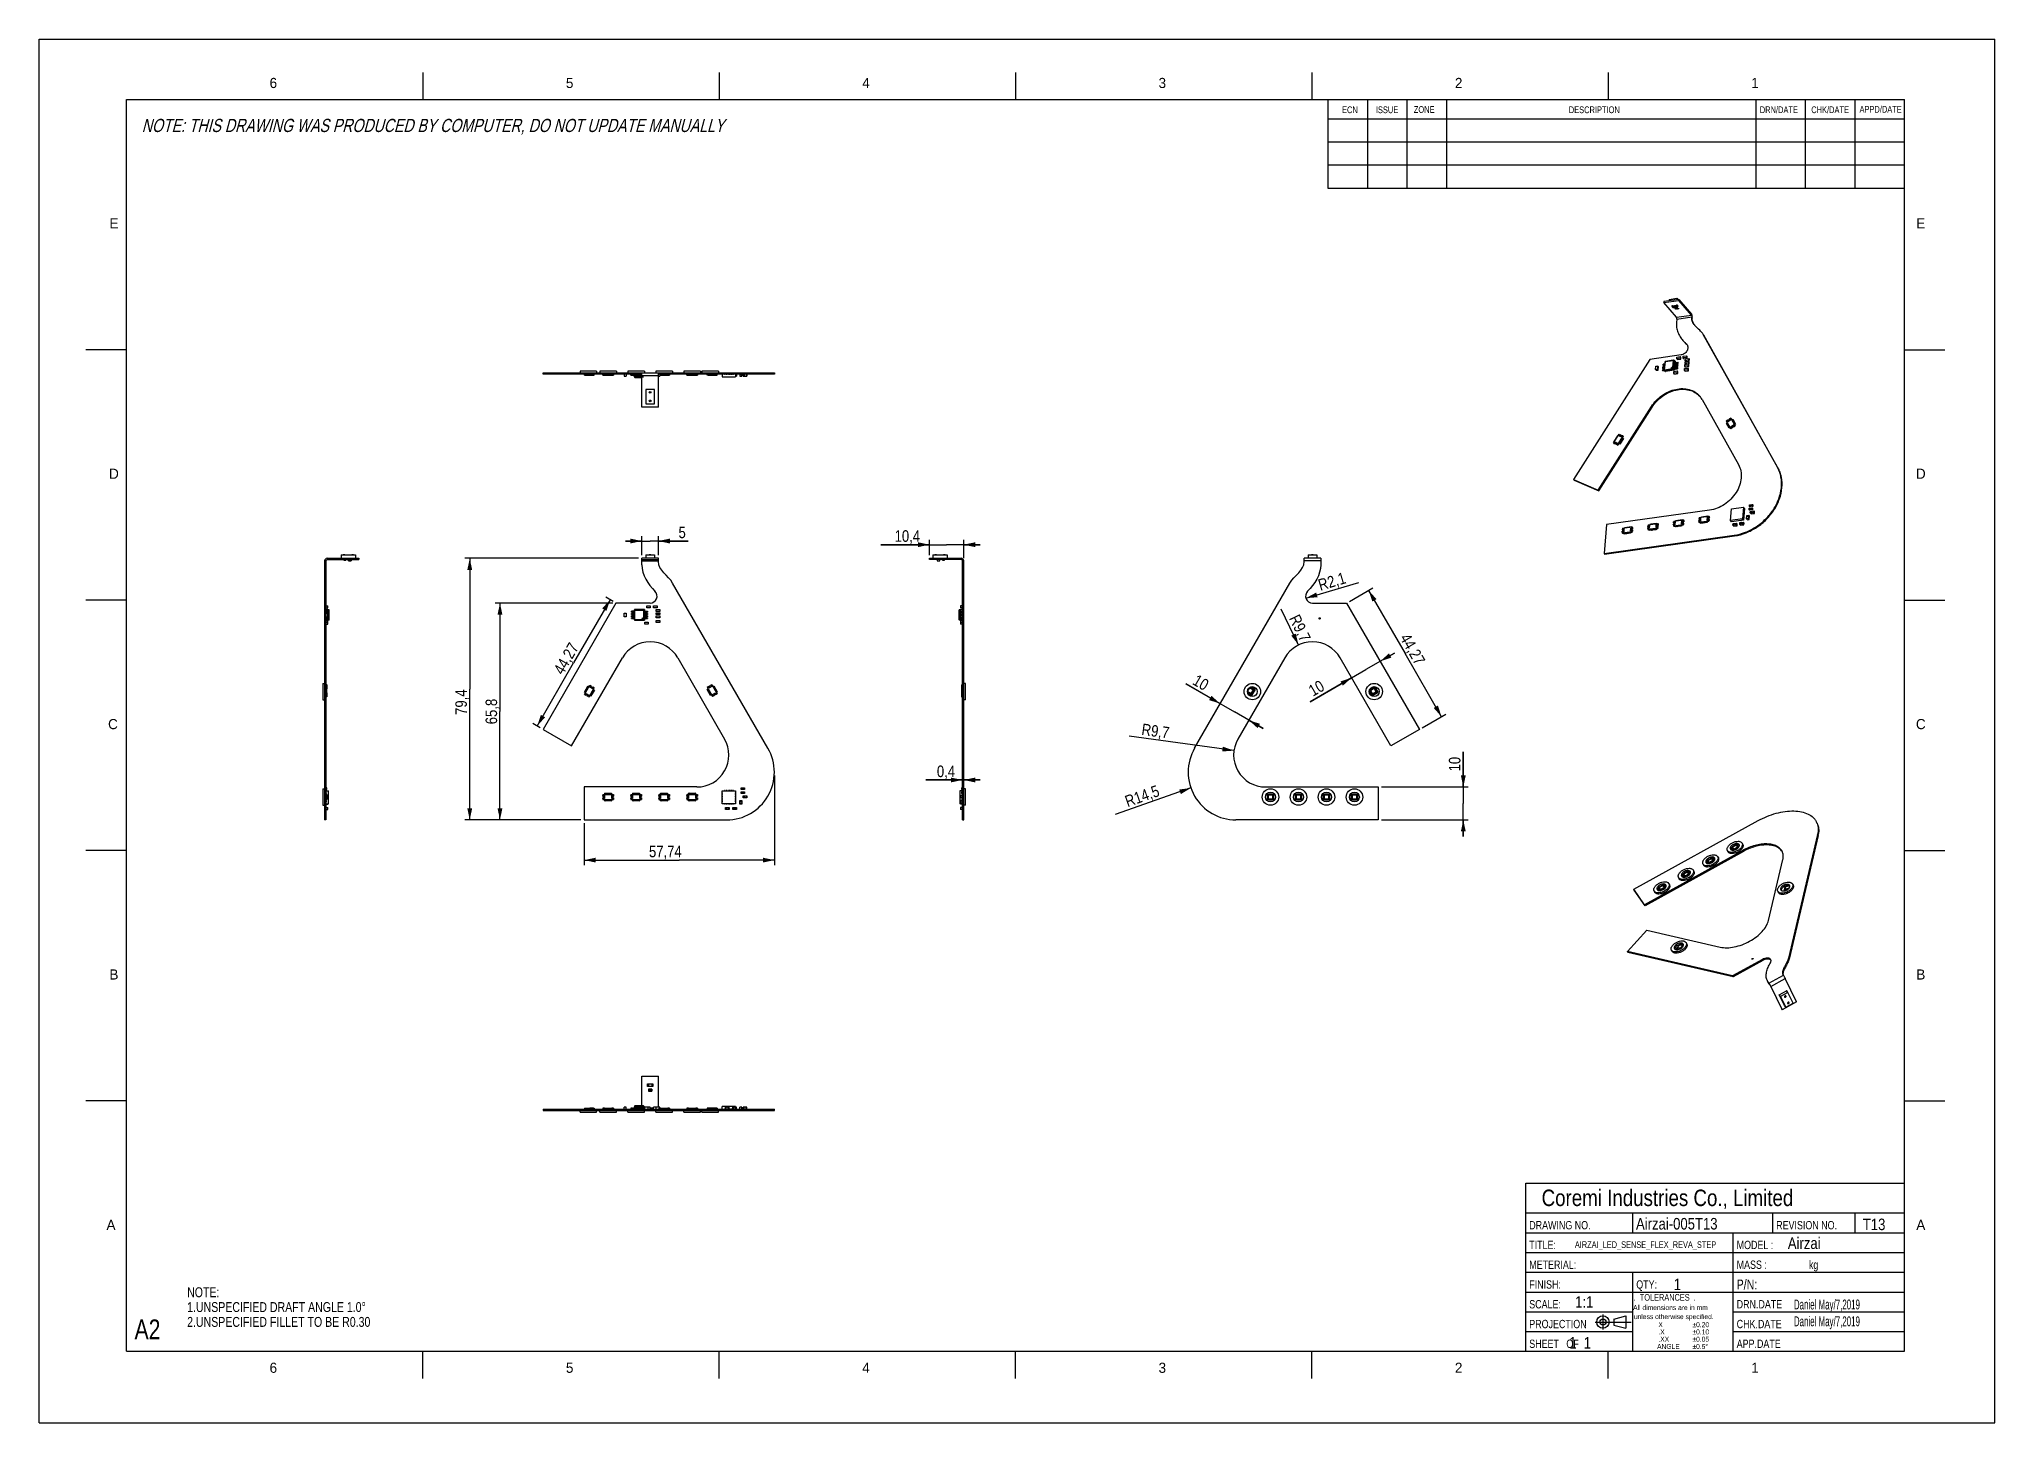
# Model space of a CAD drawing. Header units: millimetres. Extents: x 0 to 594, y 0 to 420.
import ezdxf

# ---------------------------------------------------------------- set-up
doc = ezdxf.new("R2010")
doc.units = ezdxf.units.MM
doc.header["$LTSCALE"] = 32.67
doc.linetypes.add('CENTER', pattern=[0.6, 0.375, -0.075, 0.075, -0.075])
doc.layers.get('0').update_dxf_attribs({"linetype": 'CONTINUOUS'})
doc.layers.add('02___PRT_ALL_AXES', color=7, linetype='CONTINUOUS')
doc.layers.add('DEFAULT_1', color=7, linetype='CENTER')
doc.styles.get("Standard").update_dxf_attribs({"font": 'txt', "width": 0.85})
doc.styles.add('TEXTSTYLE_1', font='gdt', dxfattribs={"width": 0.8})
doc.styles.add('TEXTSTYLE_2', font='txt', dxfattribs={"width": 0.8})
doc.styles.add('TEXTSTYLE_3', font='txt')
doc.styles.add('TEXTSTYLE_4', font='txt', dxfattribs={"width": 0.8})
doc.styles.add('TEXTSTYLE_5', font='txt', dxfattribs={"width": 0.85})
doc.styles.add('TEXTSTYLE_6', font='txt', dxfattribs={"width": 0.7})
doc.styles.add('TEXTSTYLE_7', font='txt', dxfattribs={"width": 0.6})
doc.dimstyles.new('DIMSTYLE_1', dxfattribs={"dimtxt": 3.5, "dimasz": 3.5, "dimexe": 0.18, "dimexo": 0.0625, "dimgap": 0.09, "dimtad": 1, "dimdsep": 46, "dimtxsty": 'STANDARD', "dimblk": '_FILLED', "dimblk1": '_FILLED', "dimblk2": '_FILLED', "dimcen": 0.09, "dimadec": 0, "dimazin": 0, "dimtp": 0.3, "dimtm": 0.3, "dimtfac": 1, "dimtofl": 0, "dimtmove": 0, "dimatfit": 3, "dimldrblk": '_FILLED', "dimfxl": 1, "dimtolj": 1, "dimarcsym": 0})
doc.dimstyles.new('DIMSTYLE_2', dxfattribs={"dimtxt": 3.5, "dimasz": 3.5, "dimexe": 0.18, "dimexo": 0.0625, "dimgap": 0.09, "dimtad": 1, "dimdsep": 46, "dimtxsty": 'STANDARD', "dimblk": '_FILLED', "dimblk1": '_FILLED', "dimblk2": '_FILLED', "dimcen": 0.09, "dimadec": 0, "dimazin": 0, "dimtp": 0.1, "dimtm": 0.1, "dimtfac": 1, "dimtofl": 0, "dimtmove": 0, "dimatfit": 3, "dimldrblk": '_FILLED', "dimfxl": 1, "dimtolj": 1, "dimarcsym": 0})
doc.dimstyles.new('DIMSTYLE_3', dxfattribs={"dimtxt": 3.5, "dimasz": 3.5, "dimexe": 0.18, "dimexo": 0.0625, "dimgap": 0.09, "dimtad": 1, "dimdsep": 46, "dimtxsty": 'STANDARD', "dimblk": '_FILLED', "dimblk1": '_FILLED', "dimblk2": '_FILLED', "dimcen": 0.09, "dimadec": 0, "dimazin": 0, "dimtp": 0.2, "dimtm": 0.2, "dimtfac": 1, "dimtofl": 0, "dimtmove": 0, "dimatfit": 3, "dimldrblk": '_FILLED', "dimfxl": 1, "dimtolj": 1, "dimarcsym": 0})
doc.dimstyles.new('DIMSTYLE_4', dxfattribs={"dimtxt": 3.5, "dimasz": 3.5, "dimexe": 0.18, "dimexo": 0.0625, "dimgap": 0.09, "dimtad": 1, "dimdsep": 46, "dimtxsty": 'STANDARD', "dimblk": '_FILLED', "dimblk1": '_FILLED', "dimblk2": '_FILLED', "dimcen": 0.09, "dimadec": 0, "dimazin": 0, "dimtp": 0.2, "dimtm": 0.2, "dimtfac": 1, "dimtofl": 0, "dimtmove": 0, "dimatfit": 3, "dimldrblk": '_FILLED', "dimfxl": 1, "dimtolj": 1, "dimarcsym": 0})
doc.dimstyles.new('DIMSTYLE_5', dxfattribs={"dimtxt": 3.5, "dimasz": 3.5, "dimexe": 0.18, "dimexo": 0.0625, "dimgap": 0.09, "dimtad": 1, "dimdsep": 46, "dimtxsty": 'STANDARD', "dimblk": '_FILLED', "dimblk1": '_FILLED', "dimblk2": '_FILLED', "dimcen": 0.09, "dimadec": 0, "dimazin": 0, "dimtp": 0.1, "dimtm": 0.1, "dimtfac": 1, "dimtofl": 0, "dimtmove": 0, "dimatfit": 3, "dimldrblk": '_FILLED', "dimfxl": 1, "dimtolj": 1, "dimarcsym": 0})

msp = doc.modelspace()

# ---------------------------------------------------------------- texts
at = {"color": 6, "linetype": 'CONTINUOUS', "line_spacing_factor": 0.9}
for s, insert, char_height, width, attachment_point, style in [('6', (71.139, 408.237), 3.076, 3.07628, 2, 'TEXTSTYLE_3'), ('5', (161.139, 408.237), 3.076, 3.07628, 2, 'TEXTSTYLE_3'), ('4', (251.139, 408.237), 3.076, 3.07628, 2, 'TEXTSTYLE_3'), ('3', (341.139, 408.237), 3.076, 3.07628, 2, 'TEXTSTYLE_3'), ('2', (431.139, 408.237), 3.076, 3.07628, 2, 'TEXTSTYLE_3'), ('1', (521.139, 408.237), 3.076, 3.07628, 2, 'TEXTSTYLE_3'), ('E', (22.718, 365.631), 3.076, 3.07628, 2, 'TEXTSTYLE_3'), ('E', (571.501, 365.631), 3.076, 3.07628, 2, 'TEXTSTYLE_3'), ('D', (22.718, 289.631), 3.076, 3.07628, 2, 'TEXTSTYLE_3'), ('D', (571.501, 289.631), 3.076, 3.07628, 2, 'TEXTSTYLE_3'), ('C', (22.425, 213.631), 3.076, 3.07628, 2, 'TEXTSTYLE_3'), ('C', (571.501, 213.631), 3.076, 3.07628, 2, 'TEXTSTYLE_3'), ('B', (22.718, 137.631), 3.076, 3.07628, 2, 'TEXTSTYLE_3'), ('B', (571.501, 137.631), 3.076, 3.07628, 2, 'TEXTSTYLE_3'), ('A', (21.839, 61.631), 3.076, 3.07628, 2, 'TEXTSTYLE_3'), ('DRAWING NO.', (452.58, 61.268), 2.5272, 22.23936, 1, 'TEXTSTYLE_2'), ('REVISION NO.', (527.58, 61.268), 2.5272, 24.26112, 1, 'TEXTSTYLE_2'), ('A', (571.501, 61.631), 3.076, 3.07628, 2, 'TEXTSTYLE_3'), ('TITLE:', (452.58, 55.268), 2.5272, 12.13056, 1, 'TEXTSTYLE_2'), ('MODEL :', (515.58, 55.268), 2.5272, 14.15232, 1, 'TEXTSTYLE_2'), ('METERIAL:', (452.58, 49.268), 2.5272, 18.19584, 1, 'TEXTSTYLE_2'), ('MASS :                 kg', (515.58, 49.268), 2.5272, 50.544, 1, 'TEXTSTYLE_2'), ('FINISH:', (452.58, 43.268), 2.5272, 14.15232, 1, 'TEXTSTYLE_2'), ('QTY:', (485.08, 43.268), 2.5272, 8.08704, 1, 'TEXTSTYLE_2'), ('P/N:', (515.58, 43.505), 3, 9.6, 1, 'TEXTSTYLE_2'), ('SCALE:', (452.58, 37.268), 2.5272, 12.13056, 1, 'TEXTSTYLE_2'), ('All dimensions are in mm', (484.136, 35.762), 1.51632, 29.11334, 1, 'TEXTSTYLE_2'), ('.  TOLERANCES  .', (484.298, 39.091), 2.02176, 25.87853, 1, 'TEXTSTYLE_2'), ('DRN.DATE', (515.58, 37.268), 2.5272, 16.17408, 1, 'TEXTSTYLE_2'), ('PROJECTION', (452.58, 31.268), 2.5272, 20.2176, 1, 'TEXTSTYLE_2'), ('unless otherwise specified.', (484.378, 33.009), 1.51632, 32.75251, 1, 'TEXTSTYLE_2'), ('X', (491.801, 30.562), 1.516, 1.21306, 1, 'TEXTSTYLE_2'), ('{\\Fgdt;`}\\Ftxt;0.20', (502.142, 30.562), 1.51632, 6.62126, 1, 'TEXTSTYLE_1'), ('CHK.DATE', (515.58, 31.268), 2.5272, 16.17408, 1, 'TEXTSTYLE_2'), ('SHEET   OF', (452.58, 25.268), 2.5272, 20.2176, 1, 'TEXTSTYLE_2'), ('ANGLE', (491.412, 23.947), 1.5163, 6.06528, 1, 'TEXTSTYLE_2'), ('.X', (491.801, 28.357), 1.5163, 2.42611, 1, 'TEXTSTYLE_2'), ('.XX', (491.801, 26.152), 1.5163, 3.63917, 1, 'TEXTSTYLE_2'), ('{\\Fgdt;`}\\Ftxt;0.10', (502.142, 28.357), 1.51632, 6.62126, 1, 'TEXTSTYLE_1'), ('{\\Fgdt;`}\\Ftxt;0.05', (502.142, 26.152), 1.51632, 6.62126, 1, 'TEXTSTYLE_1'), ('{\\Fgdt;`}\\Ftxt;0.5\\Fgdt;{\\Fgdt;~}', (502.142, 23.947), 1.51632, 6.41909, 1, 'TEXTSTYLE_1'), ('APP.DATE', (515.58, 25.268), 2.5272, 16.17408, 1, 'TEXTSTYLE_2'), ('6', (71.139, 18.261), 3.076, 3.07628, 2, 'TEXTSTYLE_3'), ('5', (161.139, 18.261), 3.076, 3.07628, 2, 'TEXTSTYLE_3'), ('4', (251.139, 18.261), 3.076, 3.07628, 2, 'TEXTSTYLE_3'), ('3', (341.139, 18.261), 3.076, 3.07628, 2, 'TEXTSTYLE_3'), ('2', (431.139, 18.261), 3.076, 3.07628, 2, 'TEXTSTYLE_3'), ('1', (521.139, 18.261), 3.076, 3.07628, 2, 'TEXTSTYLE_3')]:
    msp.add_mtext(s, dxfattribs=dict(at, insert=insert, char_height=char_height, width=width, attachment_point=attachment_point, style=style))
at = {"color": 5, "linetype": 'CONTINUOUS', "line_spacing_factor": 0.9}
for s, insert, char_height, width, attachment_point, style in [('ECN', (398.112, 399.583), 2.0509, 4.92205, 2, 'TEXTSTYLE_2'), ('ISSUE', (409.392, 399.583), 2.0509, 8.20341, 2, 'TEXTSTYLE_2'), ('ZONE', (420.672, 399.66), 2.0509, 6.56273, 2, 'TEXTSTYLE_2'), ('DESCRIPTION', (472.337, 399.583), 2.05085, 18.04751, 2, 'TEXTSTYLE_2'), ('DRN/DATE', (528.399, 399.583), 2.0509, 13.12546, 2, 'TEXTSTYLE_2'), ('CHK/DATE', (543.966, 399.583), 2.0509, 13.12546, 2, 'TEXTSTYLE_2'), ('APPD/DATE', (559.31, 399.726), 2.0509, 14.76614, 2, 'TEXTSTYLE_2'), ('\\Q15.0;NOTE: THIS DRAWING WAS PRODUCED BY COMPUTER, DO NOT UPDATE MANUALLY', (31.179, 395.799), 4, 214.4, 1, 'TEXTSTYLE_2'), ('Coremi Industries Co., Limited', (456.337, 70.805), 5, 90.84375, 1, 'TEXTSTYLE_5')]:
    msp.add_mtext(s, dxfattribs=dict(at, insert=insert, char_height=char_height, width=width, attachment_point=attachment_point, style=style))
at = {"color": 2, "linetype": 'CONTINUOUS', "char_height": 3.5, "attachment_point": 1, "line_spacing_factor": 0.9}
for s, insert, width in [('Airzai-005T13\\P ', (485.001, 62.186), 38.675), ('T13', (553.892, 61.995), 8.925), ('Airzai', (531.115, 56.279), 17.85), ('1', (496.467, 43.785), 2.975), ('1:1', (466.53, 38.451), 8.925), ('1  1', (464.713, 26.065), 11.9)]:
    msp.add_mtext(s, dxfattribs=dict(at, insert=insert, width=width))
at = {"color": 2, "linetype": 'CONTINUOUS', "attachment_point": 1}
for s, insert, char_height, width, line_spacing_factor, style in [('AIRZAI_LED_SENSE_FLEX_REVA_STEP', (466.432, 55.097), 2, 43.4, 0.9, 'TEXTSTYLE_6'), ('NOTE:\\P1.UNSPECIFIED DRAFT ANGLE 1.0\\Fgdt;{\\Fgdt;~}\\P\\Ftxt;2.UNSPECIFIED FILLET TO BE R0.30', (44.959, 41.147), 3, 76.8, 0.9, 'TEXTSTYLE_2'), ('Daniel May/7,2019\\PDaniel May/7,2019', (532.95, 37.424), 3, 30.6, 1.02, 'TEXTSTYLE_7')]:
    msp.add_mtext(s, dxfattribs=dict(at, insert=insert, char_height=char_height, width=width, line_spacing_factor=line_spacing_factor, style=style))
at = {"color": 7, "linetype": 'CONTINUOUS', "insert": (28.992, 31.389), "char_height": 6, "width": 9.2, "attachment_point": 1, "line_spacing_factor": 0.9, "style": 'TEXTSTYLE_4'}
msp.add_mtext('A2', dxfattribs=at)

# ---------------------------------------------------------------- blocks, each defined once
blk = doc.blocks.new('_FILLED')
at = {"color": 0, "linetype": 'BYBLOCK'}
blk.add_solid([(0, 0), (-1, 0.21), (-1, -0.21)], dxfattribs=at)
blk = doc.blocks.new('*D0')
at = {"color": 2, "linetype": 'CONTINUOUS'}
for p, q in [((182.07, 262.41), (129.29, 262.41)), ((130.79, 262.41), (130.79, 222.71)), ((130.79, 183.01), (130.79, 222.71)), ((164.57, 183.01), (129.29, 183.01))]:
    blk.add_line(p, q, dxfattribs=at)
at = {"color": 2, "linetype": 'CONTINUOUS', "xscale": 3.5, "yscale": 3.5, "zscale": 3.5}
for p, rotation in [((130.79, 262.41), 90.0014329184), ((130.79, 183.01), 270.0014329184)]:
    blk.add_blockref('_FILLED', p, dxfattribs=dict(at, rotation=rotation))
at = {"color": 2, "linetype": 'CONTINUOUS', "insert": (126.41, 218.76), "char_height": 3.5, "width": 11.9, "attachment_point": 2, "rotation": 90, "line_spacing_factor": 0.9}
blk.add_mtext('79,4', dxfattribs=at)
blk = doc.blocks.new('*D1')
at = {"color": 2, "linetype": 'CONTINUOUS'}
for p, q in [((223.31, 196.52), (223.31, 169.31)), ((165.57, 182.01), (165.57, 169.31)), ((165.57, 170.81), (194.44, 170.81)), ((223.31, 170.81), (194.44, 170.81))]:
    blk.add_line(p, q, dxfattribs=at)
at = {"color": 2, "linetype": 'CONTINUOUS', "xscale": 3.5, "yscale": 3.5, "zscale": 3.5}
for p, rotation in [((165.57, 170.81), 180.0014329184), ((223.31, 170.81), 0.0014329184)]:
    blk.add_blockref('_FILLED', p, dxfattribs=dict(at, rotation=rotation))
at = {"color": 2, "linetype": 'CONTINUOUS', "insert": (190.2, 175.19), "char_height": 3.5, "width": 14.875, "attachment_point": 2, "line_spacing_factor": 0.9}
blk.add_mtext('57,74', dxfattribs=at)
blk = doc.blocks.new('*D2')
at = {"color": 2, "linetype": 'CONTINUOUS'}
for p, q in [((174.21, 248.81), (138.47, 248.81)), ((139.97, 248.81), (139.97, 215.91)), ((139.97, 183.01), (139.97, 215.91)), ((164.57, 183.01), (138.47, 183.01))]:
    blk.add_line(p, q, dxfattribs=at)
at = {"color": 2, "linetype": 'CONTINUOUS', "xscale": 3.5, "yscale": 3.5, "zscale": 3.5}
for p, rotation in [((139.97, 248.81), 90.0014329184), ((139.97, 183.01), 270.0014329184)]:
    blk.add_blockref('_FILLED', p, dxfattribs=dict(at, rotation=rotation))
at = {"color": 2, "linetype": 'CONTINUOUS', "insert": (135.59, 215.91), "char_height": 3.5, "width": 11.9, "attachment_point": 2, "rotation": 90, "line_spacing_factor": 0.9}
blk.add_mtext('65,8', dxfattribs=at)
blk = doc.blocks.new('*D3')
at = {"color": 2, "linetype": 'CONTINUOUS'}
for p, q in [((183.07, 267.66), (178.07, 267.66)), ((178.07, 267.66), (185.57, 267.66)), ((183.07, 263.41), (183.07, 269.16)), ((197.17, 267.66), (185.57, 267.66)), ((188.07, 263.41), (188.07, 269.16)), ((188.07, 267.66), (197.17, 267.66))]:
    blk.add_line(p, q, dxfattribs=at)
at = {"color": 2, "linetype": 'CONTINUOUS', "xscale": 3.5, "yscale": 3.5, "zscale": 3.5}
blk.add_blockref('_FILLED', (183.07, 267.66), dxfattribs=at)
at = {"color": 2, "linetype": 'CONTINUOUS', "xscale": 3.5, "yscale": 3.5, "zscale": 3.5, "rotation": 180}
blk.add_blockref('_FILLED', (188.07, 267.66), dxfattribs=at)
at = {"color": 2, "linetype": 'CONTINUOUS', "insert": (194.2, 272.03), "char_height": 3.5, "width": 2.975, "attachment_point": 1, "line_spacing_factor": 0.9}
blk.add_mtext('5', dxfattribs=at)
blk = doc.blocks.new('*D4')
at = {"color": 2, "linetype": 'CONTINUOUS'}
blk.add_line((349.82, 192.7), (326.86, 184.61), dxfattribs=at)
at = {"color": 2, "linetype": 'CONTINUOUS', "xscale": 3.5, "yscale": 3.5, "zscale": 3.5, "rotation": 19.3989728255}
blk.add_blockref('_FILLED', (349.82, 192.7), dxfattribs=at)
at = {"color": 2, "linetype": 'CONTINUOUS', "insert": (339.43, 193.68), "char_height": 3.5, "width": 14.875, "attachment_point": 3, "rotation": 19.39897, "line_spacing_factor": 0.9}
blk.add_mtext('R14,5', dxfattribs=at)
blk = doc.blocks.new('*D5')
at = {"color": 2, "linetype": 'CONTINUOUS'}
for p, q in [((397.97, 249.31), (405.1, 253.43)), ((403.8, 252.68), (414.87, 233.51)), ((425.94, 214.34), (414.87, 233.51)), ((420.1, 210.97), (427.24, 215.09))]:
    blk.add_line(p, q, dxfattribs=at)
at = {"color": 2, "linetype": 'CONTINUOUS', "xscale": 3.5, "yscale": 3.5, "zscale": 3.5}
for p, rotation in [((403.8, 252.68), 119.9985670816), ((425.94, 214.34), 299.9985670816)]:
    blk.add_blockref('_FILLED', p, dxfattribs=dict(at, rotation=rotation))
at = {"color": 2, "linetype": 'CONTINUOUS', "insert": (418.66, 235.7), "char_height": 3.5, "width": 14.875, "attachment_point": 2, "rotation": 299.99857, "line_spacing_factor": 0.9}
blk.add_mtext('44,27', dxfattribs=at)
blk = doc.blocks.new('*D6')
at = {"color": 2, "linetype": 'CONTINUOUS'}
for p, q in [((280.42, 195.13), (269.28, 195.13)), ((269.28, 195.13), (280.62, 195.13)), ((285.82, 195.13), (280.62, 195.13)), ((280.82, 195.13), (285.82, 195.13))]:
    blk.add_line(p, q, dxfattribs=at)
at = {"color": 2, "linetype": 'CONTINUOUS', "xscale": 3.5, "yscale": 3.5, "zscale": 3.5}
blk.add_blockref('_FILLED', (280.42, 195.13), dxfattribs=at)
at = {"color": 2, "linetype": 'CONTINUOUS', "xscale": 3.5, "yscale": 3.5, "zscale": 3.5, "rotation": 180}
blk.add_blockref('_FILLED', (280.82, 195.13), dxfattribs=at)
at = {"color": 2, "linetype": 'CONTINUOUS', "insert": (278.2, 199.51), "char_height": 3.5, "width": 8.925, "attachment_point": 3, "line_spacing_factor": 0.9}
blk.add_mtext('0,4', dxfattribs=at)
blk = doc.blocks.new('*D7')
at = {"color": 2, "linetype": 'CONTINUOUS'}
for p, q in [((270.42, 263.41), (270.42, 268.05)), ((280.82, 262.41), (280.82, 268.05)), ((270.42, 266.55), (255.67, 266.55)), ((255.67, 266.55), (275.62, 266.55)), ((285.82, 266.55), (275.62, 266.55)), ((280.82, 266.55), (285.82, 266.55))]:
    blk.add_line(p, q, dxfattribs=at)
at = {"color": 2, "linetype": 'CONTINUOUS', "xscale": 3.5, "yscale": 3.5, "zscale": 3.5}
blk.add_blockref('_FILLED', (270.42, 266.55), dxfattribs=at)
at = {"color": 2, "linetype": 'CONTINUOUS', "xscale": 3.5, "yscale": 3.5, "zscale": 3.5, "rotation": 180}
blk.add_blockref('_FILLED', (280.82, 266.55), dxfattribs=at)
at = {"color": 2, "linetype": 'CONTINUOUS', "insert": (267.57, 270.93), "char_height": 3.5, "width": 11.9, "attachment_point": 3, "line_spacing_factor": 0.9}
blk.add_mtext('10,4', dxfattribs=at)
blk = doc.blocks.new('*D8')
at = {"color": 2, "linetype": 'CONTINUOUS'}
blk.add_line((384.72, 250.32), (400.78, 255.07), dxfattribs=at)
at = {"color": 2, "linetype": 'CONTINUOUS', "xscale": 3.5, "yscale": 3.5, "zscale": 3.5, "rotation": 196.4854358822}
blk.add_blockref('_FILLED', (384.72, 250.32), dxfattribs=at)
at = {"color": 2, "linetype": 'CONTINUOUS', "insert": (388.13, 255.89), "char_height": 3.5, "width": 11.9, "attachment_point": 1, "rotation": 16.48544, "line_spacing_factor": 0.9}
blk.add_mtext('R2,1', dxfattribs=at)
blk = doc.blocks.new('*D9')
at = {"color": 2, "linetype": 'CONTINUOUS'}
for p, q in [((358.74, 218.28), (348.29, 224.32)), ((348.29, 224.32), (363.07, 215.78)), ((371.73, 210.78), (363.07, 215.78)), ((367.4, 213.28), (371.73, 210.78))]:
    blk.add_line(p, q, dxfattribs=at)
at = {"color": 2, "linetype": 'CONTINUOUS', "xscale": 3.5, "yscale": 3.5, "zscale": 3.5}
for p, rotation in [((358.74, 218.28), 329.9985670816), ((367.4, 213.28), 149.9985670816)]:
    blk.add_blockref('_FILLED', p, dxfattribs=dict(at, rotation=rotation))
at = {"color": 2, "linetype": 'CONTINUOUS', "insert": (355.63, 225.13), "char_height": 3.5, "width": 5.95, "attachment_point": 3, "rotation": 329.99857, "line_spacing_factor": 0.9}
blk.add_mtext('10', dxfattribs=at)
blk = doc.blocks.new('*D10')
at = {"color": 2, "linetype": 'CONTINUOUS'}
blk.add_line((362.89, 204.04), (331.09, 208.45), dxfattribs=at)
at = {"color": 2, "linetype": 'CONTINUOUS', "xscale": 3.5, "yscale": 3.5, "zscale": 3.5, "rotation": 352.1227333015}
blk.add_blockref('_FILLED', (362.89, 204.04), dxfattribs=at)
at = {"color": 2, "linetype": 'CONTINUOUS', "insert": (343.47, 211.15), "char_height": 3.5, "width": 11.9, "attachment_point": 3, "rotation": 352.12273, "line_spacing_factor": 0.9}
blk.add_mtext('R9,7', dxfattribs=at)
blk = doc.blocks.new('*D11')
at = {"color": 2, "linetype": 'CONTINUOUS'}
for p, q in [((432.55, 193.01), (432.55, 203.68)), ((432.55, 203.68), (432.55, 188.01)), ((407.74, 193.01), (434.05, 193.01)), ((432.55, 178.01), (432.55, 188.01)), ((407.74, 183.01), (434.05, 183.01)), ((432.55, 183.01), (432.55, 178.01))]:
    blk.add_line(p, q, dxfattribs=at)
at = {"color": 2, "linetype": 'CONTINUOUS', "xscale": 3.5, "yscale": 3.5, "zscale": 3.5}
for p, rotation in [((432.55, 193.01), 269.9993660385), ((432.55, 183.01), 89.9985670816)]:
    blk.add_blockref('_FILLED', p, dxfattribs=dict(at, rotation=rotation))
at = {"color": 2, "linetype": 'CONTINUOUS', "insert": (428.17, 197.73), "char_height": 3.5, "width": 5.95, "attachment_point": 1, "rotation": 90, "line_spacing_factor": 0.9}
blk.add_mtext('10', dxfattribs=at)
blk = doc.blocks.new('*D12')
at = {"color": 2, "linetype": 'CONTINUOUS'}
for p, q in [((411.63, 233.66), (402.97, 228.66)), ((407.3, 231.16), (411.63, 233.66)), ((386, 218.86), (402.97, 228.66)), ((398.64, 226.16), (386, 218.86))]:
    blk.add_line(p, q, dxfattribs=at)
at = {"color": 2, "linetype": 'CONTINUOUS', "xscale": 3.5, "yscale": 3.5, "zscale": 3.5}
for p, rotation in [((407.3, 231.16), 209.9985670816), ((398.64, 226.16), 29.9985670816)]:
    blk.add_blockref('_FILLED', p, dxfattribs=dict(at, rotation=rotation))
at = {"color": 2, "linetype": 'CONTINUOUS', "insert": (388.96, 225.62), "char_height": 3.5, "width": 5.95, "attachment_point": 3, "rotation": 29.99857, "line_spacing_factor": 0.9}
blk.add_mtext('10', dxfattribs=at)
blk = doc.blocks.new('*D13')
at = {"color": 2, "linetype": 'CONTINUOUS'}
for p, q in [((173.41, 249.85), (162.34, 230.68)), ((174.34, 249.31), (172.11, 250.6)), ((151.28, 211.51), (162.34, 230.68)), ((152.21, 210.97), (149.98, 212.26))]:
    blk.add_line(p, q, dxfattribs=at)
at = {"color": 2, "linetype": 'CONTINUOUS', "xscale": 3.5, "yscale": 3.5, "zscale": 3.5}
for p, rotation in [((173.41, 249.85), 60.0014329184), ((151.28, 211.51), 240.0014329184)]:
    blk.add_blockref('_FILLED', p, dxfattribs=dict(at, rotation=rotation))
at = {"color": 2, "linetype": 'CONTINUOUS', "insert": (158.55, 232.87), "char_height": 3.5, "width": 14.875, "attachment_point": 2, "rotation": 60.00143, "line_spacing_factor": 0.9}
blk.add_mtext('44,27', dxfattribs=at)
blk = doc.blocks.new('*D14')
at = {"color": 2, "linetype": 'CONTINUOUS'}
blk.add_line((382.51, 236.1), (377.24, 246.99), dxfattribs=at)
at = {"color": 2, "linetype": 'CONTINUOUS', "xscale": 3.5, "yscale": 3.5, "zscale": 3.5, "rotation": 295.8281128404}
blk.add_blockref('_FILLED', (382.51, 236.1), dxfattribs=at)
at = {"color": 2, "linetype": 'CONTINUOUS', "insert": (386.36, 238.18), "char_height": 3.5, "width": 11.9, "attachment_point": 3, "rotation": 295.82811, "line_spacing_factor": 0.9}
blk.add_mtext('R9,7', dxfattribs=at)

# ---------------------------------------------------------------- dimensions: what is measured, and where the dimension line sits
at = {"color": 2, "linetype": 'CONTINUOUS'}
dim = msp.add_linear_dim(base=(188.073, 267.655), p1=(183.073, 263.414), p2=(188.073, 263.414), dimstyle='DIMSTYLE_2', dxfattribs=at)
dim.commit()
dim.dimension.update_dxf_attribs({"geometry": '*D3', "text_midpoint": (195.685, 270.28), "dimtype": 160})
for base, p1, p2, angle, dimstyle, picture, middle in [((270.416, 266.552), (280.816, 262.414), (270.416, 263.414), 180, 'DIMSTYLE_4', '*D7', (249.717, 269.177)), ((130.788, 262.413), (164.575, 183.014), (182.073, 262.414), 90.001433, 'DIMSTYLE_1', '*D0', (130.831, 213.444)), ((151.275, 211.508), (172.113, 250.601), (149.976, 212.258), 240.001433, 'DIMSTYLE_1', '*D13', (167.15, 234.269)), ((425.939, 214.338), (397.969, 249.314), (420.105, 210.97), 299.998567, 'DIMSTYLE_1', '*D5', (424.224, 232.545)), ((139.967, 183.013), (174.208, 248.814), (164.575, 183.014), 270.001433, 'DIMSTYLE_1', '*D2', (140.007, 210.594)), ((407.297, 231.156), (395.138, 232.217), (397.103, 248.814), 29.998567, 'DIMSTYLE_4', '*D12', (386.352, 228.501)), ((358.745, 218.283), (364.103, 207.565), (350.939, 204.765), 149.998567, 'DIMSTYLE_4', '*D9', (351.25, 219.229)), ((432.545, 183.013), (407.736, 193.014), (407.736, 183.014), 269.998567, 'DIMSTYLE_4', '*D11', (429.921, 200.709)), ((223.315, 170.813), (165.575, 182.014), (223.314, 196.515), 0.001433, 'DIMSTYLE_1', '*D1', (182.76, 173.437)), ((280.416, 195.131), (280.816, 183.015), (280.416, 183.015), 180, 'DIMSTYLE_2', '*D6', (264.816, 197.756))]:
    dim = msp.add_linear_dim(base=base, p1=p1, p2=p2, angle=angle, dimstyle=dimstyle, dxfattribs=at)
    dim.commit()
    dim.dimension.update_dxf_attribs({"geometry": picture, "text_midpoint": middle, "dimtype": 160})
for center, mpoint, dimstyle, picture, middle in [((386.738, 250.914), (384.724, 250.318), 'DIMSTYLE_5', '*D8', (394.333, 255.9)), ((386.737, 227.367), (382.511, 236.098), 'DIMSTYLE_3', '*D14', (380.802, 250.125)), ((372.503, 202.715), (362.895, 204.044), 'DIMSTYLE_3', '*D10', (337.478, 216.586)), ((363.497, 197.515), (349.82, 192.699), 'DIMSTYLE_3', '*D4', (324.253, 184.193))]:
    dim = msp.add_radius_dim(center=center, mpoint=mpoint, dimstyle=dimstyle, dxfattribs=at)
    dim.commit()
    dim.dimension.update_dxf_attribs({"geometry": picture, "text_midpoint": middle, "dimtype": 164})

# ---------------------------------------------------------------- linework, layer by layer
at = {"color": 7, "linetype": 'CONTINUOUS'}
for p, q in [((0, 0), (0, 420)), ((0, 420), (594, 420)), ((594, 0), (594, 420)), ((116.524, 409.914), (116.524, 401.711)), ((206.524, 409.914), (206.524, 401.711)), ((296.524, 409.914), (296.524, 401.711)), ((386.524, 409.914), (386.524, 401.711)), ((476.524, 409.914), (476.524, 401.711)), ((26.524, 21.711), (26.524, 401.711)), ((26.524, 401.711), (566.524, 401.711)), ((391.524, 374.711), (391.524, 401.711)), ((403.524, 374.711), (403.524, 401.711)), ((415.524, 374.711), (415.524, 401.711)), ((427.524, 374.711), (427.524, 401.711)), ((521.524, 374.711), (521.524, 401.711)), ((536.524, 374.711), (536.524, 401.711)), ((551.524, 374.711), (551.524, 401.711)), ((566.524, 21.711), (566.524, 401.711)), ((566.524, 395.711), (391.524, 395.711)), ((566.524, 388.711), (391.524, 388.711)), ((566.524, 381.711), (391.524, 381.711)), ((566.524, 374.711), (391.524, 374.711)), ((493.412, 340.016), (497.979, 340.658)), ((493.443, 340.367), (493.412, 340.016)), ((497.252, 335.569), (493.412, 340.016)), ((498.01, 341.009), (493.443, 340.367)), ((495.033, 341.023), (494.994, 340.585)), ((495.033, 341.023), (497.399, 341.356)), ((495.948, 339.145), (495.92, 338.83)), ((495.92, 338.83), (496.057, 338.849)), ((496.241, 338.458), (495.92, 338.83)), ((495.948, 339.145), (496.085, 339.165)), ((496.012, 339.088), (495.995, 338.906)), ((495.995, 338.906), (496.063, 338.916)), ((496.012, 339.088), (495.996, 338.906)), ((496.012, 339.088), (497.334, 339.274)), ((496.012, 339.088), (496.079, 339.098)), ((496.012, 339.088), (496.012, 339.088)), ((496.057, 338.849), (496.063, 338.916)), ((496.117, 338.779), (496.057, 338.849)), ((496.063, 338.915), (497.25, 339.082)), ((496.123, 338.846), (496.063, 338.916)), ((496.085, 339.165), (496.079, 339.098)), ((496.079, 339.098), (496.08, 339.098)), ((496.085, 339.165), (496.136, 339.105)), ((496.117, 338.779), (496.123, 338.846)), ((496.254, 338.799), (496.117, 338.779)), ((496.209, 338.858), (496.123, 338.846)), ((496.202, 338.934), (497.113, 339.062)), ((496.202, 338.934), (496.209, 338.857)), ((496.209, 338.857), (497.092, 338.981)), ((496.528, 338.488), (496.209, 338.857)), ((496.254, 338.799), (496.255, 338.805)), ((496.455, 338.566), (496.254, 338.799)), ((497.411, 338.612), (496.528, 338.488)), ((497.092, 338.981), (497.113, 339.062)), ((497.092, 338.981), (497.411, 338.612)), ((497.113, 339.062), (497.173, 338.993)), ((497.167, 338.927), (497.173, 338.994)), ((497.304, 338.946), (497.167, 338.927)), ((497.167, 338.927), (497.368, 338.695)), ((497.254, 339.005), (497.173, 338.994)), ((497.244, 339.016), (497.25, 339.083)), ((497.244, 339.016), (497.381, 339.035)), ((497.244, 339.016), (497.304, 338.946)), ((497.318, 339.092), (497.25, 339.083)), ((497.272, 339.332), (497.266, 339.265)), ((497.266, 339.265), (497.334, 339.274)), ((497.267, 339.264), (497.266, 339.265)), ((497.272, 339.332), (497.409, 339.351)), ((497.334, 339.274), (497.318, 339.092)), ((497.399, 341.356), (497.36, 340.917)), ((497.368, 338.695), (497.505, 338.714)), ((497.409, 339.351), (497.381, 339.035)), ((497.381, 339.035), (497.702, 338.664)), ((497.399, 341.356), (497.732, 340.97)), ((497.409, 339.351), (497.73, 338.979)), ((497.432, 338.693), (497.411, 338.612)), ((497.424, 338.702), (497.432, 338.693)), ((497.514, 338.704), (497.432, 338.692)), ((497.505, 338.714), (497.565, 338.644)), ((497.702, 338.664), (497.565, 338.644)), ((497.702, 338.664), (497.73, 338.979)), ((497.979, 340.658), (498.01, 341.009)), ((501.818, 336.211), (497.979, 340.658)), ((498.01, 341.009), (501.849, 336.562)), ((496.378, 338.477), (496.241, 338.458)), ((496.318, 338.547), (496.455, 338.566)), ((496.378, 338.477), (496.318, 338.547)), ((496.384, 338.544), (496.375, 338.555)), ((496.378, 338.477), (496.384, 338.544)), ((496.469, 338.557), (496.383, 338.545)), ((496.455, 338.566), (496.455, 338.572)), ((496.841, 338.302), (496.854, 338.452)), ((497.072, 338.027), (496.845, 338.291)), ((496.85, 338.308), (496.863, 338.457)), ((497.736, 338.433), (496.85, 338.308)), ((496.855, 338.288), (497.48, 338.376)), ((497.083, 338.024), (496.855, 338.288)), ((496.863, 338.457), (497.489, 338.545)), ((497.969, 338.149), (497.083, 338.024)), ((497.972, 338.147), (497.086, 338.022)), ((497.252, 335.569), (501.818, 336.211)), ((497.345, 338.201), (497.27, 338.191)), ((497.345, 338.199), (497.27, 338.189)), ((497.27, 338.191), (497.27, 338.189)), ((497.27, 338.189), (497.283, 338.174)), ((497.283, 338.174), (497.337, 338.181)), ((497.381, 335.033), (497.288, 333.981)), ((497.335, 338.158), (497.335, 338.156)), ((497.339, 338.173), (497.338, 338.171)), ((497.345, 338.201), (497.345, 338.199)), ((497.353, 338.191), (497.353, 338.189)), ((497.359, 338.107), (497.359, 338.105)), ((497.381, 335.033), (501.947, 335.675)), ((497.395, 338.21), (497.395, 338.208)), ((497.397, 338.186), (497.398, 338.187)), ((497.397, 338.09), (497.397, 338.089)), ((497.4, 338.113), (497.4, 338.115)), ((497.4, 338.115), (497.416, 338.115)), ((497.416, 338.114), (497.4, 338.113)), ((497.407, 338.1), (497.407, 338.097)), ((497.416, 338.115), (497.416, 338.114)), ((497.423, 338.146), (497.423, 338.144)), ((497.432, 338.202), (497.432, 338.2)), ((497.463, 338.218), (497.462, 338.216)), ((497.477, 338.218), (497.462, 338.216)), ((497.462, 338.216), (497.487, 338.187)), ((497.478, 338.22), (497.463, 338.218)), ((497.473, 338.187), (497.472, 338.185)), ((497.487, 338.187), (497.472, 338.185)), ((497.472, 338.185), (497.486, 338.17)), ((497.486, 338.188), (497.473, 338.187)), ((497.478, 338.22), (497.477, 338.218)), ((497.503, 338.189), (497.477, 338.218)), ((497.503, 338.191), (497.478, 338.22)), ((497.486, 338.17), (497.501, 338.172)), ((497.486, 338.155), (497.486, 338.153)), ((497.487, 338.103), (497.487, 338.101)), ((497.497, 338.112), (497.497, 338.112)), ((497.497, 338.112), (497.497, 338.11)), ((497.501, 338.172), (497.564, 338.098)), ((497.554, 338.198), (497.503, 338.191)), ((497.554, 338.196), (497.503, 338.189)), ((497.503, 338.191), (497.503, 338.189)), ((497.516, 338.174), (497.548, 338.178)), ((497.553, 338.13), (497.516, 338.174)), ((497.553, 338.132), (497.517, 338.174)), ((497.548, 338.178), (497.553, 338.13)), ((497.554, 338.198), (497.554, 338.196)), ((497.567, 338.183), (497.554, 338.198)), ((497.567, 338.181), (497.554, 338.196)), ((497.564, 338.098), (497.576, 338.1)), ((497.567, 338.183), (497.567, 338.181)), ((497.567, 338.183), (497.576, 338.102)), ((497.576, 338.1), (497.567, 338.181)), ((497.576, 338.102), (497.576, 338.1)), ((497.985, 338.16), (497.998, 338.309)), ((501.932, 335.5), (501.947, 335.675)), ((501.932, 335.5), (502.092, 335.315)), ((502.092, 335.315), (502.107, 335.49)), ((500.293, 327.475), (500.426, 327.34)), ((527.949, 290.099), (505.394, 330.358)), ((505.394, 330.358), (505.554, 330.172)), ((528.109, 289.914), (505.554, 330.172)), ((26.524, 325.711), (14.218, 325.711)), ((489.206, 322.799), (466.017, 286.332)), ((498.672, 324.13), (489.206, 322.799)), ((491.022, 320.705), (491.57, 320.782)), ((491.57, 320.782), (491.484, 319.817)), ((491.79, 320.527), (491.57, 320.782)), ((493.21, 320.655), (493.228, 320.861)), ((493.71, 320.929), (493.228, 320.861)), ((493.248, 321.094), (493.267, 321.3)), ((493.74, 321.163), (493.248, 321.094)), ((493.288, 321.048), (493.248, 321.094)), ((493.749, 321.368), (493.267, 321.3)), ((493.726, 321.109), (493.288, 321.048)), ((493.829, 322.104), (493.6, 319.521)), ((493.66, 319.559), (493.888, 322.142)), ((493.71, 320.93), (493.728, 321.136)), ((493.749, 321.368), (493.767, 321.574)), ((493.888, 322.142), (496.291, 322.479)), ((496.317, 322.532), (493.914, 322.194)), ((496.291, 322.479), (496.1, 320.311)), ((496.139, 319.892), (496.368, 322.475)), ((496.665, 322.473), (496.349, 322.532)), ((496.684, 322.417), (496.368, 322.475)), ((496.684, 322.417), (496.451, 319.79)), ((496.502, 319.766), (496.734, 322.393)), ((496.745, 322.385), (496.512, 319.754)), ((496.604, 320.732), (496.624, 320.962)), ((496.64, 321.171), (496.622, 320.964)), ((496.662, 320.918), (496.622, 320.964)), ((496.642, 321.17), (496.663, 321.401)), ((496.66, 320.921), (496.643, 320.735)), ((496.647, 320.735), (496.664, 320.918)), ((496.679, 321.609), (496.661, 321.403)), ((496.701, 321.357), (496.661, 321.403)), ((496.681, 321.609), (496.701, 321.839)), ((496.698, 321.359), (496.682, 321.174)), ((496.686, 321.174), (496.702, 321.356)), ((496.718, 322.047), (496.699, 321.841)), ((496.739, 321.795), (496.699, 321.841)), ((496.705, 322.457), (496.716, 322.449)), ((496.716, 322.45), (496.712, 322.452)), ((496.72, 322.047), (496.749, 322.38)), ((496.737, 321.798), (496.721, 321.612)), ((496.727, 322.442), (496.724, 322.444)), ((496.725, 321.612), (496.741, 321.795)), ((496.734, 322.433), (496.734, 322.433)), ((496.745, 322.385), (496.734, 322.393)), ((496.753, 320.909), (496.737, 320.727)), ((496.769, 322.392), (496.738, 322.428)), ((496.744, 322.417), (496.741, 322.422)), ((496.759, 320.907), (496.743, 320.725)), ((496.749, 322.38), (496.785, 322.339)), ((496.785, 322.339), (496.76, 322.051)), ((496.764, 322.051), (496.789, 322.334)), ((496.792, 321.347), (496.776, 321.165)), ((496.781, 322.378), (496.779, 322.381)), ((496.781, 322.376), (496.781, 322.378)), ((496.798, 321.345), (496.781, 321.164)), ((496.782, 322.372), (496.782, 322.373)), ((496.786, 322.363), (496.785, 322.368)), ((496.785, 322.368), (496.859, 322.224)), ((496.789, 322.334), (496.866, 322.186)), ((496.793, 320.885), (496.875, 320.79)), ((496.83, 321.786), (496.814, 321.604)), ((496.836, 321.784), (496.82, 321.602)), ((496.832, 321.323), (496.914, 321.228)), ((496.866, 322.186), (496.853, 322.042)), ((496.87, 322.169), (496.859, 322.041)), ((496.871, 321.762), (496.953, 321.667)), ((496.884, 320.898), (496.903, 321.104)), ((496.884, 320.898), (496.966, 320.803)), ((496.903, 321.104), (496.985, 321.009)), ((496.923, 321.336), (496.941, 321.542)), ((496.923, 321.336), (497.005, 321.241)), ((496.941, 321.542), (497.023, 321.447)), ((496.962, 321.774), (496.98, 321.981)), ((496.962, 321.774), (497.044, 321.679)), ((496.966, 320.803), (496.985, 321.009)), ((496.98, 321.981), (497.062, 321.886)), ((497.005, 321.241), (497.023, 321.447)), ((497.044, 321.679), (497.062, 321.886)), ((497.116, 320.975), (497.098, 320.769)), ((497.098, 320.769), (497.646, 320.846)), ((497.116, 320.975), (497.664, 321.052)), ((497.155, 321.414), (497.137, 321.208)), ((497.137, 321.208), (497.684, 321.285)), ((497.138, 320.723), (497.686, 320.8)), ((497.155, 321.414), (497.703, 321.491)), ((497.193, 321.852), (497.175, 321.646)), ((497.175, 321.646), (497.723, 321.723)), ((497.177, 321.161), (497.724, 321.238)), ((497.193, 321.852), (497.741, 321.929)), ((497.215, 321.6), (497.763, 321.677)), ((497.383, 322.993), (497.429, 323.519)), ((498.387, 323.134), (497.383, 322.993)), ((497.603, 322.738), (497.383, 322.993)), ((497.429, 323.519), (498.434, 323.66)), ((497.603, 322.738), (498.607, 322.879)), ((497.664, 321.052), (497.646, 320.846)), ((497.646, 320.846), (497.686, 320.8)), ((497.704, 321.006), (497.664, 321.052)), ((497.703, 321.491), (497.684, 321.285)), ((497.684, 321.285), (497.724, 321.238)), ((497.686, 320.8), (497.704, 321.006)), ((497.743, 321.444), (497.703, 321.491)), ((497.741, 321.929), (497.723, 321.723)), ((497.723, 321.723), (497.763, 321.677)), ((497.724, 321.238), (497.743, 321.444)), ((497.781, 321.883), (497.741, 321.929)), ((497.763, 321.677), (497.781, 321.883)), ((498.434, 323.66), (498.387, 323.134)), ((498.607, 322.879), (498.387, 323.134)), ((498.654, 323.406), (498.434, 323.66)), ((498.607, 322.879), (498.654, 323.406)), ((499.307, 323.251), (499.354, 323.778)), ((500.312, 323.393), (499.307, 323.251)), ((499.527, 322.997), (499.307, 323.251)), ((499.354, 323.778), (500.358, 323.919)), ((499.527, 322.997), (500.532, 323.138)), ((499.825, 320.739), (499.871, 321.265)), ((500.829, 320.88), (499.825, 320.739)), ((499.871, 321.265), (500.876, 321.406)), ((499.897, 321.559), (499.944, 322.085)), ((500.902, 321.7), (499.897, 321.559)), ((500.117, 321.304), (499.897, 321.559)), ((499.944, 322.085), (500.948, 322.226)), ((499.95, 322.404), (499.996, 322.93)), ((500.954, 322.545), (499.95, 322.404)), ((500.169, 322.149), (499.95, 322.404)), ((499.996, 322.93), (501.001, 323.072)), ((500.117, 321.304), (501.122, 321.445)), ((500.169, 322.149), (501.174, 322.291)), ((500.358, 323.919), (500.312, 323.393)), ((500.532, 323.138), (500.312, 323.393)), ((500.578, 323.664), (500.358, 323.919)), ((500.532, 323.138), (500.578, 323.664)), ((500.876, 321.406), (500.829, 320.88)), ((501.049, 320.626), (500.829, 320.88)), ((501.096, 321.152), (500.876, 321.406)), ((500.948, 322.226), (500.902, 321.7)), ((501.122, 321.445), (500.902, 321.7)), ((501.168, 321.972), (500.948, 322.226)), ((501.001, 323.072), (500.954, 322.545)), ((501.174, 322.291), (500.954, 322.545)), ((501.221, 322.817), (501.001, 323.072)), ((501.049, 320.626), (501.096, 321.152)), ((501.122, 321.445), (501.168, 321.972)), ((501.174, 322.291), (501.221, 322.817)), ((566.524, 325.711), (578.829, 325.711)), ((153.072, 318.297), (153.072, 318.697)), ((153.072, 318.697), (223.314, 318.697)), ((183.073, 318.297), (153.072, 318.297)), ((165.633, 317.992), (165.633, 318.272)), ((165.633, 318.272), (165.683, 318.272)), ((165.633, 317.992), (167.493, 317.992)), ((165.683, 318.282), (165.683, 318.272)), ((166.103, 318.282), (165.683, 318.282)), ((165.878, 317.982), (165.878, 317.992)), ((165.878, 317.982), (166.994, 317.982)), ((166.008, 318.272), (166.008, 318.282)), ((166.008, 318.272), (166.858, 318.272)), ((166.101, 318.272), (166.104, 318.297)), ((166.128, 317.982), (166.128, 317.992)), ((166.851, 318.272), (166.852, 318.297)), ((166.858, 318.272), (166.858, 318.282)), ((166.858, 318.282), (168.569, 318.282)), ((166.994, 317.982), (166.994, 317.992)), ((167.183, 318.272), (167.183, 318.282)), ((167.183, 318.272), (167.32, 318.272)), ((167.233, 317.992), (167.233, 318.272)), ((167.258, 317.982), (167.258, 317.992)), ((167.258, 317.982), (168.374, 317.982)), ((167.32, 318.282), (167.32, 318.272)), ((167.493, 317.992), (167.493, 318.282)), ((167.508, 317.982), (167.508, 318.282)), ((167.752, 317.982), (167.752, 318.282)), ((168.13, 318.282), (168.13, 317.982)), ((168.149, 318.282), (168.147, 318.297)), ((168.374, 317.982), (168.374, 318.282)), ((168.374, 317.992), (168.619, 317.992)), ((168.532, 318.272), (168.532, 318.282)), ((168.532, 318.272), (168.619, 318.272)), ((168.569, 318.282), (168.569, 318.272)), ((168.619, 317.992), (168.619, 318.272)), ((171.195, 317.982), (171.195, 318.282)), ((171.195, 318.282), (171.975, 318.282)), ((171.195, 317.982), (171.695, 317.982)), ((171.225, 317.992), (171.225, 318.282)), ((171.225, 318.272), (171.325, 318.272)), ((171.225, 317.992), (174.425, 317.992)), ((171.325, 318.282), (171.325, 318.272)), ((171.695, 317.982), (171.695, 317.992)), ((171.975, 318.272), (171.975, 318.282)), ((171.975, 318.272), (173.675, 318.272)), ((172.075, 318.272), (172.077, 318.297)), ((173.575, 318.272), (173.573, 318.297)), ((173.675, 318.272), (173.675, 318.282)), ((173.675, 318.282), (174.455, 318.282)), ((173.955, 317.982), (173.955, 317.992)), ((173.955, 317.982), (174.455, 317.982)), ((174.325, 318.272), (174.325, 318.282)), ((174.325, 318.272), (174.425, 318.272)), ((174.425, 318.282), (174.425, 317.992)), ((174.455, 317.982), (174.455, 318.282)), ((175.208, 318.297), (175.208, 318.697)), ((177.695, 318.297), (177.695, 317.747)), ((177.695, 317.747), (178.295, 317.747)), ((178.295, 318.297), (178.295, 317.747)), ((179.695, 317.982), (179.695, 318.282)), ((179.695, 318.282), (179.906, 318.282)), ((179.695, 317.982), (180.195, 317.982)), ((179.725, 317.992), (179.725, 318.282)), ((179.725, 318.272), (179.825, 318.272)), ((179.725, 317.992), (180.606, 317.992)), ((179.825, 318.282), (179.825, 318.272)), ((179.906, 318.197), (179.906, 318.297)), ((180.506, 318.197), (179.906, 318.197)), ((180.195, 317.982), (180.195, 317.992)), ((180.576, 318.283), (180.577, 318.297)), ((180.602, 318.272), (182.175, 318.272)), ((180.606, 317.892), (180.606, 318.097)), ((180.706, 317.892), (180.706, 318.097)), ((180.706, 317.992), (180.827, 317.992)), ((180.806, 317.797), (180.834, 318.057)), ((180.806, 317.792), (180.806, 317.787)), ((180.806, 317.786), (180.806, 317.697)), ((183.073, 317.786), (180.806, 317.786)), ((180.806, 317.697), (183.073, 317.697)), ((180.806, 317.696), (180.806, 317.692)), ((180.806, 317.686), (180.834, 317.426)), ((180.933, 318.057), (180.906, 317.797)), ((180.906, 317.797), (180.906, 317.686)), ((183.073, 317.797), (180.906, 317.797)), ((180.933, 317.426), (180.906, 317.686)), ((180.906, 317.686), (183.073, 317.686)), ((180.933, 318.057), (180.933, 318.147)), ((183.073, 318.147), (180.933, 318.147)), ((180.933, 318.057), (183.073, 318.057)), ((180.933, 317.337), (180.933, 317.426)), ((183.073, 317.426), (180.933, 317.426)), ((180.933, 317.337), (183.073, 317.337)), ((182.075, 318.272), (182.073, 318.297)), ((182.175, 318.272), (182.175, 318.282)), ((182.955, 318.282), (182.175, 318.282)), ((182.825, 318.272), (182.825, 318.282)), ((182.825, 318.272), (182.925, 318.272)), ((182.925, 318.282), (182.925, 318.147)), ((182.955, 318.147), (182.955, 318.282)), ((183.073, 308.297), (183.073, 318.697)), ((183.073, 317.897), (188.073, 317.897)), ((183.583, 317.436), (183.196, 317.436)), ((188.073, 318.697), (188.073, 318.544)), ((188.073, 308.297), (188.073, 318.544)), ((223.314, 318.297), (188.073, 318.297)), ((188.073, 317.747), (188.553, 317.747)), ((188.528, 318.297), (188.528, 317.747)), ((188.553, 318.297), (188.553, 317.747)), ((188.975, 318.282), (188.553, 318.282)), ((188.553, 317.992), (191.425, 317.992)), ((188.553, 317.982), (188.695, 317.982)), ((188.695, 317.982), (188.695, 317.992)), ((188.975, 318.272), (188.975, 318.282)), ((188.975, 318.272), (190.675, 318.272)), ((189.075, 318.272), (189.077, 318.297)), ((190.575, 318.272), (190.573, 318.297)), ((190.675, 318.282), (191.455, 318.282)), ((190.675, 318.272), (190.675, 318.282)), ((190.955, 317.982), (190.955, 317.992)), ((190.955, 317.982), (191.455, 317.982)), ((191.325, 318.272), (191.325, 318.282)), ((191.325, 318.272), (191.425, 318.272)), ((191.425, 318.282), (191.425, 317.992)), ((191.455, 317.982), (191.455, 318.282)), ((192.416, 318.297), (192.416, 318.697)), ((196.695, 318.282), (197.475, 318.282)), ((196.695, 317.982), (196.695, 318.282)), ((196.695, 317.982), (197.195, 317.982)), ((196.725, 317.992), (196.725, 318.282)), ((196.725, 318.272), (196.825, 318.272)), ((196.725, 317.992), (199.925, 317.992)), ((196.825, 318.282), (196.825, 318.272)), ((197.195, 317.982), (197.195, 317.992)), ((197.475, 318.272), (197.475, 318.282)), ((197.475, 318.272), (199.175, 318.272)), ((197.575, 318.272), (197.577, 318.297)), ((199.075, 318.272), (199.073, 318.297)), ((199.175, 318.282), (199.955, 318.282)), ((199.175, 318.272), (199.175, 318.282)), ((199.455, 317.982), (199.455, 317.992)), ((199.455, 317.982), (199.955, 317.982)), ((199.825, 318.272), (199.825, 318.282)), ((199.825, 318.272), (199.925, 318.272)), ((199.925, 318.282), (199.925, 317.992)), ((199.955, 317.982), (199.955, 318.282)), ((203.023, 318.272), (202.936, 318.272)), ((202.936, 317.992), (202.936, 318.272)), ((203.181, 317.992), (202.936, 317.992)), ((204.697, 318.282), (202.986, 318.282)), ((202.986, 318.272), (202.986, 318.282)), ((203.023, 318.282), (203.023, 318.272)), ((203.181, 317.982), (203.181, 318.282)), ((203.181, 317.982), (204.297, 317.982)), ((203.406, 318.282), (203.408, 318.297)), ((203.425, 317.982), (203.425, 318.282)), ((203.803, 318.282), (203.803, 317.982)), ((204.047, 317.982), (204.047, 318.282)), ((204.062, 317.992), (204.062, 318.282)), ((204.062, 317.992), (205.922, 317.992)), ((204.235, 318.272), (204.235, 318.282)), ((204.235, 318.272), (204.372, 318.272)), ((204.297, 317.982), (204.297, 317.992)), ((204.322, 317.992), (204.322, 318.272)), ((204.372, 318.282), (204.372, 318.272)), ((204.561, 317.982), (204.561, 317.992)), ((204.561, 317.982), (205.677, 317.982)), ((204.697, 318.272), (204.697, 318.282)), ((204.697, 318.272), (205.547, 318.272)), ((204.704, 318.272), (204.703, 318.297)), ((205.427, 317.982), (205.427, 317.992)), ((205.454, 318.272), (205.451, 318.297)), ((205.872, 318.282), (205.453, 318.282)), ((205.547, 318.272), (205.547, 318.282)), ((205.677, 317.982), (205.677, 317.992)), ((205.872, 318.272), (205.872, 318.282)), ((205.872, 318.272), (205.922, 318.272)), ((205.922, 317.992), (205.922, 318.272)), ((207.491, 318.197), (207.491, 318.297)), ((207.501, 318.197), (207.491, 318.197)), ((207.501, 318.297), (207.501, 317.497)), ((207.501, 317.497), (211.501, 317.497)), ((208.126, 318.197), (208.126, 318.297)), ((208.376, 318.197), (208.126, 318.197)), ((208.376, 318.197), (208.376, 318.297)), ((208.626, 318.197), (208.626, 318.297)), ((208.876, 318.197), (208.626, 318.197)), ((208.876, 318.197), (208.876, 318.297)), ((209.126, 318.197), (209.126, 318.297)), ((209.376, 318.197), (209.126, 318.197)), ((209.376, 318.197), (209.376, 318.297)), ((209.626, 318.197), (209.626, 318.297)), ((209.876, 318.197), (209.626, 318.197)), ((209.876, 318.197), (209.876, 318.297)), ((210.126, 318.197), (210.126, 318.297)), ((210.376, 318.197), (210.126, 318.197)), ((210.376, 318.197), (210.376, 318.297)), ((210.626, 318.197), (210.626, 318.297)), ((210.876, 318.197), (210.626, 318.197)), ((210.876, 318.197), (210.876, 318.297)), ((211.501, 318.297), (211.501, 317.497)), ((211.511, 318.197), (211.501, 318.197)), ((211.501, 317.697), (211.803, 317.697)), ((211.511, 318.197), (211.511, 318.297)), ((211.553, 318.297), (211.553, 317.697)), ((211.803, 318.297), (211.803, 317.697)), ((212.829, 318.297), (212.829, 317.697)), ((212.829, 317.697), (213.429, 317.697)), ((213.239, 318.037), (213.239, 318.297)), ((213.239, 318.037), (213.439, 318.037)), ((213.315, 318.221), (214.163, 318.221)), ((213.315, 318.221), (213.315, 318.113)), ((213.315, 318.113), (214.163, 318.113)), ((213.339, 318.037), (213.339, 318.113)), ((213.364, 318.297), (213.364, 318.221)), ((213.429, 318.037), (213.429, 317.697)), ((213.439, 318.037), (213.439, 318.113)), ((213.44, 318.113), (213.456, 318.023)), ((213.456, 318.023), (214.022, 318.023)), ((213.489, 318.297), (213.489, 318.221)), ((213.879, 318.297), (213.879, 318.221)), ((213.879, 318.023), (213.879, 317.697)), ((213.879, 317.697), (214.979, 317.697)), ((213.989, 318.297), (213.989, 318.221)), ((214.022, 318.023), (214.038, 318.113)), ((214.039, 318.037), (214.039, 318.113)), ((214.039, 318.037), (214.239, 318.037)), ((214.114, 318.297), (214.114, 318.221)), ((214.129, 318.037), (214.129, 317.697)), ((214.139, 318.037), (214.139, 318.113)), ((214.163, 318.221), (214.163, 318.113)), ((214.239, 318.037), (214.239, 318.297)), ((214.729, 318.297), (214.729, 317.697)), ((214.979, 318.297), (214.979, 317.697)), ((221.371, 318.297), (221.371, 318.697)), ((223.314, 318.697), (223.314, 318.297)), ((490.936, 319.74), (491.022, 320.705)), ((491.484, 319.817), (490.936, 319.74)), ((491.156, 319.486), (490.936, 319.74)), ((491.156, 319.486), (491.704, 319.563)), ((491.704, 319.563), (491.484, 319.817)), ((491.704, 319.563), (491.79, 320.527)), ((493.093, 319.34), (493.111, 319.546)), ((493.637, 319.416), (493.093, 319.34)), ((493.133, 319.294), (493.093, 319.34)), ((493.594, 319.614), (493.111, 319.546)), ((493.132, 319.778), (493.15, 319.985)), ((493.624, 319.848), (493.132, 319.778)), ((493.172, 319.732), (493.132, 319.778)), ((493.662, 319.368), (493.133, 319.294)), ((493.633, 320.052), (493.15, 319.985)), ((493.171, 320.217), (493.189, 320.423)), ((493.663, 320.286), (493.171, 320.217)), ((493.211, 320.171), (493.171, 320.217)), ((493.61, 319.794), (493.172, 319.732)), ((493.672, 320.491), (493.189, 320.423)), ((493.701, 320.725), (493.21, 320.655)), ((493.25, 320.609), (493.21, 320.655)), ((493.649, 320.232), (493.211, 320.171)), ((493.687, 320.671), (493.25, 320.609)), ((493.594, 319.614), (493.612, 319.821)), ((493.688, 319.318), (493.611, 319.466)), ((493.633, 320.053), (493.651, 320.259)), ((496.063, 319.897), (493.66, 319.559)), ((493.672, 320.491), (493.69, 320.697)), ((493.688, 319.43), (496.091, 319.768)), ((493.688, 319.43), (493.765, 319.282)), ((493.688, 319.318), (493.689, 319.317)), ((493.69, 319.314), (493.69, 319.313)), ((493.737, 319.258), (493.706, 319.294)), ((493.755, 319.242), (493.755, 319.241)), ((493.76, 319.238), (493.886, 319.148)), ((496.414, 319.655), (493.765, 319.282)), ((493.765, 319.282), (493.769, 319.277)), ((493.765, 319.236), (493.768, 319.235)), ((493.769, 319.277), (496.418, 319.649)), ((493.805, 319.235), (493.769, 319.277)), ((496.453, 319.608), (493.805, 319.235)), ((493.809, 319.231), (493.805, 319.235)), ((493.809, 319.231), (496.458, 319.603)), ((493.94, 319.138), (493.809, 319.231)), ((496.539, 319.503), (493.94, 319.138)), ((496.556, 319.496), (493.958, 319.131)), ((496.087, 320.166), (496.063, 319.897)), ((496.08, 320.342), (496.1, 320.311)), ((496.403, 319.666), (496.091, 319.768)), ((496.139, 319.892), (496.451, 319.79)), ((496.414, 319.655), (496.403, 319.666)), ((496.414, 319.655), (496.418, 319.649)), ((496.418, 319.649), (496.453, 319.608)), ((496.449, 318.603), (496.496, 319.129)), ((497.454, 318.745), (496.449, 318.603)), ((496.669, 318.349), (496.449, 318.603)), ((496.453, 319.608), (496.458, 319.603)), ((496.458, 319.603), (496.539, 319.503)), ((496.496, 319.129), (497.5, 319.271)), ((496.502, 319.766), (496.512, 319.754)), ((496.517, 319.75), (496.546, 320.085)), ((496.553, 319.708), (496.517, 319.75)), ((496.562, 320.294), (496.544, 320.088)), ((496.584, 320.041), (496.544, 320.088)), ((496.582, 320.044), (496.553, 319.708)), ((496.556, 319.703), (496.586, 320.041)), ((496.637, 319.603), (496.556, 319.703)), ((496.565, 320.293), (496.585, 320.524)), ((496.601, 320.732), (496.583, 320.526)), ((496.623, 320.48), (496.583, 320.526)), ((496.621, 320.482), (496.605, 320.297)), ((496.609, 320.297), (496.625, 320.48)), ((496.675, 320.032), (496.637, 319.603)), ((496.681, 320.03), (496.642, 319.587)), ((496.669, 318.349), (497.674, 318.49)), ((496.714, 320.471), (496.698, 320.288)), ((496.72, 320.468), (496.704, 320.287)), ((496.716, 320.008), (496.798, 319.913)), ((496.754, 320.446), (496.836, 320.351)), ((496.807, 320.021), (496.825, 320.227)), ((496.807, 320.021), (496.889, 319.926)), ((496.825, 320.227), (496.907, 320.132)), ((496.846, 320.459), (496.864, 320.665)), ((496.846, 320.459), (496.928, 320.364)), ((496.864, 320.665), (496.946, 320.57)), ((496.889, 319.926), (496.907, 320.132)), ((496.928, 320.364), (496.946, 320.57)), ((497.038, 320.098), (497.02, 319.892)), ((497.02, 319.892), (497.568, 319.969)), ((497.038, 320.098), (497.586, 320.175)), ((497.077, 320.537), (497.059, 320.331)), ((497.059, 320.331), (497.607, 320.408)), ((497.06, 319.846), (497.608, 319.923)), ((497.077, 320.537), (497.625, 320.614)), ((497.099, 320.284), (497.647, 320.361)), ((497.5, 319.271), (497.454, 318.745)), ((497.674, 318.49), (497.454, 318.745)), ((497.72, 319.016), (497.5, 319.271)), ((497.586, 320.175), (497.568, 319.969)), ((497.568, 319.969), (497.608, 319.923)), ((497.626, 320.129), (497.586, 320.175)), ((497.625, 320.614), (497.607, 320.408)), ((497.607, 320.408), (497.647, 320.361)), ((497.608, 319.923), (497.626, 320.129)), ((497.665, 320.567), (497.625, 320.614)), ((497.647, 320.361), (497.665, 320.567)), ((497.674, 318.49), (497.72, 319.016)), ((499.711, 319.48), (499.757, 320.006)), ((500.715, 319.621), (499.711, 319.48)), ((499.931, 319.225), (499.711, 319.48)), ((499.757, 320.006), (500.762, 320.147)), ((500.045, 320.484), (499.825, 320.739)), ((499.931, 319.225), (500.935, 319.366)), ((500.045, 320.484), (501.049, 320.626)), ((500.762, 320.147), (500.715, 319.621)), ((500.935, 319.366), (500.715, 319.621)), ((500.982, 319.893), (500.762, 320.147)), ((500.935, 319.366), (500.982, 319.893)), ((184.282, 313.697), (184.282, 309.297)), ((186.848, 313.697), (184.282, 313.697)), ((184.282, 309.297), (186.873, 309.297)), ((186.873, 313.672), (186.848, 313.697)), ((186.873, 309.297), (186.873, 313.672)), ((505.057, 310.654), (516.144, 290.864)), ((188.073, 308.297), (183.073, 308.297)), ((473.545, 283.071), (489.714, 308.496)), ((473.705, 282.885), (489.874, 308.311)), ((489.714, 308.496), (489.874, 308.311)), ((512.673, 304.251), (512.425, 304.086)), ((512.425, 304.086), (513.671, 301.862)), ((512.473, 303.37), (512.731, 303.54)), ((512.473, 303.37), (512.633, 303.184)), ((513.286, 301.914), (512.473, 303.37)), ((512.633, 303.184), (512.85, 303.328)), ((513.329, 301.938), (512.633, 303.184)), ((512.658, 304.277), (512.892, 304.432)), ((512.853, 303.929), (512.658, 304.277)), ((513.683, 304.479), (512.853, 303.929)), ((512.853, 303.929), (512.857, 303.925)), ((512.857, 303.925), (513.687, 304.474)), ((512.892, 304.432), (512.957, 304.357)), ((513.254, 304.671), (513.488, 304.826)), ((513.488, 304.826), (513.508, 304.804)), ((513.488, 304.826), (513.683, 304.479)), ((513.753, 304.966), (513.504, 304.801)), ((513.687, 304.474), (513.504, 304.801)), ((513.683, 304.479), (513.687, 304.474)), ((513.753, 304.966), (513.865, 304.836)), ((513.753, 304.966), (514.999, 302.741)), ((513.865, 304.836), (513.904, 304.767)), ((513.908, 304.762), (513.904, 304.767)), ((514.161, 304.31), (513.908, 304.762)), ((514.08, 304.432), (514.382, 304.631)), ((514.157, 304.315), (514.161, 304.31)), ((514.157, 304.315), (514.819, 303.133)), ((514.161, 304.31), (514.16, 304.309)), ((514.214, 304.229), (514.501, 304.419)), ((514.382, 304.631), (515.195, 303.176)), ((514.819, 303.133), (514.823, 303.128)), ((515.076, 302.676), (514.823, 303.128)), ((515.195, 303.176), (514.914, 302.99)), ((478.193, 297.426), (479.869, 300.062)), ((478.193, 297.426), (478.305, 297.296)), ((478.193, 297.426), (478.413, 297.33)), ((478.305, 297.296), (478.38, 297.264)), ((478.342, 297.854), (479.436, 299.578)), ((478.438, 297.812), (478.342, 297.854)), ((478.38, 297.264), (478.384, 297.259)), ((478.384, 297.259), (478.475, 297.219)), ((478.399, 297.308), (478.661, 297.72)), ((478.399, 297.308), (478.519, 297.169)), ((478.611, 297.215), (478.399, 297.308)), ((478.731, 297.077), (478.519, 297.169)), ((478.731, 297.077), (478.611, 297.215)), ((478.661, 297.72), (479.413, 297.392)), ((478.939, 297.073), (479.059, 296.934)), ((479.151, 296.981), (478.939, 297.073)), ((479.413, 297.392), (479.151, 296.981)), ((479.17, 297.001), (479.417, 297.388)), ((479.286, 296.866), (479.17, 297.001)), ((479.17, 297.001), (479.396, 296.902)), ((479.396, 296.902), (481.072, 299.538)), ((479.413, 297.392), (479.417, 297.388)), ((479.436, 299.578), (479.534, 299.535)), ((479.436, 299.578), (479.508, 299.494)), ((479.564, 296.85), (479.905, 297.386)), ((480.073, 297.104), (479.801, 297.222)), ((479.844, 299.581), (480.106, 299.993)), ((480.596, 299.254), (479.844, 299.581)), ((479.844, 299.581), (479.848, 299.576)), ((479.848, 299.576), (480.6, 299.249)), ((479.869, 300.062), (480.089, 299.966)), ((479.882, 297.35), (480.154, 297.232)), ((480.155, 297.233), (479.883, 297.351)), ((479.901, 297.39), (480.791, 298.791)), ((479.901, 297.39), (479.905, 297.386)), ((479.946, 297.461), (480.166, 297.25)), ((481.167, 298.828), (480.073, 297.104)), ((480.106, 299.993), (480.318, 299.901)), ((480.318, 299.901), (480.438, 299.762)), ((480.858, 299.666), (480.596, 299.254)), ((480.596, 299.254), (480.6, 299.249)), ((480.6, 299.249), (480.846, 299.636)), ((480.646, 299.758), (480.858, 299.666)), ((480.724, 298.685), (480.891, 298.392)), ((480.795, 298.786), (480.79, 298.788)), ((480.791, 298.791), (480.795, 298.786)), ((480.795, 298.786), (481.136, 299.321)), ((480.828, 298.859), (481.109, 298.737)), ((480.846, 299.636), (481.072, 299.538)), ((480.858, 299.666), (480.906, 299.61)), ((480.897, 298.945), (481.167, 298.828)), ((481.072, 299.538), (481.184, 299.408)), ((481.132, 299.326), (481.184, 299.408)), ((481.136, 299.321), (481.132, 299.326)), ((513.546, 302.086), (513.286, 301.914)), ((513.919, 302.026), (513.671, 301.862)), ((513.671, 301.862), (513.783, 301.732)), ((513.733, 302.358), (514.563, 302.908)), ((513.928, 302.01), (513.733, 302.358)), ((513.866, 301.787), (513.783, 301.732)), ((513.866, 301.787), (513.87, 301.782)), ((513.87, 301.782), (514.032, 301.89)), ((514.162, 302.165), (513.928, 302.01)), ((513.928, 302.01), (514.048, 301.871)), ((514.282, 302.026), (514.048, 301.871)), ((514.282, 302.026), (514.162, 302.165)), ((514.758, 302.56), (514.524, 302.405)), ((514.524, 302.405), (514.644, 302.266)), ((514.563, 302.908), (514.567, 302.903)), ((514.563, 302.908), (514.758, 302.56)), ((514.75, 302.576), (514.567, 302.903)), ((514.878, 302.421), (514.644, 302.266)), ((514.999, 302.741), (514.75, 302.576)), ((514.75, 302.576), (514.866, 302.442)), ((514.758, 302.56), (514.878, 302.421)), ((514.866, 302.442), (515.032, 302.552)), ((514.866, 302.442), (514.878, 302.421)), ((514.999, 302.741), (515.111, 302.611)), ((515.111, 302.611), (515.028, 302.557)), ((515.032, 302.552), (515.028, 302.557)), ((515.072, 302.681), (515.076, 302.676)), ((515.072, 302.681), (515.111, 302.611)), ((479.271, 296.842), (479.059, 296.934)), ((479.151, 296.981), (479.271, 296.842)), ((479.286, 296.866), (479.271, 296.842)), ((479.286, 296.866), (479.437, 296.801)), ((479.396, 296.902), (479.508, 296.773)), ((479.437, 296.801), (479.433, 296.805)), ((479.433, 296.805), (479.508, 296.773)), ((479.508, 296.773), (479.56, 296.855)), ((479.56, 296.855), (479.564, 296.85)), ((466.017, 286.332), (466.177, 286.147)), ((466.017, 286.332), (473.545, 283.071)), ((466.177, 286.147), (473.705, 282.885)), ((527.949, 290.099), (528.109, 289.914)), ((473.545, 283.071), (473.705, 282.885)), ((507.345, 277.026), (476.082, 272.63)), ((496.394, 273.197), (496.416, 273.444)), ((496.416, 273.444), (496.872, 273.508)), ((496.471, 273.706), (496.448, 273.449)), ((496.471, 273.706), (499.393, 274.117)), ((496.872, 273.508), (496.795, 272.631)), ((496.799, 272.627), (496.876, 273.504)), ((496.872, 273.508), (496.876, 273.504)), ((497.109, 273.796), (497.122, 273.943)), ((497.122, 273.943), (499.039, 274.212)), ((497.122, 273.943), (497.233, 273.814)), ((498.859, 272.922), (498.936, 273.799)), ((498.936, 273.799), (499.393, 273.863)), ((499.039, 274.212), (499.026, 274.066)), ((499.393, 274.117), (499.37, 273.86)), ((499.393, 273.863), (499.371, 273.615)), ((499.371, 273.615), (499.491, 273.476)), ((499.393, 274.117), (499.505, 273.988)), ((499.393, 273.863), (499.513, 273.724)), ((499.488, 273.752), (499.501, 273.895)), ((499.513, 273.724), (499.491, 273.476)), ((499.505, 273.988), (499.497, 273.9)), ((499.501, 273.895), (499.497, 273.9)), ((504.101, 273.659), (504.123, 273.906)), ((504.558, 273.723), (504.101, 273.659)), ((504.101, 273.659), (504.129, 273.626)), ((504.109, 273.395), (507.031, 273.806)), ((504.132, 273.658), (504.109, 273.395)), ((504.109, 273.395), (504.221, 273.265)), ((504.132, 273.658), (504.562, 273.718)), ((504.157, 274.288), (504.178, 274.536)), ((504.277, 274.149), (504.157, 274.288)), ((504.178, 274.536), (504.635, 274.6)), ((504.233, 274.798), (504.21, 274.54)), ((504.221, 273.265), (504.312, 273.278)), ((504.233, 274.798), (507.155, 275.209)), ((504.312, 273.278), (504.316, 273.273)), ((504.316, 273.273), (504.91, 273.357)), ((504.635, 274.6), (504.558, 273.723)), ((504.558, 273.723), (504.562, 273.718)), ((504.562, 273.718), (504.639, 274.595)), ((504.635, 274.6), (504.639, 274.595)), ((504.706, 273.017), (504.734, 273.332)), ((506.624, 273.287), (504.706, 273.017)), ((504.871, 274.888), (504.884, 275.034)), ((504.884, 275.034), (506.802, 275.304)), ((504.884, 275.034), (504.996, 274.905)), ((504.884, 273.043), (504.912, 273.357)), ((504.906, 273.362), (506.459, 273.58)), ((504.906, 273.362), (504.91, 273.357)), ((504.91, 273.362), (504.91, 273.357)), ((505.049, 273.382), (505.378, 273.128)), ((506.621, 273.303), (505.378, 273.128)), ((506.403, 273.572), (506.624, 273.303)), ((506.459, 273.58), (506.463, 273.575)), ((506.463, 273.575), (507.056, 273.659)), ((506.621, 274.013), (506.699, 274.89)), ((507.078, 274.077), (506.621, 274.013)), ((506.621, 274.013), (506.625, 274.009)), ((506.651, 273.602), (506.624, 273.287)), ((506.625, 274.009), (507.055, 274.069)), ((506.699, 274.89), (507.156, 274.954)), ((506.802, 275.304), (506.789, 275.157)), ((507.055, 274.069), (507.031, 273.806)), ((507.031, 273.806), (507.143, 273.676)), ((507.052, 273.663), (507.143, 273.676)), ((507.056, 273.659), (507.052, 273.663)), ((507.171, 273.935), (507.055, 274.069)), ((507.1, 274.325), (507.078, 274.077)), ((507.078, 274.077), (507.198, 273.938)), ((507.22, 274.186), (507.1, 274.325)), ((507.155, 275.209), (507.133, 274.951)), ((507.156, 274.954), (507.134, 274.707)), ((507.134, 274.707), (507.254, 274.568)), ((507.151, 273.764), (507.143, 273.676)), ((507.151, 273.764), (507.155, 273.759)), ((507.155, 275.209), (507.267, 275.079)), ((507.155, 273.759), (507.171, 273.935)), ((507.156, 274.954), (507.276, 274.815)), ((507.198, 273.938), (507.171, 273.935)), ((507.22, 274.186), (507.198, 273.938)), ((507.251, 274.844), (507.264, 274.987)), ((507.276, 274.815), (507.254, 274.568)), ((507.267, 275.079), (507.26, 274.992)), ((507.264, 274.987), (507.26, 274.992)), ((513.653, 273.884), (513.963, 277.391)), ((517.306, 274.397), (513.653, 273.884)), ((513.973, 273.513), (513.653, 273.884)), ((513.963, 277.391), (517.616, 277.905)), ((516.82, 273.913), (513.973, 273.513)), ((516.526, 272.717), (516.572, 273.243)), ((516.572, 273.243), (517.577, 273.384)), ((516.8, 273.275), (516.754, 272.749)), ((516.82, 273.913), (516.827, 273.905)), ((516.827, 273.905), (517.055, 273.937)), ((517.048, 273.946), (517.055, 273.937)), ((517.055, 273.937), (517.056, 273.947)), ((517.626, 274.027), (517.056, 273.947)), ((517.302, 272.826), (517.348, 273.352)), ((517.616, 277.905), (517.306, 274.397)), ((517.626, 274.027), (517.306, 274.397)), ((517.577, 273.384), (517.53, 272.858)), ((517.817, 273.106), (517.577, 273.384)), ((517.936, 277.535), (517.616, 277.905)), ((517.936, 277.535), (517.626, 274.027)), ((518.594, 274.42), (518.679, 275.385)), ((519.142, 274.497), (518.594, 274.42)), ((518.834, 274.142), (518.594, 274.42)), ((518.613, 274.64), (519.161, 274.717)), ((518.66, 275.166), (519.208, 275.243)), ((518.679, 275.385), (519.227, 275.462)), ((518.834, 274.142), (519.382, 274.219)), ((519.227, 275.462), (519.142, 274.497)), ((519.382, 274.219), (519.142, 274.497)), ((519.401, 274.439), (519.161, 274.717)), ((519.448, 274.965), (519.208, 275.243)), ((519.467, 275.184), (519.227, 275.462)), ((519.356, 277.162), (519.395, 277.603)), ((519.447, 277.175), (519.356, 277.162)), ((519.46, 277.042), (519.356, 277.162)), ((519.382, 274.219), (519.467, 275.184)), ((519.395, 277.603), (519.486, 277.616)), ((519.445, 278.165), (519.484, 278.605)), ((519.536, 278.178), (519.445, 278.165)), ((519.549, 278.044), (519.445, 278.165)), ((519.447, 277.175), (519.455, 277.263)), ((519.447, 277.175), (519.478, 277.14)), ((519.455, 277.263), (519.547, 277.276)), ((519.455, 277.263), (519.486, 277.228)), ((519.456, 277.137), (519.478, 277.14)), ((519.499, 277.087), (519.456, 277.137)), ((519.499, 277.088), (519.457, 277.137)), ((519.574, 277.058), (519.46, 277.042)), ((520.208, 277.244), (519.478, 277.141)), ((519.478, 277.14), (519.486, 277.228)), ((519.479, 277.528), (519.486, 277.616)), ((519.57, 277.541), (519.479, 277.528)), ((519.484, 278.605), (519.575, 278.618)), ((519.486, 277.616), (519.517, 277.58)), ((519.486, 277.228), (519.552, 277.237)), ((520.273, 277.197), (519.499, 277.088)), ((519.544, 277.093), (519.499, 277.087)), ((519.499, 277.088), (519.499, 277.087)), ((519.513, 277.533), (519.517, 277.58)), ((519.517, 277.579), (519.583, 277.589)), ((519.536, 278.178), (519.544, 278.265)), ((519.536, 278.178), (519.566, 278.142)), ((519.544, 278.265), (519.635, 278.278)), ((519.544, 278.265), (519.574, 278.23)), ((519.544, 277.094), (519.544, 277.093)), ((519.574, 277.058), (519.544, 277.093)), ((519.545, 278.139), (519.566, 278.142)), ((519.588, 278.089), (519.545, 278.139)), ((519.588, 278.09), (519.545, 278.139)), ((519.547, 277.276), (519.57, 277.541)), ((519.547, 277.276), (519.555, 277.266)), ((519.663, 278.06), (519.549, 278.044)), ((519.549, 277.199), (519.587, 277.635)), ((520.066, 277.271), (519.549, 277.199)), ((519.549, 277.199), (519.57, 277.155)), ((519.566, 278.142), (519.574, 278.23)), ((519.567, 278.53), (519.575, 278.618)), ((519.659, 278.543), (519.567, 278.53)), ((520.296, 278.246), (519.567, 278.143)), ((519.57, 277.541), (519.578, 277.531)), ((520.116, 277.232), (519.57, 277.155)), ((519.574, 278.23), (519.641, 278.239)), ((519.578, 277.099), (519.574, 277.058)), ((519.575, 278.618), (519.605, 278.583)), ((519.587, 277.635), (520.104, 277.708)), ((520.361, 278.199), (519.588, 278.09)), ((519.632, 278.096), (519.588, 278.089)), ((519.588, 278.09), (519.588, 278.089)), ((519.601, 278.535), (519.605, 278.583)), ((519.605, 278.582), (519.672, 278.591)), ((519.663, 278.06), (519.632, 278.096)), ((519.633, 278.096), (519.632, 278.096)), ((519.635, 278.278), (519.659, 278.543)), ((519.635, 278.278), (519.643, 278.269)), ((519.637, 278.201), (519.676, 278.638)), ((520.154, 278.274), (519.637, 278.201)), ((519.637, 278.201), (519.659, 278.157)), ((519.659, 278.543), (519.667, 278.533)), ((520.205, 278.234), (519.659, 278.157)), ((519.666, 278.101), (519.663, 278.06)), ((519.676, 278.638), (520.193, 278.71)), ((519.698, 276.204), (519.745, 276.73)), ((520.703, 276.345), (519.698, 276.204)), ((519.938, 275.926), (519.698, 276.204)), ((519.745, 276.73), (520.75, 276.871)), ((519.973, 276.762), (519.927, 276.236)), ((520.167, 275.958), (519.927, 276.236)), ((519.938, 275.926), (520.943, 276.067)), ((520.104, 277.708), (520.066, 277.271)), ((520.116, 277.232), (520.066, 277.271)), ((520.118, 277.618), (520.094, 277.353)), ((520.094, 277.353), (520.186, 277.366)), ((520.094, 277.353), (520.125, 277.318)), ((520.104, 277.708), (520.155, 277.668)), ((520.124, 277.319), (520.116, 277.232)), ((520.209, 277.631), (520.118, 277.618)), ((520.125, 277.318), (520.182, 277.326)), ((520.155, 277.668), (520.151, 277.622)), ((520.193, 278.71), (520.154, 278.274)), ((520.205, 278.234), (520.154, 278.274)), ((520.154, 277.669), (520.213, 277.677)), ((520.186, 277.366), (520.178, 277.278)), ((520.269, 277.291), (520.178, 277.278)), ((520.178, 277.278), (520.208, 277.243)), ((520.206, 278.62), (520.183, 278.355)), ((520.183, 278.355), (520.274, 278.368)), ((520.183, 278.355), (520.213, 278.32)), ((520.193, 278.71), (520.244, 278.671)), ((520.213, 278.321), (520.205, 278.234)), ((520.298, 278.633), (520.206, 278.62)), ((520.23, 277.246), (520.208, 277.243)), ((520.217, 277.718), (520.209, 277.631)), ((520.213, 278.32), (520.271, 278.328)), ((520.217, 277.718), (520.308, 277.731)), ((520.274, 277.196), (520.229, 277.19)), ((520.259, 277.154), (520.229, 277.19)), ((520.229, 277.19), (520.229, 277.19)), ((520.274, 277.196), (520.23, 277.246)), ((520.244, 278.671), (520.239, 278.625)), ((520.243, 278.671), (520.302, 278.68)), ((520.373, 277.17), (520.259, 277.154)), ((520.274, 278.368), (520.267, 278.28)), ((520.358, 278.293), (520.267, 278.28)), ((520.267, 278.28), (520.297, 278.245)), ((520.308, 277.731), (520.269, 277.291)), ((520.373, 277.17), (520.269, 277.291)), ((520.319, 278.248), (520.297, 278.245)), ((520.306, 278.721), (520.298, 278.633)), ((520.306, 278.721), (520.397, 278.733)), ((520.308, 277.731), (520.412, 277.611)), ((520.362, 278.198), (520.317, 278.192)), ((520.317, 278.192), (520.317, 278.193)), ((520.348, 278.157), (520.317, 278.192)), ((520.362, 278.198), (520.319, 278.248)), ((520.462, 278.173), (520.348, 278.157)), ((520.397, 278.733), (520.358, 278.293)), ((520.462, 278.173), (520.358, 278.293)), ((520.412, 277.611), (520.373, 277.17)), ((520.397, 278.733), (520.501, 278.613)), ((520.501, 278.613), (520.462, 278.173)), ((520.521, 276.839), (520.475, 276.313)), ((520.715, 276.035), (520.475, 276.313)), ((520.75, 276.871), (520.703, 276.345)), ((520.943, 276.067), (520.703, 276.345)), ((520.99, 276.593), (520.75, 276.871)), ((520.943, 276.067), (520.99, 276.593)), ((476.082, 272.63), (475.306, 263.86)), ((475.306, 263.86), (514.795, 269.413)), ((475.466, 263.675), (514.955, 269.228)), ((480.813, 270.384), (480.835, 270.631)), ((481.27, 270.448), (480.813, 270.384)), ((480.813, 270.384), (480.842, 270.351)), ((480.821, 270.12), (483.744, 270.531)), ((480.845, 270.383), (480.821, 270.12)), ((480.821, 270.12), (480.933, 269.991)), ((480.845, 270.383), (481.274, 270.444)), ((480.869, 271.014), (480.891, 271.261)), ((480.989, 270.875), (480.869, 271.014)), ((480.891, 271.261), (481.347, 271.325)), ((480.945, 271.523), (480.923, 271.265)), ((480.933, 269.991), (481.025, 270.003)), ((480.945, 271.523), (483.868, 271.934)), ((481.025, 270.003), (481.029, 269.999)), ((481.029, 269.999), (481.622, 270.082)), ((481.347, 271.325), (481.27, 270.448)), ((481.27, 270.448), (481.274, 270.444)), ((481.274, 270.444), (481.351, 271.321)), ((481.347, 271.325), (481.351, 271.321)), ((481.418, 269.743), (481.446, 270.057)), ((483.336, 270.012), (481.418, 269.743)), ((481.583, 271.613), (481.596, 271.76)), ((481.596, 271.76), (483.514, 272.029)), ((481.596, 271.76), (481.708, 271.631)), ((481.597, 269.768), (481.624, 270.082)), ((481.618, 270.087), (483.171, 270.305)), ((481.618, 270.087), (481.622, 270.082)), ((481.623, 270.087), (481.622, 270.082)), ((481.761, 270.107), (482.09, 269.853)), ((483.334, 270.028), (482.09, 269.853)), ((483.115, 270.297), (483.336, 270.028)), ((483.171, 270.305), (483.175, 270.301)), ((483.175, 270.301), (483.768, 270.384)), ((483.334, 270.739), (483.411, 271.615)), ((483.79, 270.803), (483.334, 270.739)), ((483.334, 270.739), (483.338, 270.734)), ((483.364, 270.327), (483.336, 270.012)), ((483.338, 270.734), (483.767, 270.794)), ((483.411, 271.615), (483.868, 271.68)), ((483.514, 272.029), (483.501, 271.883)), ((483.767, 270.794), (483.744, 270.531)), ((483.744, 270.531), (483.856, 270.401)), ((483.764, 270.389), (483.856, 270.401)), ((483.768, 270.384), (483.764, 270.389)), ((483.883, 270.66), (483.767, 270.794)), ((483.812, 271.05), (483.79, 270.803)), ((483.79, 270.803), (483.91, 270.664)), ((483.932, 270.911), (483.812, 271.05)), ((483.868, 271.934), (483.845, 271.676)), ((483.868, 271.68), (483.846, 271.432)), ((483.846, 271.432), (483.966, 271.293)), ((483.863, 270.489), (483.856, 270.401)), ((483.863, 270.489), (483.867, 270.485)), ((483.867, 270.485), (483.883, 270.66)), ((483.868, 271.934), (483.98, 271.805)), ((483.868, 271.68), (483.988, 271.541)), ((483.91, 270.664), (483.883, 270.66)), ((483.932, 270.911), (483.91, 270.664)), ((483.963, 271.569), (483.976, 271.712)), ((483.988, 271.541), (483.966, 271.293)), ((483.98, 271.805), (483.972, 271.717)), ((483.976, 271.712), (483.972, 271.717)), ((488.576, 271.476), (488.598, 271.723)), ((489.032, 271.54), (488.576, 271.476)), ((488.576, 271.476), (488.604, 271.443)), ((488.584, 271.212), (491.506, 271.623)), ((488.607, 271.475), (488.584, 271.212)), ((488.584, 271.212), (488.696, 271.082)), ((488.607, 271.475), (489.036, 271.535)), ((488.631, 272.105), (488.653, 272.353)), ((488.751, 271.966), (488.631, 272.105)), ((488.653, 272.353), (489.11, 272.417)), ((488.708, 272.615), (488.685, 272.357)), ((488.696, 271.082), (488.787, 271.095)), ((488.708, 272.615), (491.63, 273.026)), ((488.787, 271.095), (488.791, 271.09)), ((488.791, 271.09), (489.385, 271.174)), ((489.11, 272.417), (489.032, 271.54)), ((489.032, 271.54), (489.036, 271.535)), ((489.036, 271.535), (489.114, 272.412)), ((489.11, 272.417), (489.114, 272.412)), ((489.181, 270.834), (489.208, 271.149)), ((491.098, 271.104), (489.181, 270.834)), ((489.346, 272.705), (489.359, 272.851)), ((489.359, 272.851), (491.277, 273.121)), ((489.359, 272.851), (489.47, 272.722)), ((489.359, 270.859), (489.387, 271.174)), ((489.381, 271.178), (490.933, 271.397)), ((489.381, 271.178), (489.385, 271.174)), ((489.385, 271.179), (489.385, 271.174)), ((489.524, 271.198), (489.853, 270.945)), ((491.096, 271.119), (489.853, 270.945)), ((490.878, 271.389), (491.099, 271.12)), ((490.933, 271.397), (490.937, 271.392)), ((490.937, 271.392), (491.531, 271.476)), ((491.096, 271.83), (491.174, 272.707)), ((491.553, 271.894), (491.096, 271.83)), ((491.096, 271.83), (491.1, 271.825)), ((491.126, 271.419), (491.098, 271.104)), ((491.1, 271.825), (491.53, 271.886)), ((491.174, 272.707), (491.63, 272.771)), ((491.277, 273.121), (491.264, 272.974)), ((491.53, 271.886), (491.506, 271.623)), ((491.506, 271.623), (491.618, 271.493)), ((491.527, 271.48), (491.618, 271.493)), ((491.531, 271.476), (491.527, 271.48)), ((491.646, 271.751), (491.53, 271.886)), ((491.575, 272.142), (491.553, 271.894)), ((491.553, 271.894), (491.673, 271.755)), ((491.695, 272.003), (491.575, 272.142)), ((491.63, 273.026), (491.608, 272.768)), ((491.63, 272.771), (491.609, 272.524)), ((491.609, 272.524), (491.729, 272.385)), ((491.626, 271.581), (491.618, 271.493)), ((491.626, 271.581), (491.63, 271.576)), ((491.63, 273.026), (491.742, 272.896)), ((491.63, 272.771), (491.75, 272.632)), ((491.63, 271.576), (491.646, 271.751)), ((491.673, 271.755), (491.646, 271.751)), ((491.695, 272.003), (491.673, 271.755)), ((491.726, 272.661), (491.739, 272.804)), ((491.75, 272.632), (491.729, 272.385)), ((491.742, 272.896), (491.735, 272.808)), ((491.739, 272.804), (491.735, 272.808)), ((496.338, 272.567), (496.36, 272.815)), ((496.795, 272.631), (496.338, 272.567)), ((496.338, 272.567), (496.367, 272.534)), ((496.346, 272.303), (499.269, 272.714)), ((496.37, 272.566), (496.346, 272.303)), ((496.346, 272.303), (496.458, 272.174)), ((496.37, 272.566), (496.799, 272.627)), ((496.514, 273.058), (496.394, 273.197)), ((496.458, 272.174), (496.55, 272.187)), ((496.55, 272.187), (496.554, 272.182)), ((496.554, 272.182), (497.147, 272.265)), ((496.795, 272.631), (496.799, 272.627)), ((496.943, 271.926), (496.971, 272.241)), ((498.861, 272.196), (496.943, 271.926)), ((497.122, 271.951), (497.15, 272.265)), ((497.143, 272.27), (498.696, 272.488)), ((497.143, 272.27), (497.147, 272.265)), ((497.148, 272.271), (497.147, 272.265)), ((497.286, 272.29), (497.615, 272.036)), ((498.859, 272.211), (497.615, 272.036)), ((498.64, 272.48), (498.862, 272.211)), ((498.696, 272.488), (498.7, 272.484)), ((498.7, 272.484), (499.294, 272.567)), ((499.316, 272.986), (498.859, 272.922)), ((498.859, 272.922), (498.863, 272.917)), ((498.889, 272.51), (498.861, 272.196)), ((498.863, 272.917), (499.292, 272.977)), ((499.292, 272.977), (499.269, 272.714)), ((499.269, 272.714), (499.381, 272.585)), ((499.29, 272.572), (499.381, 272.585)), ((499.294, 272.567), (499.29, 272.572)), ((499.408, 272.843), (499.292, 272.977)), ((499.337, 273.233), (499.316, 272.986)), ((499.316, 272.986), (499.436, 272.847)), ((499.457, 273.094), (499.337, 273.233)), ((499.389, 272.672), (499.381, 272.585)), ((499.389, 272.672), (499.393, 272.668)), ((499.393, 272.668), (499.408, 272.843)), ((499.436, 272.847), (499.408, 272.843)), ((499.457, 273.094), (499.436, 272.847)), ((514.461, 272.427), (514.508, 272.953)), ((515.466, 272.568), (514.461, 272.427)), ((514.701, 272.149), (514.461, 272.427)), ((514.508, 272.953), (515.512, 273.094)), ((514.736, 272.985), (514.689, 272.459)), ((514.929, 272.181), (514.689, 272.459)), ((514.701, 272.149), (515.706, 272.29)), ((514.795, 269.413), (514.955, 269.228)), ((515.284, 273.062), (515.237, 272.536)), ((515.477, 272.258), (515.237, 272.536)), ((515.512, 273.094), (515.466, 272.568)), ((515.706, 272.29), (515.466, 272.568)), ((515.752, 272.816), (515.512, 273.094)), ((515.706, 272.29), (515.752, 272.816)), ((517.53, 272.858), (516.526, 272.717)), ((516.766, 272.439), (516.526, 272.717)), ((516.994, 272.471), (516.754, 272.749)), ((516.766, 272.439), (517.77, 272.58)), ((517.542, 272.548), (517.302, 272.826)), ((517.77, 272.58), (517.53, 272.858)), ((517.77, 272.58), (517.817, 273.106)), ((86.721, 261.614), (86.721, 248.814)), ((87.121, 261.614), (87.121, 248.814)), ((87.521, 262.414), (97.121, 262.414)), ((87.521, 262.014), (97.121, 262.014)), ((91.721, 263.514), (91.721, 262.414)), ((91.721, 263.514), (96.121, 263.514)), ((92.376, 263.524), (92.376, 263.514)), ((92.376, 263.524), (92.876, 263.524)), ((92.592, 262.011), (92.592, 261.841)), ((92.592, 262.011), (93.192, 262.011)), ((93.192, 261.841), (92.592, 261.841)), ((92.607, 261.826), (92.607, 262.011)), ((92.607, 261.826), (93.177, 261.826)), ((92.62, 261.826), (92.62, 261.824)), ((92.877, 261.824), (92.62, 261.824)), ((92.691, 261.826), (92.691, 261.824)), ((92.797, 261.826), (92.797, 261.824)), ((92.844, 261.826), (92.844, 261.824)), ((92.876, 263.524), (92.876, 263.514)), ((92.877, 261.826), (92.877, 261.824)), ((92.881, 261.824), (92.877, 261.824)), ((92.881, 261.826), (92.881, 261.824)), ((93.177, 262.011), (93.177, 261.826)), ((93.192, 261.841), (93.192, 262.011)), ((93.959, 261.653), (93.959, 262.013)), ((93.959, 261.653), (94.761, 261.653)), ((93.961, 261.639), (93.961, 261.653)), ((93.961, 261.639), (94.759, 261.639)), ((94.759, 261.653), (94.759, 261.639)), ((94.761, 262.013), (94.761, 261.653)), ((94.966, 263.524), (94.966, 263.514)), ((94.966, 263.524), (95.466, 263.524)), ((95.466, 263.524), (95.466, 263.514)), ((96.121, 263.514), (96.121, 262.414)), ((97.121, 262.414), (97.121, 262.014)), ((183.073, 260.414), (183.073, 262.414)), ((188.073, 262.414), (183.073, 262.414)), ((183.073, 262.014), (188.073, 262.014)), ((183.073, 261.614), (188.073, 261.614)), ((184.282, 263.514), (184.282, 262.414)), ((184.282, 263.514), (186.873, 263.514)), ((184.816, 262.013), (184.816, 261.653)), ((184.816, 261.653), (185.116, 261.653)), ((184.892, 261.937), (184.892, 261.729)), ((184.892, 261.937), (186.34, 261.937)), ((184.892, 261.729), (186.34, 261.729)), ((184.966, 262.013), (184.966, 261.937)), ((184.966, 261.653), (184.966, 261.729)), ((185.116, 262.013), (185.116, 261.937)), ((185.116, 261.653), (185.116, 261.729)), ((185.117, 261.729), (185.133, 261.639)), ((185.131, 261.937), (185.131, 262.011)), ((185.133, 261.639), (186.099, 261.639)), ((185.327, 263.524), (185.327, 263.514)), ((185.327, 263.524), (185.828, 263.524)), ((185.328, 263.524), (185.328, 263.514)), ((185.816, 262.011), (186.116, 262.011)), ((185.828, 263.524), (185.828, 263.514)), ((186.099, 261.639), (186.115, 261.729)), ((186.101, 262.011), (186.101, 261.937)), ((186.116, 262.013), (186.116, 261.937)), ((186.116, 261.653), (186.116, 261.729)), ((186.116, 261.653), (186.416, 261.653)), ((186.266, 262.013), (186.266, 261.937)), ((186.266, 261.653), (186.266, 261.729)), ((186.34, 261.937), (186.34, 261.729)), ((186.416, 262.013), (186.416, 261.653)), ((186.873, 263.514), (186.873, 262.414)), ((188.073, 261.414), (188.073, 262.414)), ((270.416, 262.014), (270.416, 262.414)), ((270.416, 262.414), (280.016, 262.414)), ((280.016, 262.014), (270.416, 262.014)), ((271.416, 263.514), (271.416, 262.414)), ((271.416, 263.514), (275.816, 263.514)), ((272.07, 263.524), (272.07, 263.514)), ((272.07, 263.524), (272.57, 263.524)), ((272.57, 263.524), (272.57, 263.514)), ((272.776, 262.013), (272.776, 261.653)), ((272.776, 261.653), (273.578, 261.653)), ((272.778, 261.639), (272.778, 261.653)), ((272.778, 261.639), (273.576, 261.639)), ((273.576, 261.653), (273.576, 261.639)), ((273.578, 261.653), (273.578, 262.013)), ((274.344, 262.011), (274.344, 261.841)), ((274.344, 262.011), (274.359, 262.011)), ((274.944, 261.841), (274.344, 261.841)), ((274.359, 261.826), (274.359, 262.011)), ((274.359, 261.826), (274.929, 261.826)), ((274.656, 261.826), (274.656, 261.824)), ((274.916, 261.824), (274.656, 261.824)), ((274.659, 261.826), (274.659, 261.824)), ((274.661, 263.524), (274.661, 263.514)), ((274.661, 263.524), (275.161, 263.524)), ((274.722, 261.826), (274.722, 261.824)), ((274.755, 261.826), (274.755, 261.824)), ((274.913, 261.826), (274.913, 261.824)), ((274.916, 261.826), (274.916, 261.824)), ((274.929, 262.011), (274.929, 261.826)), ((274.944, 261.841), (274.944, 262.011)), ((275.161, 263.524), (275.161, 263.514)), ((275.791, 263.514), (275.791, 262.414)), ((275.816, 263.514), (275.816, 262.414)), ((280.416, 183.015), (280.416, 261.614)), ((280.416, 261.414), (280.816, 261.414)), ((280.816, 183.015), (280.816, 261.614)), ((384.238, 261.414), (384.238, 262.414)), ((389.238, 262.414), (384.238, 262.414)), ((389.238, 261.614), (384.238, 261.614)), ((385.438, 263.514), (385.438, 262.414)), ((385.438, 263.514), (388.028, 263.514)), ((385.463, 263.514), (385.463, 262.414)), ((386.483, 263.524), (386.483, 263.514)), ((386.483, 263.524), (386.483, 263.514)), ((386.483, 263.524), (386.983, 263.524)), ((386.983, 263.524), (386.983, 263.514)), ((388.028, 263.514), (388.028, 262.414)), ((389.238, 262.414), (389.238, 260.414)), ((475.306, 263.86), (475.466, 263.675)), ((87.121, 260.414), (86.721, 260.414)), ((26.524, 249.711), (14.218, 249.711)), ((87.121, 252.414), (86.721, 252.414)), ((221.371, 204.765), (192.416, 254.915)), ((280.416, 254.915), (280.816, 254.915)), ((350.939, 204.765), (379.895, 254.915)), ((566.524, 249.711), (578.829, 249.711)), ((86.721, 248.814), (86.721, 193.015)), ((87.121, 248.814), (86.721, 248.814)), ((87.121, 248.814), (87.121, 193.015)), ((87.121, 247.981), (87.671, 247.981)), ((87.121, 247.381), (87.671, 247.381)), ((87.121, 247.367), (87.671, 247.367)), ((87.121, 246.884), (87.671, 246.884)), ((87.726, 246.364), (87.121, 246.364)), ((87.121, 246.129), (87.726, 246.129)), ((87.121, 245.917), (87.271, 245.917)), ((87.726, 245.864), (87.121, 245.864)), ((87.121, 245.772), (87.671, 245.772)), ((87.121, 244.672), (87.671, 244.672)), ((87.121, 244.629), (87.726, 244.629)), ((87.121, 244.382), (87.271, 244.382)), ((87.726, 244.364), (87.121, 244.364)), ((87.121, 244.129), (87.726, 244.129)), ((87.121, 243.546), (87.671, 243.546)), ((87.221, 246.129), (87.221, 246.364)), ((87.221, 245.772), (87.221, 245.864)), ((87.221, 244.629), (87.221, 244.672)), ((87.221, 244.129), (87.221, 244.364)), ((87.271, 246.719), (87.271, 246.364)), ((87.271, 246.719), (87.361, 246.719)), ((87.271, 246.129), (87.271, 245.864)), ((87.271, 244.629), (87.271, 244.364)), ((87.271, 244.129), (87.271, 243.774)), ((87.361, 243.774), (87.271, 243.774)), ((87.321, 246.364), (87.321, 246.129)), ((87.321, 245.864), (87.321, 245.772)), ((87.321, 244.672), (87.321, 244.629)), ((87.321, 244.364), (87.321, 244.129)), ((87.361, 246.819), (87.621, 246.846)), ((87.621, 246.747), (87.361, 246.719)), ((87.361, 246.364), (87.361, 246.719)), ((87.361, 245.864), (87.361, 246.129)), ((87.361, 244.364), (87.361, 244.629)), ((87.361, 243.774), (87.361, 244.129)), ((87.361, 243.774), (87.621, 243.747)), ((87.621, 243.647), (87.361, 243.675)), ((87.526, 246.364), (87.526, 246.129)), ((87.526, 245.864), (87.526, 245.772)), ((87.526, 244.672), (87.526, 244.629)), ((87.526, 244.364), (87.526, 244.129)), ((87.621, 246.747), (87.621, 246.364)), ((87.731, 246.747), (87.621, 246.747)), ((87.621, 246.129), (87.621, 245.864)), ((87.621, 244.629), (87.621, 244.364)), ((87.621, 244.129), (87.621, 243.747)), ((87.621, 243.747), (87.731, 243.747)), ((87.631, 246.364), (87.631, 246.847)), ((87.721, 246.847), (87.631, 246.847)), ((87.631, 245.864), (87.631, 246.129)), ((87.631, 244.364), (87.631, 244.629)), ((87.631, 243.647), (87.631, 244.129)), ((87.631, 243.647), (87.721, 243.647)), ((87.671, 247.367), (87.671, 247.981)), ((87.671, 246.847), (87.671, 246.884)), ((87.671, 244.672), (87.671, 245.772)), ((87.671, 245.629), (87.726, 245.629)), ((87.726, 245.364), (87.671, 245.364)), ((87.671, 245.129), (87.726, 245.129)), ((87.726, 244.864), (87.671, 244.864)), ((87.671, 242.464), (87.671, 243.546)), ((87.721, 246.364), (87.721, 246.847)), ((87.721, 246.129), (87.721, 245.864)), ((87.721, 245.629), (87.721, 245.364)), ((87.721, 245.129), (87.721, 244.864)), ((87.721, 244.629), (87.721, 244.364)), ((87.721, 243.647), (87.721, 244.129)), ((87.726, 246.129), (87.726, 246.364)), ((87.726, 245.629), (87.726, 245.864)), ((87.726, 245.129), (87.726, 245.364)), ((87.726, 244.629), (87.726, 244.864)), ((87.726, 244.129), (87.726, 244.364)), ((87.992, 246.819), (87.731, 246.846)), ((87.731, 243.747), (87.731, 246.747)), ((87.731, 246.747), (87.992, 246.719)), ((87.992, 243.774), (87.731, 243.747)), ((87.992, 243.675), (87.731, 243.647)), ((87.982, 243.97), (87.982, 244.357)), ((87.992, 246.719), (87.992, 243.774)), ((87.992, 246.719), (88.081, 246.719)), ((88.081, 243.774), (87.992, 243.774)), ((88.081, 243.774), (88.081, 246.719)), ((175.208, 248.814), (153.072, 210.471)), ((185.573, 248.814), (175.208, 248.814)), ((177.695, 244.672), (177.695, 245.772)), ((177.695, 245.772), (178.295, 245.772)), ((178.295, 244.672), (177.695, 244.672)), ((178.295, 245.772), (178.295, 244.672)), ((179.906, 246.129), (179.906, 246.364)), ((180.806, 246.364), (179.906, 246.364)), ((179.906, 246.129), (180.806, 246.129)), ((179.906, 245.629), (179.906, 245.864)), ((180.806, 245.864), (179.906, 245.864)), ((179.906, 245.629), (180.806, 245.629)), ((179.906, 245.129), (179.906, 245.364)), ((180.806, 245.364), (179.906, 245.364)), ((179.906, 245.129), (180.806, 245.129)), ((179.906, 244.629), (179.906, 244.864)), ((180.806, 244.864), (179.906, 244.864)), ((179.906, 244.629), (180.806, 244.629)), ((179.906, 244.129), (179.906, 244.364)), ((180.806, 244.364), (179.906, 244.364)), ((179.906, 244.129), (180.806, 244.129)), ((180.506, 246.129), (180.506, 246.364)), ((180.506, 245.629), (180.506, 245.864)), ((180.506, 245.129), (180.506, 245.364)), ((180.506, 244.629), (180.506, 244.864)), ((180.506, 244.129), (180.506, 244.364)), ((180.606, 246.364), (180.606, 246.129)), ((180.606, 245.864), (180.606, 245.629)), ((180.606, 245.364), (180.606, 245.129)), ((180.606, 244.864), (180.606, 244.629)), ((180.606, 244.364), (180.606, 244.129)), ((180.806, 246.753), (180.806, 246.747)), ((180.806, 243.747), (180.806, 246.747)), ((180.807, 243.747), (180.806, 246.747)), ((180.806, 246.747), (180.834, 246.719)), ((180.806, 246.747), (180.806, 246.747)), ((180.806, 243.747), (180.807, 243.747)), ((180.834, 243.774), (180.807, 243.747)), ((180.834, 246.719), (180.834, 243.774)), ((180.834, 246.719), (183.635, 246.719)), ((183.635, 243.774), (180.834, 243.774)), ((180.906, 246.847), (180.906, 246.846)), ((183.806, 246.847), (180.906, 246.847)), ((180.933, 246.819), (180.906, 246.846)), ((180.906, 246.846), (183.806, 246.846)), ((180.933, 243.675), (180.906, 243.647)), ((180.906, 243.647), (180.906, 243.647)), ((180.906, 243.647), (183.806, 243.647)), ((183.806, 243.647), (180.906, 243.647)), ((180.933, 243.675), (180.933, 246.819)), ((183.564, 246.819), (180.933, 246.819)), ((180.933, 243.675), (183.565, 243.675)), ((183.804, 246.844), (183.564, 246.819)), ((183.564, 246.819), (183.565, 244.246)), ((183.565, 244.081), (183.565, 243.675)), ((183.804, 243.65), (183.565, 243.675)), ((183.874, 246.745), (183.635, 246.719)), ((183.635, 243.774), (183.635, 246.719)), ((183.635, 243.774), (183.874, 243.749)), ((183.806, 246.846), (183.804, 246.844)), ((183.806, 243.647), (183.804, 243.65)), ((183.806, 246.847), (183.806, 246.846)), ((183.813, 246.847), (183.806, 246.847)), ((183.806, 243.647), (183.806, 243.647)), ((183.806, 243.647), (183.813, 243.647)), ((183.848, 243.655), (183.867, 243.666)), ((183.866, 243.666), (183.883, 243.682)), ((183.874, 246.745), (183.874, 243.749)), ((183.874, 246.745), (183.903, 246.745)), ((183.903, 243.749), (183.874, 243.749)), ((183.883, 243.682), (183.896, 243.701)), ((183.895, 243.7), (183.903, 243.721)), ((183.905, 246.747), (183.903, 246.745)), ((183.903, 243.749), (183.903, 246.745)), ((183.903, 243.749), (183.905, 243.747)), ((183.903, 243.72), (183.906, 243.74)), ((183.905, 246.747), (183.905, 243.747)), ((183.905, 246.747), (183.906, 246.747)), ((183.906, 243.747), (183.905, 243.747)), ((183.906, 246.747), (183.906, 243.747)), ((183.906, 246.364), (184.806, 246.364)), ((183.906, 246.129), (184.806, 246.129)), ((183.906, 245.864), (184.806, 245.864)), ((183.906, 245.629), (184.806, 245.629)), ((183.906, 245.364), (184.806, 245.364)), ((183.906, 245.129), (184.806, 245.129)), ((183.906, 244.864), (184.806, 244.864)), ((183.906, 244.629), (184.806, 244.629)), ((183.906, 244.364), (184.806, 244.364)), ((183.906, 244.129), (184.806, 244.129)), ((183.906, 243.74), (183.906, 243.747)), ((184.106, 246.364), (184.106, 246.129)), ((184.106, 245.864), (184.106, 245.629)), ((184.106, 245.364), (184.106, 245.129)), ((184.106, 244.864), (184.106, 244.629)), ((184.106, 244.364), (184.106, 244.129)), ((184.206, 246.364), (184.206, 246.129)), ((184.206, 245.864), (184.206, 245.629)), ((184.206, 245.364), (184.206, 245.129)), ((184.206, 244.864), (184.206, 244.629)), ((184.206, 244.364), (184.206, 244.129)), ((184.524, 247.381), (184.524, 247.981)), ((184.524, 247.981), (185.624, 247.981)), ((185.624, 247.381), (184.524, 247.381)), ((184.806, 246.364), (184.806, 246.129)), ((184.806, 245.864), (184.806, 245.629)), ((184.806, 245.364), (184.806, 245.129)), ((184.806, 244.864), (184.806, 244.629)), ((184.806, 244.364), (184.806, 244.129)), ((185.624, 247.981), (185.624, 247.381)), ((186.633, 247.367), (186.633, 247.967)), ((186.633, 247.967), (187.733, 247.967)), ((187.733, 247.367), (186.633, 247.367)), ((187.428, 246.884), (188.528, 246.885)), ((187.428, 246.284), (187.428, 246.884)), ((188.528, 246.285), (187.428, 246.284)), ((187.45, 243.546), (188.55, 243.547)), ((187.45, 242.946), (187.45, 243.546)), ((187.453, 245.317), (187.453, 245.917)), ((187.453, 245.917), (188.553, 245.917)), ((188.553, 245.317), (187.453, 245.317)), ((187.453, 244.382), (187.453, 244.982)), ((187.453, 244.982), (188.553, 244.982)), ((188.553, 244.382), (187.453, 244.382)), ((187.733, 247.967), (187.733, 247.367)), ((188.528, 246.885), (188.528, 246.285)), ((188.55, 243.547), (188.55, 242.947)), ((188.553, 245.917), (188.553, 245.317)), ((188.553, 244.982), (188.553, 244.382)), ((279.456, 243.774), (279.456, 246.719)), ((279.456, 246.719), (279.485, 246.719)), ((279.485, 243.774), (279.456, 243.774)), ((279.724, 246.745), (279.485, 246.719)), ((279.485, 243.774), (279.485, 246.719)), ((279.485, 243.774), (279.724, 243.749)), ((279.805, 246.846), (279.545, 246.819)), ((279.805, 243.647), (279.545, 243.675)), ((279.555, 243.97), (279.555, 244.357)), ((279.724, 246.745), (279.724, 243.749)), ((279.724, 246.745), (279.784, 246.745)), ((279.784, 243.749), (279.724, 243.749)), ((279.805, 246.747), (279.784, 246.745)), ((279.784, 243.749), (279.784, 246.745)), ((279.784, 243.749), (279.805, 243.747)), ((279.805, 246.747), (279.805, 243.747)), ((279.805, 246.747), (279.866, 246.747)), ((279.916, 243.747), (279.805, 243.747)), ((279.811, 246.364), (279.811, 246.129)), ((279.866, 246.364), (279.811, 246.364)), ((279.811, 246.129), (280.416, 246.129)), ((279.811, 245.864), (279.811, 245.629)), ((279.866, 245.864), (279.811, 245.864)), ((279.811, 245.629), (279.866, 245.629)), ((279.811, 245.364), (279.811, 245.129)), ((279.866, 245.364), (279.811, 245.364)), ((279.811, 245.129), (280.416, 245.129)), ((279.811, 244.864), (279.811, 244.629)), ((279.866, 244.864), (279.811, 244.864)), ((279.811, 244.629), (279.866, 244.629)), ((279.811, 244.364), (279.811, 244.129)), ((280.416, 244.364), (279.811, 244.364)), ((279.811, 244.129), (280.416, 244.129)), ((279.816, 246.364), (279.816, 246.847)), ((279.866, 246.847), (279.816, 246.847)), ((279.816, 245.864), (279.816, 246.129)), ((279.816, 245.364), (279.816, 245.629)), ((279.816, 244.864), (279.816, 245.129)), ((279.816, 244.364), (279.816, 244.629)), ((279.816, 243.647), (279.816, 244.129)), ((279.816, 243.647), (279.905, 243.647)), ((279.866, 247.981), (279.866, 247.367)), ((280.416, 247.981), (279.866, 247.981)), ((280.416, 247.967), (279.866, 247.967)), ((280.416, 247.367), (279.866, 247.367)), ((279.866, 246.885), (279.866, 246.285)), ((280.416, 246.885), (279.866, 246.885)), ((280.416, 246.285), (279.866, 246.285)), ((279.866, 245.917), (279.866, 245.317)), ((280.416, 245.917), (279.866, 245.917)), ((280.416, 245.317), (279.866, 245.317)), ((279.866, 244.982), (279.866, 244.382)), ((280.416, 244.982), (279.866, 244.982)), ((280.416, 244.382), (279.866, 244.382)), ((279.866, 243.547), (279.866, 242.464)), ((280.416, 243.547), (279.866, 243.547)), ((279.905, 246.129), (279.905, 245.917)), ((279.905, 245.129), (279.905, 244.982)), ((279.905, 244.382), (279.905, 244.364)), ((279.905, 244.129), (279.905, 243.647)), ((279.916, 245.917), (279.916, 246.129)), ((279.916, 244.982), (279.916, 245.129)), ((279.916, 244.364), (279.916, 244.382)), ((279.916, 243.747), (279.916, 244.129)), ((280.176, 243.774), (279.916, 243.747)), ((279.916, 243.647), (280.176, 243.675)), ((280.011, 246.129), (280.011, 246.285)), ((280.011, 245.129), (280.011, 245.317)), ((280.011, 244.129), (280.011, 244.364)), ((280.176, 246.129), (280.176, 245.917)), ((280.176, 245.129), (280.176, 244.982)), ((280.176, 244.382), (280.176, 244.364)), ((280.176, 244.129), (280.176, 243.774)), ((280.266, 243.774), (280.176, 243.774)), ((280.216, 246.129), (280.216, 246.285)), ((280.216, 245.129), (280.216, 245.317)), ((280.216, 244.129), (280.216, 244.364)), ((280.266, 245.917), (280.266, 246.129)), ((280.266, 244.982), (280.266, 245.129)), ((280.266, 244.364), (280.266, 244.382)), ((280.266, 243.774), (280.266, 244.129)), ((280.316, 246.285), (280.316, 246.129)), ((280.316, 245.317), (280.316, 245.129)), ((280.316, 244.364), (280.316, 244.129)), ((386.738, 248.814), (397.103, 248.814)), ((397.103, 248.814), (419.239, 210.471)), ((87.121, 243.064), (87.671, 243.064)), ((87.121, 242.464), (87.671, 242.464)), ((183.919, 242.464), (183.919, 243.064)), ((183.919, 243.064), (185.019, 243.064)), ((185.019, 242.464), (183.919, 242.464)), ((185.019, 243.064), (185.019, 242.464)), ((188.55, 242.947), (187.45, 242.946)), ((280.416, 242.947), (279.866, 242.947)), ((280.416, 242.464), (279.866, 242.464)), ((161.739, 205.482), (177.173, 232.217)), ((193.974, 232.217), (208.207, 207.565)), ((378.337, 232.217), (364.103, 207.565)), ((410.572, 205.482), (395.138, 232.217)), ((87.136, 223.292), (87.121, 223.29)), ((87.146, 223.131), (87.121, 223.128)), ((87.146, 221.832), (87.121, 221.833)), ((87.136, 221.083), (87.121, 221.085)), ((87.146, 224.004), (87.136, 224.004)), ((87.136, 223.13), (87.136, 224.004)), ((87.436, 223.93), (87.136, 223.93)), ((87.136, 223.842), (87.146, 223.842)), ((87.146, 223.806), (87.136, 223.806)), ((87.146, 223.243), (87.136, 223.243)), ((87.146, 221.771), (87.136, 221.771)), ((87.136, 220.371), (87.136, 221.771)), ((87.136, 221.208), (87.146, 221.208)), ((87.146, 221.071), (87.136, 221.071)), ((87.426, 220.971), (87.136, 220.971)), ((87.436, 220.945), (87.136, 220.945)), ((87.136, 220.804), (87.436, 220.804)), ((87.436, 220.586), (87.136, 220.586)), ((87.436, 220.445), (87.136, 220.445)), ((87.136, 220.371), (87.146, 220.371)), ((87.426, 224.054), (87.146, 224.054)), ((87.146, 224.054), (87.146, 224.004)), ((87.426, 223.892), (87.146, 223.892)), ((87.146, 223.806), (87.146, 223.892)), ((87.146, 221.771), (87.146, 223.243)), ((87.146, 221.071), (87.146, 221.208)), ((87.426, 221.121), (87.146, 221.121)), ((87.146, 220.371), (87.146, 220.321)), ((87.426, 220.321), (87.146, 220.321)), ((87.426, 224.054), (87.426, 223.93)), ((87.426, 220.971), (87.426, 223.892)), ((87.426, 223.789), (87.436, 223.789)), ((87.436, 223.768), (87.426, 223.768)), ((87.436, 223.335), (87.426, 223.335)), ((87.436, 222.835), (87.426, 222.835)), ((87.436, 221.54), (87.426, 221.54)), ((87.436, 221.378), (87.426, 221.378)), ((87.426, 220.445), (87.426, 220.321)), ((87.436, 222.835), (87.436, 223.93)), ((87.436, 220.445), (87.436, 221.54)), ((165.608, 221.774), (166.652, 223.587)), ((165.91, 221.6), (165.608, 221.774)), ((165.633, 221.121), (167.233, 223.892)), ((165.633, 221.121), (165.893, 220.971)), ((165.878, 220.945), (166.128, 221.378)), ((166.122, 220.804), (165.878, 220.945)), ((166.128, 221.378), (166.994, 220.878)), ((166.744, 220.445), (166.5, 220.586)), ((166.652, 223.587), (166.956, 223.412)), ((166.994, 220.878), (166.744, 220.445)), ((166.759, 220.471), (167.019, 220.321)), ((167.019, 220.321), (168.619, 223.092)), ((167.233, 223.892), (167.493, 223.742)), ((167.258, 223.335), (167.508, 223.768)), ((168.124, 222.835), (167.258, 223.335)), ((167.601, 220.627), (167.296, 220.802)), ((167.508, 223.768), (167.752, 223.627)), ((168.645, 222.44), (167.601, 220.627)), ((167.727, 223.587), (167.752, 223.627)), ((168.374, 223.268), (168.124, 222.835)), ((168.13, 223.409), (168.374, 223.268)), ((168.342, 222.614), (168.645, 222.44)), ((168.359, 223.242), (168.619, 223.092)), ((202.911, 222.602), (203.213, 222.776)), ((203.955, 220.789), (202.911, 222.602)), ((203.196, 223.404), (202.936, 223.254)), ((202.936, 223.254), (204.536, 220.483)), ((203.181, 223.43), (203.425, 223.571)), ((203.431, 222.997), (203.181, 223.43)), ((204.297, 223.497), (203.431, 222.997)), ((203.803, 223.789), (204.047, 223.93)), ((204.259, 220.964), (203.955, 220.789)), ((204.047, 223.93), (204.297, 223.497)), ((204.322, 224.054), (204.062, 223.904)), ((204.322, 224.054), (205.922, 221.283)), ((204.796, 220.633), (204.536, 220.483)), ((204.561, 221.04), (205.427, 221.54)), ((204.811, 220.607), (204.561, 221.04)), ((204.599, 223.574), (204.904, 223.749)), ((205.056, 220.748), (204.811, 220.607)), ((204.904, 223.749), (205.948, 221.936)), ((205.411, 221.008), (205.433, 220.966)), ((205.427, 221.54), (205.677, 221.107)), ((205.677, 221.107), (205.433, 220.966)), ((205.948, 221.936), (205.646, 221.762)), ((205.922, 221.283), (205.662, 221.133)), ((280.101, 223.93), (280.111, 223.93)), ((280.101, 223.93), (280.101, 222.835)), ((280.101, 223.497), (280.111, 223.497)), ((280.101, 222.997), (280.111, 222.997)), ((280.101, 222.835), (280.111, 222.835)), ((280.101, 221.54), (280.111, 221.54)), ((280.101, 221.54), (280.101, 220.445)), ((280.101, 221.107), (280.401, 221.107)), ((280.101, 220.966), (280.401, 220.966)), ((280.401, 220.748), (280.101, 220.748)), ((280.101, 220.607), (280.401, 220.607)), ((280.101, 220.445), (280.111, 220.445)), ((280.111, 224.054), (280.391, 224.054)), ((280.111, 224.054), (280.111, 221.133)), ((280.111, 221.283), (280.391, 221.283)), ((280.111, 221.133), (280.401, 221.133)), ((280.111, 220.607), (280.111, 220.321)), ((280.111, 220.483), (280.391, 220.483)), ((280.111, 220.321), (280.391, 220.321)), ((280.391, 224.054), (280.391, 223.968)), ((280.391, 224.004), (280.401, 224.004)), ((280.401, 223.968), (280.391, 223.968)), ((280.391, 223.405), (280.401, 223.405)), ((280.391, 223.405), (280.391, 221.933)), ((280.391, 223.293), (280.416, 223.29)), ((280.391, 221.994), (280.416, 221.995)), ((280.391, 221.933), (280.401, 221.933)), ((280.391, 221.37), (280.401, 221.37)), ((280.391, 221.37), (280.391, 221.233)), ((280.401, 221.233), (280.391, 221.233)), ((280.391, 220.533), (280.401, 220.533)), ((280.391, 220.533), (280.391, 220.483)), ((280.391, 220.408), (280.401, 220.408)), ((280.391, 220.321), (280.391, 220.408)), ((280.401, 220.371), (280.391, 220.371)), ((280.401, 224.004), (280.401, 223.292)), ((280.401, 220.371), (280.401, 221.933)), ((280.401, 221.245), (280.416, 221.247)), ((280.401, 221.083), (280.416, 221.085)), ((368.156, 221.244), (366.997, 221.913)), ((367.001, 221.989), (368.131, 221.337)), ((367.017, 222.037), (367.65, 223.133)), ((368.113, 221.405), (367.017, 222.037)), ((367.596, 223.139), (367.023, 222.147)), ((368.149, 221.133), (367.023, 221.783)), ((367.064, 222.354), (367.469, 223.054)), ((367.074, 221.527), (368.356, 220.789)), ((367.192, 222.675), (367.095, 222.506)), ((367.64, 223.168), (367.65, 223.133)), ((367.65, 223.133), (368.745, 222.5)), ((368.813, 222.518), (367.662, 223.183)), ((367.725, 223.225), (368.906, 222.543)), ((367.818, 223.287), (368.999, 222.605)), ((369.4, 222.602), (368.051, 223.378)), ((369.098, 222.776), (368.052, 220.964)), ((368.745, 222.5), (368.113, 221.405)), ((368.131, 221.337), (368.113, 221.405)), ((368.131, 221.337), (368.813, 222.518)), ((368.156, 221.244), (368.131, 221.337)), ((368.906, 222.543), (368.156, 221.244)), ((368.356, 220.789), (369.4, 222.602)), ((368.813, 222.518), (368.745, 222.5)), ((368.906, 222.543), (368.813, 222.518)), ((404.012, 221.84), (404.629, 220.768)), ((405.014, 220.802), (404.078, 222.423)), ((404.084, 222.453), (405.453, 223.243)), ((404.16, 222.381), (405.459, 223.131)), ((404.16, 222.381), (404.253, 222.357)), ((404.91, 221.082), (404.16, 222.381)), ((405.434, 223.039), (404.253, 222.357)), ((404.253, 222.357), (404.935, 221.175)), ((404.253, 222.357), (404.321, 222.338)), ((405.423, 223.451), (404.267, 222.786)), ((404.321, 222.338), (405.416, 222.971)), ((404.953, 221.243), (404.321, 222.338)), ((404.78, 220.667), (406.703, 221.774)), ((406.209, 221.832), (404.91, 221.082)), ((404.91, 221.082), (404.935, 221.175)), ((406.303, 221.771), (404.917, 220.971)), ((404.935, 221.175), (406.117, 221.857)), ((404.935, 221.175), (404.953, 221.243)), ((406.049, 221.875), (404.953, 221.243)), ((406.401, 221.6), (405.355, 223.412)), ((405.434, 223.039), (405.416, 222.971)), ((405.416, 222.971), (406.049, 221.875)), ((405.459, 223.131), (405.434, 223.039)), ((406.117, 221.857), (405.434, 223.039)), ((405.459, 223.131), (406.209, 221.832)), ((406.703, 221.774), (405.761, 223.409)), ((406.117, 221.857), (406.049, 221.875)), ((406.209, 221.832), (406.117, 221.857)), ((87.121, 210.471), (86.721, 210.471)), ((153.072, 210.471), (161.739, 205.482)), ((419.239, 210.471), (410.572, 205.482)), ((87.121, 205.482), (86.721, 205.482)), ((280.416, 204.765), (280.816, 204.765)), ((87.121, 193.014), (86.721, 193.014)), ((86.721, 193.014), (86.721, 183.014)), ((87.121, 193.014), (87.121, 183.014)), ((87.381, 192.712), (87.121, 192.712)), ((87.121, 192.21), (87.381, 192.21)), ((87.221, 191.893), (87.121, 191.893)), ((87.121, 191.883), (87.921, 191.883)), ((87.221, 191.258), (87.121, 191.258)), ((87.221, 191.008), (87.121, 191.008)), ((87.136, 190.758), (87.121, 190.758)), ((87.136, 190.713), (87.121, 190.712)), ((87.136, 190.764), (87.426, 190.764)), ((87.136, 189.164), (87.136, 190.764)), ((87.146, 190.664), (87.136, 190.664)), ((87.436, 190.464), (87.136, 190.464)), ((87.136, 190.182), (87.436, 190.182)), ((87.146, 190.764), (87.146, 190.664)), ((87.221, 191.893), (87.221, 191.883)), ((87.221, 191.258), (87.221, 191.008)), ((87.381, 192.21), (87.381, 192.712)), ((87.381, 192.71), (87.395, 192.71)), ((87.395, 192.212), (87.381, 192.212)), ((87.395, 192.212), (87.395, 192.71)), ((87.426, 190.764), (87.426, 190.464)), ((87.436, 190.464), (87.436, 189.464)), ((87.921, 187.883), (87.921, 191.883)), ((199.807, 193.015), (165.574, 193.014)), ((165.574, 193.014), (165.575, 183.014)), ((171.195, 190.464), (171.695, 190.464)), ((171.195, 190.182), (171.195, 190.464)), ((171.225, 190.764), (174.425, 190.764)), ((171.225, 190.764), (171.225, 190.464)), ((171.695, 190.464), (171.695, 189.464)), ((171.774, 191.114), (173.874, 191.114)), ((171.774, 190.764), (171.774, 191.114)), ((173.874, 191.114), (173.874, 190.764)), ((173.955, 190.464), (174.455, 190.464)), ((173.955, 189.464), (173.955, 190.464)), ((174.408, 190.183), (174.455, 190.182)), ((174.425, 190.764), (174.425, 190.464)), ((174.455, 190.464), (174.455, 190.182)), ((179.695, 190.464), (180.195, 190.464)), ((179.695, 190.182), (179.695, 190.464)), ((179.725, 190.764), (182.925, 190.764)), ((179.725, 190.764), (179.725, 190.464)), ((180.195, 190.464), (180.195, 189.464)), ((180.274, 191.114), (182.374, 191.114)), ((180.274, 190.764), (180.274, 191.114)), ((182.374, 191.114), (182.374, 190.764)), ((182.455, 190.464), (182.955, 190.464)), ((182.455, 189.464), (182.455, 190.464)), ((182.908, 190.184), (182.955, 190.182)), ((182.925, 190.764), (182.925, 190.464)), ((182.955, 190.464), (182.955, 190.182)), ((188.195, 190.464), (188.695, 190.464)), ((188.195, 190.182), (188.195, 190.464)), ((188.225, 190.764), (191.425, 190.764)), ((188.225, 190.764), (188.225, 190.464)), ((188.695, 190.464), (188.695, 189.464)), ((188.774, 191.114), (190.874, 191.115)), ((188.774, 190.764), (188.774, 191.114)), ((190.874, 191.115), (190.874, 190.764)), ((190.955, 190.464), (191.455, 190.464)), ((190.955, 189.464), (190.955, 190.464)), ((191.408, 190.184), (191.455, 190.182)), ((191.425, 190.764), (191.425, 190.464)), ((191.455, 190.464), (191.455, 190.182)), ((196.695, 190.465), (197.195, 190.465)), ((196.695, 190.183), (196.695, 190.465)), ((196.725, 190.765), (199.925, 190.765)), ((196.725, 190.765), (196.725, 190.465)), ((197.195, 190.465), (197.195, 189.465)), ((197.274, 191.115), (199.374, 191.115)), ((197.274, 190.765), (197.274, 191.115)), ((199.374, 191.115), (199.374, 190.765)), ((199.455, 190.465), (199.955, 190.465)), ((199.455, 189.465), (199.455, 190.465)), ((199.908, 190.184), (199.955, 190.183)), ((199.925, 190.765), (199.925, 190.465)), ((199.955, 190.465), (199.955, 190.183)), ((207.501, 191.258), (207.491, 191.258)), ((207.491, 191.258), (207.491, 191.008)), ((207.491, 191.008), (207.501, 191.008)), ((207.501, 190.758), (207.491, 190.758)), ((207.491, 190.758), (207.491, 190.508)), ((207.491, 190.508), (207.501, 190.508)), ((207.501, 190.258), (207.491, 190.258)), ((207.491, 190.258), (207.491, 190.008)), ((207.501, 191.883), (211.501, 191.883)), ((207.502, 187.883), (207.501, 191.883)), ((208.376, 191.893), (208.126, 191.893)), ((208.126, 191.893), (208.126, 191.883)), ((208.376, 191.883), (208.376, 191.893)), ((208.876, 191.893), (208.626, 191.893)), ((208.626, 191.893), (208.626, 191.883)), ((208.876, 191.883), (208.876, 191.893)), ((209.376, 191.893), (209.126, 191.893)), ((209.126, 191.893), (209.126, 191.883)), ((209.376, 191.883), (209.376, 191.893)), ((209.876, 191.893), (209.626, 191.893)), ((209.626, 191.893), (209.626, 191.883)), ((209.876, 191.883), (209.876, 191.893)), ((210.376, 191.893), (210.126, 191.893)), ((210.126, 191.893), (210.126, 191.883)), ((210.376, 191.883), (210.376, 191.893)), ((210.876, 191.893), (210.626, 191.893)), ((210.626, 191.893), (210.626, 191.883)), ((210.876, 191.883), (210.876, 191.893)), ((211.501, 191.883), (211.502, 187.883)), ((211.511, 191.258), (211.501, 191.258)), ((211.501, 191.008), (211.511, 191.008)), ((211.511, 190.758), (211.501, 190.758)), ((211.501, 190.508), (211.511, 190.508)), ((211.511, 190.258), (211.501, 190.258)), ((211.511, 191.008), (211.511, 191.258)), ((211.511, 190.508), (211.511, 190.758)), ((211.511, 190.008), (211.511, 190.258)), ((213.239, 192.712), (213.364, 192.712)), ((213.239, 192.21), (213.239, 192.712)), ((213.364, 192.21), (213.239, 192.21)), ((213.239, 191.569), (213.364, 191.569)), ((213.239, 191.067), (213.239, 191.569)), ((213.364, 191.067), (213.239, 191.067)), ((213.339, 192.612), (213.339, 192.712)), ((213.339, 192.711), (214.139, 192.711)), ((213.439, 192.612), (213.339, 192.612)), ((213.339, 192.31), (213.439, 192.31)), ((213.339, 192.21), (213.339, 192.31)), ((214.139, 192.211), (213.339, 192.211)), ((213.339, 191.469), (213.339, 191.569)), ((213.339, 191.568), (214.139, 191.568)), ((213.439, 191.469), (213.339, 191.469)), ((213.339, 191.167), (213.439, 191.167)), ((213.339, 191.067), (213.339, 191.167)), ((214.139, 191.068), (213.339, 191.068)), ((213.364, 192.712), (213.364, 192.711)), ((213.364, 192.211), (213.364, 192.21)), ((213.364, 191.569), (213.364, 191.568)), ((213.364, 191.068), (213.364, 191.067)), ((213.439, 192.31), (213.439, 192.612)), ((213.439, 191.167), (213.439, 191.469)), ((213.44, 192.71), (214.038, 192.71)), ((213.44, 192.212), (213.44, 192.71)), ((214.038, 192.212), (213.44, 192.212)), ((213.44, 191.567), (214.038, 191.567)), ((213.44, 191.069), (213.44, 191.567)), ((214.038, 191.069), (213.44, 191.069)), ((213.456, 192.212), (213.456, 192.71)), ((213.456, 191.069), (213.456, 191.567)), ((213.879, 190.3), (214.979, 190.3)), ((213.879, 189.7), (213.879, 190.3)), ((214.022, 192.71), (214.022, 192.212)), ((214.022, 191.567), (214.022, 191.069)), ((214.038, 192.71), (214.038, 192.212)), ((214.038, 191.567), (214.038, 191.069)), ((214.139, 192.612), (214.039, 192.612)), ((214.039, 192.612), (214.039, 192.31)), ((214.039, 192.31), (214.139, 192.31)), ((214.139, 191.469), (214.039, 191.469)), ((214.039, 191.469), (214.039, 191.167)), ((214.039, 191.167), (214.139, 191.167)), ((214.114, 192.712), (214.239, 192.712)), ((214.114, 192.711), (214.114, 192.712)), ((214.114, 192.21), (214.114, 192.211)), ((214.239, 192.21), (214.114, 192.21)), ((214.114, 191.569), (214.239, 191.569)), ((214.114, 191.568), (214.114, 191.569)), ((214.114, 191.067), (214.114, 191.068)), ((214.239, 191.067), (214.114, 191.067)), ((214.129, 190.3), (214.129, 189.7)), ((214.139, 192.712), (214.139, 192.612)), ((214.139, 192.31), (214.139, 192.21)), ((214.139, 191.569), (214.139, 191.469)), ((214.139, 191.167), (214.139, 191.067)), ((214.239, 192.712), (214.239, 192.21)), ((214.239, 191.569), (214.239, 191.067)), ((214.729, 190.3), (214.729, 189.7)), ((214.979, 190.3), (214.979, 189.7)), ((280.416, 191.883), (279.616, 191.883)), ((279.616, 191.883), (279.616, 187.883)), ((280.416, 190.3), (279.816, 190.3)), ((279.816, 190.3), (279.816, 189.7)), ((280.142, 192.71), (280.156, 192.71)), ((280.142, 192.71), (280.142, 192.212)), ((280.156, 192.212), (280.142, 192.212)), ((280.142, 191.567), (280.156, 191.567)), ((280.142, 191.567), (280.142, 191.069)), ((280.156, 191.069), (280.142, 191.069)), ((280.156, 192.712), (280.416, 192.712)), ((280.156, 192.712), (280.156, 192.21)), ((280.416, 192.21), (280.156, 192.21)), ((280.156, 191.569), (280.416, 191.569)), ((280.156, 191.569), (280.156, 191.067)), ((280.416, 191.067), (280.156, 191.067)), ((280.316, 191.893), (280.416, 191.893)), ((280.316, 191.883), (280.316, 191.893)), ((280.316, 191.008), (280.316, 191.067)), ((280.316, 191.008), (280.416, 191.008)), ((280.316, 190.758), (280.416, 190.758)), ((280.316, 190.508), (280.316, 190.758)), ((280.316, 190.508), (280.416, 190.508)), ((372.503, 193.015), (406.736, 193.014)), ((372.936, 191.033), (372.936, 188.897)), ((372.936, 190.765), (375.036, 190.765)), ((374.913, 191.115), (373.059, 191.115)), ((373.136, 189.165), (373.136, 190.765)), ((373.236, 190.715), (374.736, 190.715)), ((373.236, 190.715), (373.304, 190.647)), ((373.236, 189.215), (373.236, 190.715)), ((374.668, 190.647), (373.304, 190.647)), ((373.304, 190.647), (373.304, 189.282)), ((373.304, 190.647), (373.353, 190.597)), ((373.353, 190.597), (374.618, 190.597)), ((373.353, 189.332), (373.353, 190.597)), ((374.668, 190.647), (374.618, 190.597)), ((374.618, 190.597), (374.618, 189.332)), ((374.736, 190.715), (374.668, 190.647)), ((374.668, 189.282), (374.668, 190.647)), ((374.736, 190.715), (374.736, 189.215)), ((374.836, 190.765), (374.836, 189.165)), ((375.036, 188.897), (375.036, 191.032)), ((381.436, 191.032), (381.436, 188.897)), ((381.436, 190.764), (383.536, 190.764)), ((383.413, 191.114), (381.559, 191.115)), ((381.636, 189.164), (381.636, 190.764)), ((381.736, 190.714), (383.236, 190.714)), ((381.736, 190.714), (381.804, 190.647)), ((381.736, 189.214), (381.736, 190.714)), ((383.168, 190.647), (381.804, 190.647)), ((381.804, 190.647), (381.804, 189.282)), ((381.804, 190.647), (381.853, 190.597)), ((381.853, 190.597), (383.118, 190.597)), ((381.853, 189.332), (381.853, 190.597)), ((383.168, 190.647), (383.118, 190.597)), ((383.118, 190.597), (383.118, 189.332)), ((383.236, 190.714), (383.168, 190.647)), ((383.168, 189.282), (383.168, 190.647)), ((383.236, 190.714), (383.236, 189.214)), ((383.336, 190.764), (383.336, 189.164)), ((383.536, 188.897), (383.536, 191.032)), ((389.936, 191.032), (389.936, 188.897)), ((389.936, 190.764), (392.036, 190.764)), ((391.913, 191.114), (390.059, 191.114)), ((390.136, 189.164), (390.136, 190.764)), ((390.236, 190.714), (391.736, 190.714)), ((390.236, 190.714), (390.304, 190.646)), ((390.236, 189.214), (390.236, 190.714)), ((391.668, 190.646), (390.304, 190.646)), ((390.304, 190.646), (390.304, 189.282)), ((390.304, 190.646), (390.353, 190.597)), ((390.353, 190.597), (391.618, 190.597)), ((390.353, 189.332), (390.353, 190.597)), ((391.668, 190.646), (391.618, 190.597)), ((391.618, 190.597), (391.618, 189.332)), ((391.736, 190.714), (391.668, 190.646)), ((391.668, 189.282), (391.668, 190.646)), ((391.736, 190.714), (391.736, 189.214)), ((391.836, 190.764), (391.836, 189.164)), ((392.036, 188.896), (392.036, 191.032)), ((398.436, 191.032), (398.436, 188.896)), ((398.436, 190.764), (400.536, 190.764)), ((400.413, 191.114), (398.559, 191.114)), ((398.636, 189.164), (398.636, 190.764)), ((398.736, 190.714), (400.236, 190.714)), ((398.736, 190.714), (398.804, 190.646)), ((398.736, 189.214), (398.736, 190.714)), ((400.168, 190.646), (398.804, 190.646)), ((398.804, 190.646), (398.804, 189.282)), ((398.804, 190.646), (398.853, 190.596)), ((398.853, 190.596), (400.118, 190.596)), ((398.853, 189.332), (398.853, 190.596)), ((400.168, 190.646), (400.118, 190.596)), ((400.118, 190.596), (400.118, 189.332)), ((400.236, 190.714), (400.168, 190.646)), ((400.168, 189.282), (400.168, 190.646)), ((400.236, 190.714), (400.236, 189.214)), ((400.336, 190.764), (400.336, 189.164)), ((400.536, 188.896), (400.536, 191.032)), ((406.736, 193.014), (406.736, 183.014)), ((87.136, 189.215), (87.121, 189.216)), ((87.221, 189.008), (87.121, 189.008)), ((87.221, 188.758), (87.121, 188.758)), ((87.221, 188.508), (87.121, 188.508)), ((87.121, 187.883), (87.921, 187.883)), ((87.221, 187.873), (87.121, 187.873)), ((87.121, 187.82), (87.721, 187.82)), ((87.121, 186.789), (87.721, 186.789)), ((87.121, 186.189), (87.721, 186.189)), ((87.436, 189.746), (87.136, 189.746)), ((87.436, 189.464), (87.136, 189.464)), ((87.136, 189.264), (87.146, 189.264)), ((87.426, 189.164), (87.136, 189.164)), ((87.146, 189.264), (87.146, 189.164)), ((87.221, 189.164), (87.221, 189.008)), ((87.221, 188.758), (87.221, 188.508)), ((87.221, 187.883), (87.221, 187.873)), ((87.426, 189.464), (87.426, 189.164)), ((87.721, 187.82), (87.721, 187.883)), ((87.721, 186.189), (87.721, 186.789)), ((171.195, 189.464), (171.195, 189.746)), ((171.695, 189.464), (171.195, 189.464)), ((171.225, 189.464), (171.225, 189.164)), ((171.225, 189.164), (174.425, 189.164)), ((171.774, 188.814), (171.774, 189.164)), ((173.874, 188.814), (171.774, 188.814)), ((173.874, 189.164), (173.874, 188.814)), ((174.455, 189.464), (173.955, 189.464)), ((174.425, 189.464), (174.425, 189.164)), ((174.455, 189.746), (174.455, 189.464)), ((179.695, 189.464), (179.695, 189.746)), ((180.195, 189.464), (179.695, 189.464)), ((179.725, 189.464), (179.725, 189.164)), ((179.725, 189.164), (182.925, 189.164)), ((180.274, 188.814), (180.274, 189.164)), ((182.374, 188.814), (180.274, 188.814)), ((182.374, 189.164), (182.374, 188.814)), ((182.955, 189.464), (182.455, 189.464)), ((182.925, 189.464), (182.925, 189.164)), ((182.955, 189.746), (182.955, 189.464)), ((188.195, 189.464), (188.195, 189.746)), ((188.695, 189.464), (188.195, 189.464)), ((188.225, 189.464), (188.225, 189.164)), ((188.225, 189.164), (191.425, 189.164)), ((188.774, 188.814), (188.774, 189.164)), ((190.874, 188.815), (188.774, 188.814)), ((190.874, 189.164), (190.874, 188.815)), ((191.455, 189.464), (190.955, 189.464)), ((191.425, 189.464), (191.425, 189.164)), ((191.455, 189.747), (191.455, 189.464)), ((196.695, 189.465), (196.695, 189.747)), ((197.195, 189.465), (196.695, 189.465)), ((196.725, 189.465), (196.725, 189.165)), ((196.725, 189.165), (199.925, 189.165)), ((197.274, 188.815), (197.274, 189.165)), ((199.374, 188.815), (197.274, 188.815)), ((199.374, 189.165), (199.374, 188.815)), ((199.955, 189.465), (199.455, 189.465)), ((199.925, 189.465), (199.925, 189.165)), ((199.955, 189.747), (199.955, 189.465)), ((207.491, 190.008), (207.501, 190.008)), ((207.501, 189.758), (207.491, 189.758)), ((207.491, 189.758), (207.491, 189.508)), ((207.491, 189.508), (207.501, 189.508)), ((207.502, 189.258), (207.492, 189.258)), ((207.492, 189.258), (207.492, 189.008)), ((207.492, 189.008), (207.502, 189.008)), ((207.502, 188.758), (207.492, 188.758)), ((207.492, 188.758), (207.492, 188.508)), ((207.492, 188.508), (207.502, 188.508)), ((211.502, 187.883), (207.502, 187.883)), ((208.127, 187.883), (208.127, 187.873)), ((208.127, 187.873), (208.377, 187.873)), ((208.377, 187.873), (208.377, 187.883)), ((208.442, 186.789), (209.542, 186.789)), ((208.442, 186.189), (208.442, 186.789)), ((209.542, 186.189), (208.442, 186.189)), ((208.627, 187.883), (208.627, 187.873)), ((208.627, 187.873), (208.877, 187.873)), ((208.692, 186.789), (208.692, 186.189)), ((208.877, 187.873), (208.877, 187.883)), ((209.127, 187.883), (209.127, 187.873)), ((209.127, 187.873), (209.377, 187.873)), ((209.292, 186.789), (209.292, 186.189)), ((209.377, 187.873), (209.377, 187.883)), ((209.542, 186.789), (209.542, 186.189)), ((209.627, 187.883), (209.627, 187.873)), ((209.627, 187.873), (209.877, 187.873)), ((209.877, 187.873), (209.877, 187.883)), ((210.127, 187.883), (210.127, 187.873)), ((210.127, 187.873), (210.377, 187.873)), ((210.377, 187.873), (210.377, 187.883)), ((210.627, 187.883), (210.627, 187.873)), ((210.627, 187.873), (210.877, 187.873)), ((210.703, 186.789), (211.803, 186.789)), ((210.703, 186.189), (210.703, 186.789)), ((211.803, 186.189), (210.703, 186.189)), ((210.877, 187.873), (210.877, 187.883)), ((210.953, 186.789), (210.953, 186.189)), ((211.501, 190.008), (211.511, 190.008)), ((211.511, 189.758), (211.501, 189.758)), ((211.501, 189.508), (211.511, 189.508)), ((211.512, 189.258), (211.502, 189.258)), ((211.502, 189.008), (211.512, 189.008)), ((211.512, 188.758), (211.502, 188.758)), ((211.502, 188.508), (211.512, 188.508)), ((211.511, 189.508), (211.511, 189.758)), ((211.512, 189.008), (211.512, 189.258)), ((211.512, 188.508), (211.512, 188.758)), ((211.553, 186.189), (211.553, 186.789)), ((211.803, 186.789), (211.803, 186.189)), ((212.829, 188.92), (213.429, 188.92)), ((212.829, 187.82), (212.829, 188.92)), ((212.829, 188.67), (213.429, 188.67)), ((213.429, 188.07), (212.829, 188.07)), ((213.429, 187.82), (212.829, 187.82)), ((213.429, 188.92), (213.429, 187.82)), ((214.979, 189.7), (213.879, 189.7)), ((279.816, 187.883), (279.616, 187.883)), ((280.416, 189.7), (279.816, 189.7)), ((280.416, 188.92), (279.816, 188.92)), ((279.816, 188.92), (279.816, 187.82)), ((280.416, 188.67), (279.816, 188.67)), ((280.416, 188.07), (279.816, 188.07)), ((280.416, 187.82), (279.816, 187.82)), ((280.416, 186.789), (279.816, 186.789)), ((279.816, 186.789), (279.816, 186.189)), ((280.416, 186.189), (279.816, 186.189)), ((280.316, 189.508), (280.316, 189.7)), ((280.316, 189.508), (280.416, 189.508)), ((280.316, 189.258), (280.416, 189.258)), ((280.316, 189.008), (280.316, 189.258)), ((280.316, 189.008), (280.416, 189.008)), ((375.036, 189.165), (372.936, 189.165)), ((373.059, 188.815), (374.913, 188.815)), ((373.236, 189.215), (373.304, 189.282)), ((374.736, 189.215), (373.236, 189.215)), ((373.304, 189.282), (373.353, 189.332)), ((373.304, 189.282), (374.668, 189.282)), ((374.618, 189.332), (373.353, 189.332)), ((374.668, 189.282), (374.618, 189.332)), ((374.736, 189.215), (374.668, 189.282)), ((383.536, 189.164), (381.436, 189.164)), ((381.559, 188.815), (383.413, 188.814)), ((381.736, 189.214), (381.804, 189.282)), ((383.236, 189.214), (381.736, 189.214)), ((381.804, 189.282), (381.853, 189.332)), ((381.804, 189.282), (383.168, 189.282)), ((383.118, 189.332), (381.853, 189.332)), ((383.168, 189.282), (383.118, 189.332)), ((383.236, 189.214), (383.168, 189.282)), ((392.036, 189.164), (389.936, 189.164)), ((390.059, 188.814), (391.913, 188.814)), ((390.236, 189.214), (390.304, 189.282)), ((391.736, 189.214), (390.236, 189.214)), ((390.304, 189.282), (390.353, 189.332)), ((390.304, 189.282), (391.668, 189.282)), ((391.618, 189.332), (390.353, 189.332)), ((391.668, 189.282), (391.618, 189.332)), ((391.736, 189.214), (391.668, 189.282)), ((400.536, 189.164), (398.436, 189.164)), ((398.559, 188.814), (400.413, 188.814)), ((398.736, 189.214), (398.804, 189.282)), ((400.236, 189.214), (398.736, 189.214)), ((398.804, 189.282), (398.853, 189.332)), ((398.804, 189.282), (400.168, 189.282)), ((400.118, 189.332), (398.853, 189.332)), ((400.168, 189.282), (400.118, 189.332)), ((400.236, 189.214), (400.168, 189.282)), ((87.121, 183.014), (86.721, 183.014)), ((165.575, 183.014), (208.814, 183.015)), ((280.416, 183.015), (280.816, 183.015)), ((406.736, 183.014), (363.496, 183.015)), ((484.308, 161.96), (522.064, 182.795)), ((540.169, 178.618), (531.351, 141.085)), ((540.313, 178.323), (531.495, 140.789)), ((540.313, 178.323), (540.169, 178.618)), ((26.524, 173.711), (14.218, 173.711)), ((517.482, 173.753), (487.591, 157.258)), ((517.626, 173.457), (487.735, 156.962)), ((513.892, 174.507), (514.354, 173.845)), ((514.25, 174.705), (513.997, 174.565)), ((514.356, 174.388), (514.081, 174.236)), ((514.203, 174.062), (514.331, 174.133)), ((514.241, 174.723), (514.689, 174.082)), ((514.438, 174.15), (514.241, 174.723)), ((514.253, 174.751), (515.407, 175.388)), ((514.284, 174.758), (515.389, 175.367)), ((514.699, 174.163), (514.284, 174.758)), ((514.529, 173.849), (514.331, 174.133)), ((514.336, 174.126), (514.429, 174.177)), ((514.637, 173.865), (514.438, 174.15)), ((514.689, 174.082), (515.88, 174.739)), ((514.763, 173.885), (514.689, 174.082)), ((515.804, 174.772), (514.699, 174.163)), ((515.389, 175.367), (515.804, 174.772)), ((515.431, 175.382), (515.879, 174.741)), ((515.725, 175.519), (515.442, 175.363)), ((515.869, 175.223), (515.633, 175.093)), ((515.869, 175.223), (515.744, 175.48)), ((516.231, 174.796), (515.752, 175.481)), ((515.76, 174.912), (515.819, 174.944)), ((515.815, 174.952), (515.991, 175.049)), ((515.819, 174.944), (515.815, 174.952)), ((515.815, 174.952), (516.065, 174.594)), ((515.819, 174.944), (516.064, 174.593)), ((516.197, 174.754), (515.869, 175.223)), ((515.88, 174.739), (515.879, 174.741)), ((516.012, 174.53), (515.88, 174.739)), ((517.626, 173.457), (517.482, 173.753)), ((566.524, 173.711), (578.829, 173.711)), ((499.406, 166.514), (499.153, 166.374)), ((499.594, 165.958), (499.397, 166.532)), ((499.397, 166.532), (499.845, 165.89)), ((499.409, 166.559), (500.563, 167.196)), ((499.44, 166.566), (500.544, 167.176)), ((499.855, 165.971), (499.44, 166.566)), ((499.845, 165.89), (501.036, 166.548)), ((500.96, 166.581), (499.855, 165.971)), ((500.544, 167.176), (500.96, 166.581)), ((500.587, 167.191), (501.035, 166.549)), ((500.881, 167.328), (500.598, 167.171)), ((501.025, 167.032), (500.789, 166.902)), ((501.025, 167.032), (500.9, 167.289)), ((501.386, 166.604), (500.908, 167.29)), ((500.916, 166.72), (500.975, 166.753)), ((500.971, 166.76), (501.147, 166.857)), ((500.971, 166.76), (501.221, 166.403)), ((500.975, 166.753), (500.971, 166.76)), ((500.975, 166.753), (501.22, 166.402)), ((501.353, 166.563), (501.025, 167.032)), ((501.036, 166.548), (501.035, 166.549)), ((501.168, 166.338), (501.036, 166.548)), ((506.47, 170.412), (506.932, 169.75)), ((506.828, 170.61), (506.575, 170.47)), ((506.934, 170.293), (506.659, 170.141)), ((506.781, 169.966), (506.909, 170.037)), ((507.016, 170.054), (506.819, 170.627)), ((506.819, 170.627), (507.267, 169.986)), ((506.831, 170.655), (507.985, 171.292)), ((506.862, 170.662), (507.966, 171.271)), ((507.277, 170.067), (506.862, 170.662)), ((507.107, 169.753), (506.909, 170.037)), ((506.914, 170.03), (507.007, 170.082)), ((507.215, 169.77), (507.016, 170.054)), ((507.267, 169.986), (508.458, 170.643)), ((507.341, 169.789), (507.267, 169.986)), ((508.382, 170.677), (507.277, 170.067)), ((507.966, 171.271), (508.382, 170.677)), ((508.009, 171.286), (508.457, 170.645)), ((508.303, 171.423), (508.02, 171.267)), ((508.447, 171.128), (508.211, 170.997)), ((508.447, 171.128), (508.322, 171.385)), ((508.808, 170.7), (508.33, 171.386)), ((508.338, 170.816), (508.397, 170.849)), ((508.393, 170.856), (508.569, 170.953)), ((508.397, 170.849), (508.393, 170.856)), ((508.393, 170.856), (508.643, 170.498)), ((508.397, 170.849), (508.642, 170.497)), ((508.775, 170.659), (508.447, 171.128)), ((508.458, 170.643), (508.457, 170.645)), ((508.59, 170.434), (508.458, 170.643)), ((525.259, 152.508), (529.594, 170.959)), ((484.452, 161.664), (484.308, 161.96)), ((487.591, 157.258), (484.308, 161.96)), ((487.735, 156.962), (484.452, 161.664)), ((491.626, 162.22), (492.088, 161.558)), ((491.984, 162.418), (491.731, 162.278)), ((492.09, 162.101), (491.815, 161.949)), ((491.937, 161.775), (492.065, 161.845)), ((492.172, 161.863), (491.975, 162.436)), ((491.975, 162.436), (492.423, 161.794)), ((491.987, 162.463), (493.141, 163.1)), ((492.018, 162.47), (493.122, 163.08)), ((492.433, 161.876), (492.018, 162.47)), ((492.263, 161.562), (492.065, 161.845)), ((492.07, 161.839), (492.163, 161.89)), ((492.371, 161.578), (492.172, 161.863)), ((492.423, 161.794), (493.614, 162.452)), ((492.497, 161.598), (492.423, 161.794)), ((493.538, 162.485), (492.433, 161.876)), ((493.122, 163.08), (493.538, 162.485)), ((493.165, 163.095), (493.613, 162.453)), ((493.459, 163.232), (493.176, 163.076)), ((493.603, 162.936), (493.367, 162.806)), ((493.603, 162.936), (493.478, 163.193)), ((493.964, 162.508), (493.486, 163.194)), ((493.494, 162.624), (493.553, 162.657)), ((493.549, 162.665), (493.725, 162.762)), ((493.549, 162.665), (493.799, 162.307)), ((493.553, 162.657), (493.549, 162.665)), ((493.553, 162.657), (493.798, 162.306)), ((493.931, 162.467), (493.603, 162.936)), ((493.614, 162.452), (493.613, 162.453)), ((493.746, 162.242), (493.614, 162.452)), ((499.048, 166.316), (499.51, 165.654)), ((499.512, 166.197), (499.237, 166.045)), ((499.359, 165.87), (499.487, 165.941)), ((499.685, 165.657), (499.487, 165.941)), ((499.492, 165.934), (499.585, 165.986)), ((499.793, 165.674), (499.594, 165.958)), ((499.919, 165.693), (499.845, 165.89)), ((530.222, 162.691), (529.937, 161.467)), ((530.366, 162.396), (530.158, 161.501)), ((530.453, 162.737), (530.222, 162.691)), ((530.366, 162.396), (530.222, 162.691)), ((530.265, 161.938), (530.47, 162.813)), ((530.265, 161.916), (531.313, 162.124)), ((530.38, 161.565), (530.265, 161.916)), ((530.302, 161.991), (530.495, 162.811)), ((531.379, 162.205), (530.302, 161.991)), ((530.475, 162.818), (531.671, 163.054)), ((530.495, 162.811), (531.659, 163.042)), ((531.659, 163.042), (531.495, 162.345)), ((531.595, 162.48), (531.698, 162.918)), ((487.735, 156.962), (487.591, 157.258)), ((482.405, 143.025), (488.335, 149.547)), ((488.335, 149.547), (510.589, 144.413)), ((482.549, 142.729), (482.405, 143.025)), ((514.323, 135.662), (482.405, 143.025)), ((514.467, 135.366), (482.549, 142.729)), ((497.487, 144.217), (497.062, 143.75)), ((497.062, 143.75), (497.578, 143.631)), ((497.593, 143.879), (497.403, 143.671)), ((497.476, 144.252), (498.459, 144.025)), ((497.666, 143.647), (497.476, 144.252)), ((497.486, 144.286), (498.273, 145.153)), ((497.525, 144.31), (498.273, 145.135)), ((498.436, 144.1), (497.525, 144.31)), ((497.56, 143.638), (497.641, 143.726)), ((497.566, 143.633), (497.643, 143.718)), ((497.672, 143.645), (497.666, 143.647)), ((498.273, 145.135), (499.185, 144.925)), ((498.275, 145.153), (499.242, 144.93)), ((498.426, 145.25), (498.327, 145.141)), ((499.403, 145.023), (498.426, 145.25)), ((499.185, 144.925), (498.436, 144.1)), ((498.498, 145.102), (498.446, 145.209)), ((498.459, 144.025), (499.267, 144.915)), ((498.508, 143.919), (498.459, 144.025)), ((499.338, 144.811), (499.267, 144.915)), ((523.373, 140.656), (514.323, 135.662)), ((523.517, 140.36), (514.467, 135.366)), ((523.517, 140.36), (523.373, 140.656)), ((531.495, 140.789), (531.351, 141.085)), ((514.467, 135.366), (514.323, 135.662)), ((525.393, 133.432), (524.999, 133.997)), ((525.143, 133.701), (524.999, 133.997)), ((525.537, 133.137), (525.143, 133.701)), ((525.393, 133.432), (529.759, 135.842)), ((525.812, 132.653), (529.271, 125.554)), ((525.943, 132.465), (530.309, 134.874)), ((525.943, 132.465), (529.402, 125.366)), ((528.513, 129.942), (530.753, 131.178)), ((529.606, 136.081), (529.693, 135.936)), ((529.693, 135.936), (529.759, 135.842)), ((533.768, 127.776), (530.309, 134.874)), ((530.784, 131.172), (530.753, 131.178)), ((531.114, 130.661), (530.753, 131.178)), ((531.145, 130.654), (530.784, 131.172)), ((528.874, 129.425), (528.513, 129.942)), ((530.098, 126.689), (528.513, 129.942)), ((531.114, 130.661), (528.874, 129.425)), ((528.874, 129.425), (530.459, 126.171)), ((529.402, 125.366), (529.271, 125.554)), ((533.768, 127.776), (529.402, 125.366)), ((530.459, 126.171), (530.098, 126.689)), ((530.459, 126.171), (532.721, 127.42)), ((531.145, 130.654), (531.114, 130.661)), ((532.721, 127.42), (531.145, 130.654)), ((183.073, 96.182), (183.073, 105.222)), ((183.073, 105.222), (188.073, 105.222)), ((184.816, 102.06), (184.816, 102.862)), ((184.816, 102.862), (184.966, 102.862)), ((184.966, 102.06), (184.816, 102.06)), ((184.966, 102.712), (184.966, 102.862)), ((184.966, 102.861), (186.266, 102.861)), ((185.116, 102.712), (184.966, 102.712)), ((184.966, 102.06), (184.966, 102.21)), ((184.966, 102.21), (185.116, 102.21)), ((186.266, 102.061), (184.966, 102.061)), ((185.116, 102.21), (185.116, 102.712)), ((185.116, 101.279), (185.116, 100.709)), ((185.116, 101.279), (186.116, 101.279)), ((185.117, 102.062), (185.117, 102.86)), ((185.117, 102.86), (186.115, 102.86)), ((186.115, 102.062), (185.117, 102.062)), ((185.131, 100.694), (185.131, 101.294)), ((186.101, 101.294), (185.131, 101.294)), ((185.133, 102.062), (185.133, 102.86)), ((186.099, 102.86), (186.099, 102.062)), ((186.101, 101.294), (186.101, 100.694)), ((186.115, 102.86), (186.115, 102.062)), ((186.116, 102.712), (186.116, 102.21)), ((186.266, 102.712), (186.116, 102.712)), ((186.116, 102.21), (186.266, 102.21)), ((186.116, 101.279), (186.116, 100.709)), ((186.266, 102.862), (186.266, 102.712)), ((186.266, 102.862), (186.416, 102.862)), ((186.266, 102.21), (186.266, 102.06)), ((186.416, 102.06), (186.266, 102.06)), ((186.416, 102.862), (186.416, 102.06)), ((188.073, 95.772), (188.073, 105.222)), ((26.524, 97.711), (14.218, 97.711)), ((153.072, 95.222), (153.072, 94.822)), ((153.072, 95.222), (223.314, 95.222)), ((161.739, 95.222), (161.739, 94.822)), ((165.575, 95.222), (165.575, 94.822)), ((165.633, 95.527), (165.633, 95.247)), ((165.633, 95.527), (165.878, 95.527)), ((165.633, 95.247), (165.72, 95.247)), ((165.683, 95.237), (165.683, 95.247)), ((167.394, 95.237), (165.683, 95.237)), ((165.72, 95.247), (165.72, 95.237)), ((165.878, 95.537), (165.878, 95.237)), ((165.878, 95.537), (166.994, 95.537)), ((166.103, 95.237), (166.104, 95.222)), ((166.122, 95.237), (166.122, 95.537)), ((166.5, 95.537), (166.5, 95.237)), ((166.744, 95.537), (166.744, 95.237)), ((166.759, 95.237), (166.759, 95.527)), ((166.759, 95.527), (168.619, 95.527)), ((166.932, 95.237), (166.932, 95.247)), ((166.932, 95.247), (167.069, 95.247)), ((166.994, 95.537), (166.994, 95.527)), ((167.019, 95.527), (167.019, 95.247)), ((167.069, 95.247), (167.069, 95.237)), ((167.258, 95.537), (167.258, 95.527)), ((168.374, 95.537), (167.258, 95.537)), ((167.394, 95.247), (167.394, 95.237)), ((167.394, 95.247), (168.244, 95.247)), ((167.4, 95.247), (167.4, 95.222)), ((168.124, 95.537), (168.124, 95.527)), ((168.15, 95.247), (168.147, 95.222)), ((168.569, 95.237), (168.149, 95.237)), ((168.244, 95.247), (168.244, 95.237)), ((168.374, 95.537), (168.374, 95.527)), ((168.569, 95.237), (168.569, 95.247)), ((168.569, 95.247), (168.619, 95.247)), ((168.619, 95.527), (168.619, 95.247)), ((171.195, 95.537), (171.195, 95.237)), ((171.695, 95.537), (171.195, 95.537)), ((171.975, 95.237), (171.195, 95.237)), ((171.225, 95.527), (171.225, 95.237)), ((171.225, 95.527), (174.425, 95.527)), ((171.225, 95.247), (171.325, 95.247)), ((171.325, 95.247), (171.325, 95.237)), ((171.695, 95.537), (171.695, 95.527)), ((171.975, 95.247), (171.975, 95.237)), ((171.975, 95.247), (173.675, 95.247)), ((172.075, 95.247), (172.077, 95.222)), ((173.575, 95.247), (173.573, 95.222)), ((173.675, 95.247), (173.675, 95.237)), ((173.675, 95.237), (174.455, 95.237)), ((173.955, 95.537), (173.955, 95.527)), ((174.455, 95.537), (173.955, 95.537)), ((174.325, 95.237), (174.325, 95.247)), ((174.325, 95.247), (174.425, 95.247)), ((174.425, 95.527), (174.425, 95.237)), ((174.455, 95.537), (174.455, 95.237)), ((177.695, 95.222), (177.695, 95.772)), ((178.295, 95.772), (177.695, 95.772)), ((178.295, 95.222), (178.295, 95.772)), ((179.695, 95.537), (179.695, 95.237)), ((180.195, 95.537), (179.695, 95.537)), ((180.475, 95.237), (179.695, 95.237)), ((179.725, 95.527), (179.725, 95.237)), ((179.725, 95.527), (182.925, 95.527)), ((179.725, 95.247), (179.825, 95.247)), ((179.825, 95.247), (179.825, 95.237)), ((179.906, 95.222), (179.906, 95.237)), ((180.195, 95.537), (180.195, 95.527)), ((180.475, 95.247), (180.475, 95.237)), ((180.475, 95.247), (182.175, 95.247)), ((180.575, 95.247), (180.577, 95.222)), ((180.606, 95.627), (180.606, 95.527)), ((180.706, 95.627), (180.706, 95.527)), ((180.806, 95.827), (180.806, 95.727)), ((183.906, 95.822), (180.806, 95.822)), ((183.906, 95.733), (180.806, 95.733)), ((180.834, 96.093), (180.807, 95.833)), ((180.827, 95.527), (180.807, 95.722)), ((180.933, 96.093), (180.906, 95.833)), ((180.906, 95.722), (180.906, 95.833)), ((183.806, 95.833), (180.906, 95.833)), ((180.926, 95.527), (180.906, 95.722)), ((180.906, 95.722), (183.806, 95.722)), ((180.933, 96.093), (180.933, 96.182)), ((183.565, 96.182), (180.933, 96.182)), ((180.933, 96.093), (183.565, 96.093)), ((182.075, 95.247), (182.073, 95.222)), ((182.175, 95.247), (182.175, 95.237)), ((182.175, 95.237), (182.955, 95.237)), ((182.455, 95.537), (182.455, 95.527)), ((182.955, 95.537), (182.455, 95.537)), ((182.825, 95.237), (182.825, 95.247)), ((182.825, 95.247), (182.925, 95.247)), ((182.925, 95.527), (182.925, 95.237)), ((182.955, 95.537), (182.955, 95.237)), ((183.779, 95.462), (182.955, 95.462)), ((182.955, 95.372), (183.779, 95.372)), ((183.073, 95.222), (183.073, 95.372)), ((183.583, 96.083), (183.196, 96.083)), ((183.565, 96.182), (183.565, 96.093)), ((183.804, 95.854), (183.565, 96.093)), ((183.874, 95.914), (183.635, 96.153)), ((183.806, 95.722), (183.779, 95.462)), ((183.779, 95.462), (183.779, 95.372)), ((183.806, 95.833), (183.804, 95.854)), ((183.806, 95.833), (183.806, 95.722)), ((183.905, 95.722), (183.878, 95.462)), ((183.903, 95.854), (183.905, 95.833)), ((183.906, 95.823), (183.906, 95.827)), ((183.906, 95.733), (183.906, 95.822)), ((183.906, 95.727), (183.906, 95.732)), ((183.919, 95.222), (183.919, 95.772)), ((185.624, 95.772), (183.919, 95.772)), ((185.019, 95.222), (185.019, 95.772)), ((186.116, 100.709), (185.116, 100.709)), ((185.131, 100.694), (186.101, 100.694)), ((185.454, 100.979), (185.454, 100.946)), ((185.537, 100.979), (185.454, 100.979)), ((185.454, 100.946), (185.513, 100.946)), ((185.533, 100.794), (185.517, 100.798)), ((185.624, 95.222), (185.624, 95.772)), ((185.624, 95.622), (186.633, 95.622)), ((185.649, 100.916), (185.649, 100.883)), ((185.665, 100.916), (185.649, 100.916)), ((185.649, 100.883), (185.665, 100.883)), ((185.665, 100.979), (185.665, 100.916)), ((185.681, 100.979), (185.665, 100.979)), ((185.665, 100.883), (185.665, 100.725)), ((185.665, 100.725), (185.678, 100.725)), ((185.678, 100.725), (185.737, 100.883)), ((185.681, 100.916), (185.681, 100.979)), ((185.737, 100.916), (185.681, 100.916)), ((185.681, 100.789), (185.681, 100.883)), ((185.717, 100.883), (185.681, 100.789)), ((185.681, 100.883), (185.717, 100.883)), ((185.737, 100.883), (185.737, 100.916)), ((188.553, 95.772), (186.633, 95.772)), ((186.633, 95.222), (186.633, 95.772)), ((187.428, 95.222), (187.428, 95.772)), ((187.45, 95.222), (187.45, 95.772)), ((188.695, 95.537), (188.195, 95.537)), ((188.195, 95.537), (188.195, 95.237)), ((188.195, 95.237), (188.975, 95.237)), ((188.225, 95.527), (191.425, 95.527)), ((188.225, 95.527), (188.225, 95.237)), ((188.225, 95.247), (188.325, 95.247)), ((188.325, 95.247), (188.325, 95.237)), ((188.55, 95.537), (188.55, 95.772)), ((188.55, 95.222), (188.55, 95.237)), ((188.553, 95.537), (188.553, 95.772)), ((188.553, 95.222), (188.553, 95.237)), ((188.695, 95.537), (188.695, 95.527)), ((188.975, 95.247), (190.675, 95.247)), ((188.975, 95.247), (188.975, 95.237)), ((189.075, 95.247), (189.077, 95.222)), ((190.575, 95.247), (190.573, 95.222)), ((190.675, 95.247), (190.675, 95.237)), ((191.455, 95.237), (190.675, 95.237)), ((191.455, 95.537), (190.955, 95.537)), ((190.955, 95.537), (190.955, 95.527)), ((191.325, 95.247), (191.425, 95.247)), ((191.325, 95.237), (191.325, 95.247)), ((191.425, 95.527), (191.425, 95.237)), ((191.455, 95.537), (191.455, 95.237)), ((197.195, 95.537), (196.695, 95.537)), ((196.695, 95.537), (196.695, 95.237)), ((196.695, 95.237), (197.475, 95.237)), ((196.725, 95.527), (199.925, 95.527)), ((196.725, 95.527), (196.725, 95.237)), ((196.725, 95.247), (196.825, 95.247)), ((196.825, 95.247), (196.825, 95.237)), ((197.195, 95.537), (197.195, 95.527)), ((197.475, 95.247), (199.175, 95.247)), ((197.475, 95.247), (197.475, 95.237)), ((197.575, 95.247), (197.577, 95.222)), ((199.075, 95.247), (199.073, 95.222)), ((199.175, 95.247), (199.175, 95.237)), ((199.955, 95.237), (199.175, 95.237)), ((199.955, 95.537), (199.455, 95.537)), ((199.455, 95.537), (199.455, 95.527)), ((199.825, 95.247), (199.925, 95.247)), ((199.825, 95.237), (199.825, 95.247)), ((199.925, 95.527), (199.925, 95.237)), ((199.955, 95.537), (199.955, 95.237)), ((204.796, 95.527), (202.936, 95.527)), ((202.936, 95.527), (202.936, 95.247)), ((202.936, 95.247), (202.986, 95.247)), ((202.986, 95.247), (202.986, 95.237)), ((203.406, 95.237), (202.986, 95.237)), ((204.297, 95.537), (203.181, 95.537)), ((203.181, 95.537), (203.181, 95.527)), ((203.311, 95.247), (204.161, 95.247)), ((203.311, 95.247), (203.311, 95.237)), ((203.405, 95.247), (203.408, 95.222)), ((203.431, 95.537), (203.431, 95.527)), ((204.155, 95.247), (204.156, 95.222)), ((204.161, 95.247), (204.161, 95.237)), ((205.872, 95.237), (204.161, 95.237)), ((204.297, 95.537), (204.297, 95.527)), ((204.623, 95.247), (204.486, 95.247)), ((204.486, 95.237), (204.486, 95.247)), ((204.536, 95.527), (204.536, 95.247)), ((205.677, 95.537), (204.561, 95.537)), ((204.561, 95.537), (204.561, 95.527)), ((204.623, 95.247), (204.623, 95.237)), ((204.796, 95.237), (204.796, 95.527)), ((204.811, 95.537), (204.811, 95.237)), ((205.056, 95.237), (205.056, 95.537)), ((205.433, 95.537), (205.433, 95.237)), ((205.453, 95.237), (205.451, 95.222)), ((205.677, 95.537), (205.677, 95.237)), ((205.922, 95.527), (205.677, 95.527)), ((205.922, 95.247), (205.835, 95.247)), ((205.835, 95.237), (205.835, 95.247)), ((205.872, 95.247), (205.872, 95.237)), ((205.922, 95.527), (205.922, 95.247)), ((207.492, 95.322), (207.502, 95.322)), ((207.492, 95.322), (207.492, 95.222)), ((211.502, 96.022), (207.502, 96.022)), ((207.502, 95.222), (207.502, 96.022)), ((208.127, 95.322), (208.377, 95.322)), ((208.127, 95.322), (208.127, 95.222)), ((208.377, 95.322), (208.377, 95.222)), ((209.542, 95.822), (208.442, 95.822)), ((208.442, 95.222), (208.442, 95.822)), ((208.692, 95.222), (208.692, 95.822)), ((208.814, 95.222), (208.814, 94.822)), ((209.292, 95.222), (209.292, 95.822)), ((209.542, 95.222), (209.542, 95.822)), ((209.627, 95.322), (209.877, 95.322)), ((209.627, 95.322), (209.627, 95.222)), ((209.877, 95.322), (209.877, 95.222)), ((210.127, 95.322), (210.377, 95.322)), ((210.127, 95.322), (210.127, 95.222)), ((210.377, 95.322), (210.377, 95.222)), ((210.627, 95.322), (210.703, 95.322)), ((210.627, 95.322), (210.627, 95.222)), ((211.803, 95.822), (210.703, 95.822)), ((210.703, 95.222), (210.703, 95.822)), ((210.953, 95.222), (210.953, 95.822)), ((211.502, 95.822), (211.502, 96.022)), ((211.553, 95.222), (211.553, 95.822)), ((211.803, 95.222), (211.803, 95.822)), ((213.429, 95.822), (212.829, 95.822)), ((212.829, 95.222), (212.829, 95.822)), ((213.429, 95.222), (213.429, 95.822)), ((213.429, 95.482), (213.439, 95.482)), ((213.879, 95.406), (213.429, 95.406)), ((213.879, 95.298), (213.429, 95.298)), ((213.439, 95.482), (213.439, 95.406)), ((213.456, 95.496), (213.44, 95.406)), ((213.879, 95.496), (213.456, 95.496)), ((213.489, 95.222), (213.489, 95.298)), ((214.979, 95.822), (213.879, 95.822)), ((213.879, 95.222), (213.879, 95.822)), ((214.129, 95.222), (214.129, 95.822)), ((214.729, 95.222), (214.729, 95.822)), ((214.979, 95.222), (214.979, 95.822)), ((223.314, 94.822), (223.314, 95.222)), ((566.524, 97.711), (578.829, 97.711)), ((153.072, 94.822), (223.314, 94.822)), ((451.524, 72.711), (566.524, 72.711)), ((451.524, 21.711), (451.524, 72.711)), ((451.524, 63.711), (566.524, 63.711)), ((484.024, 57.711), (484.024, 63.711)), ((526.524, 57.711), (526.524, 63.711)), ((551.524, 57.711), (551.524, 63.711)), ((451.524, 57.711), (566.524, 57.711)), ((514.524, 21.711), (514.524, 57.711)), ((451.524, 51.711), (566.524, 51.711)), ((451.524, 45.711), (566.524, 45.711)), ((484.024, 21.711), (484.024, 45.711)), ((451.524, 39.711), (566.524, 39.711)), ((451.524, 33.711), (484.024, 33.711)), ((478.244, 31.517), (481.93, 32.476)), ((478.244, 31.517), (478.244, 29.669)), ((481.93, 32.476), (481.93, 28.709)), ((514.524, 33.711), (566.524, 33.711)), ((451.524, 27.711), (484.024, 27.711)), ((478.244, 29.669), (481.93, 28.709)), ((514.524, 27.711), (566.524, 27.711)), ((26.524, 21.711), (566.524, 21.711)), ((116.524, 13.507), (116.524, 21.711)), ((206.524, 13.507), (206.524, 21.711)), ((296.524, 13.507), (296.524, 21.711)), ((386.524, 13.507), (386.524, 21.711)), ((476.524, 13.507), (476.524, 21.711)), ((0, 0), (594, 0))]:
    msp.add_line(p, q, dxfattribs=at)
for points in [[(496.724, 322.444), (496.724, 322.444), (496.723, 322.445), (496.722, 322.445), (496.722, 322.446), (496.721, 322.446), (496.72, 322.447), (496.72, 322.447), (496.719, 322.448), (496.718, 322.448), (496.718, 322.449), (496.717, 322.449), (496.716, 322.45), (496.716, 322.45)], [(496.731, 322.438), (496.73, 322.438), (496.73, 322.439), (496.729, 322.439), (496.729, 322.44), (496.728, 322.441), (496.727, 322.441), (496.727, 322.442)], [(496.738, 322.427), (496.738, 322.428), (496.738, 322.429), (496.737, 322.429), (496.737, 322.43), (496.736, 322.43), (496.736, 322.431), (496.735, 322.432), (496.735, 322.432), (496.735, 322.433), (496.734, 322.434), (496.734, 322.434), (496.733, 322.435), (496.732, 322.436), (496.732, 322.436), (496.731, 322.437), (496.731, 322.438)], [(496.741, 322.422), (496.741, 322.423), (496.741, 322.423), (496.74, 322.424), (496.74, 322.424), (496.74, 322.425), (496.74, 322.425), (496.739, 322.426), (496.739, 322.427), (496.738, 322.427)], [(496.779, 322.381), (496.778, 322.381), (496.778, 322.382), (496.778, 322.383), (496.777, 322.383), (496.777, 322.384), (496.776, 322.385), (496.776, 322.385), (496.775, 322.386), (496.775, 322.387), (496.774, 322.387), (496.774, 322.388), (496.773, 322.388), (496.773, 322.389), (496.772, 322.39), (496.772, 322.39), (496.771, 322.391), (496.771, 322.391), (496.77, 322.392), (496.77, 322.392), (496.769, 322.393), (496.769, 322.393), (496.768, 322.394), (496.768, 322.394), (496.767, 322.395), (496.766, 322.395), (496.766, 322.396), (496.765, 322.396), (496.765, 322.397), (496.765, 322.397)], [(496.785, 322.368), (496.784, 322.369), (496.784, 322.369), (496.784, 322.37), (496.784, 322.37), (496.784, 322.371), (496.783, 322.371), (496.783, 322.372), (496.783, 322.373), (496.783, 322.373), (496.782, 322.374), (496.782, 322.374), (496.782, 322.375), (496.782, 322.376), (496.781, 322.376)], [(493.686, 319.323), (493.686, 319.322), (493.686, 319.322), (493.687, 319.321), (493.687, 319.32), (493.687, 319.32), (493.687, 319.319), (493.688, 319.319), (493.688, 319.318), (493.688, 319.317), (493.688, 319.317), (493.689, 319.316), (493.689, 319.315), (493.689, 319.315), (493.69, 319.314)], [(493.69, 319.313), (493.69, 319.313), (493.691, 319.312), (493.691, 319.311), (493.691, 319.311), (493.692, 319.31), (493.692, 319.309), (493.693, 319.309), (493.693, 319.308), (493.694, 319.307), (493.694, 319.307)], [(493.694, 319.307), (493.694, 319.306), (493.695, 319.305), (493.695, 319.305), (493.696, 319.304), (493.696, 319.303), (493.697, 319.303), (493.697, 319.302), (493.698, 319.302), (493.699, 319.301), (493.699, 319.3), (493.7, 319.3), (493.7, 319.299), (493.701, 319.299), (493.701, 319.298), (493.702, 319.297), (493.702, 319.297), (493.703, 319.296), (493.704, 319.296), (493.704, 319.295), (493.705, 319.295), (493.705, 319.294), (493.706, 319.294)], [(493.706, 319.294), (493.706, 319.293), (493.707, 319.293), (493.708, 319.292), (493.708, 319.292), (493.709, 319.292), (493.709, 319.291), (493.71, 319.291), (493.71, 319.29), (493.711, 319.29), (493.711, 319.29), (493.712, 319.289)], [(493.712, 319.289), (493.713, 319.289), (493.713, 319.289), (493.714, 319.288), (493.714, 319.288), (493.715, 319.287), (493.715, 319.287), (493.716, 319.287), (493.716, 319.287), (493.717, 319.286), (493.717, 319.286), (493.718, 319.286)], [(493.733, 319.263), (493.733, 319.263), (493.733, 319.262), (493.733, 319.262), (493.734, 319.261), (493.734, 319.26), (493.735, 319.26), (493.735, 319.259), (493.736, 319.258), (493.736, 319.258), (493.737, 319.257), (493.737, 319.256), (493.738, 319.256), (493.738, 319.255), (493.739, 319.255), (493.739, 319.254), (493.74, 319.253)], [(493.74, 319.253), (493.74, 319.253), (493.741, 319.252), (493.741, 319.251), (493.742, 319.251), (493.743, 319.25), (493.743, 319.25), (493.744, 319.249), (493.744, 319.249), (493.745, 319.248), (493.746, 319.248), (493.746, 319.247)], [(493.746, 319.247), (493.747, 319.246), (493.747, 319.246), (493.748, 319.245), (493.749, 319.245), (493.749, 319.244), (493.75, 319.244), (493.751, 319.244), (493.751, 319.243), (493.752, 319.243), (493.753, 319.242), (493.753, 319.242), (493.754, 319.241), (493.755, 319.241), (493.755, 319.241), (493.756, 319.24), (493.757, 319.24), (493.757, 319.239), (493.758, 319.239), (493.759, 319.239), (493.759, 319.238)], [(493.759, 319.238), (493.76, 319.238), (493.76, 319.238), (493.761, 319.237), (493.762, 319.237), (493.762, 319.237), (493.763, 319.237), (493.764, 319.236), (493.764, 319.236), (493.765, 319.236), (493.765, 319.236)], [(180.906, 246.847), (180.899, 246.846), (180.88, 246.844), (180.859, 246.836), (180.841, 246.824), (180.825, 246.807), (180.814, 246.789), (180.808, 246.771), (180.806, 246.753)], [(180.806, 243.747), (180.806, 243.74), (180.809, 243.72), (180.817, 243.7), (180.829, 243.681), (180.846, 243.666), (180.864, 243.655), (180.882, 243.649), (180.899, 243.647), (180.906, 243.647)], [(183.806, 243.647), (183.813, 243.647), (183.83, 243.649), (183.848, 243.655)], [(183.906, 246.747), (183.906, 246.754), (183.903, 246.773), (183.896, 246.793), (183.883, 246.812), (183.866, 246.827), (183.848, 246.838), (183.83, 246.844), (183.813, 246.847)]]:
    msp.add_lwpolyline(points, dxfattribs=at)
for centre, radius in [((185.577, 312.792), 0.25), ((185.578, 310.201), 0.25), ((183.389, 244.163), 0.194), ((388.921, 244.163), 0.194), ((474.951, 30.609), 1.883), ((474.951, 30.609), 0.924)]:
    msp.add_circle(centre, radius, dxfattribs=at)
for centre, radius, start, end in [((496.856, 338.301), 0.015, 174.944029, 220.816089), ((497.084, 338.037), 0.015, 220.811245, 277.992907), ((497.413, 338.123), 0.0612, 173.256062, 174.898337), ((497.97, 338.162), 0.015, 278.005554, 354.946921), ((497.983, 338.311), 0.015, 354.944029, 40.816089), ((504.802, 335.246), 2.882, 174.948139, 175.289033), ((507.995, 337.639), 6.84, 220.818363, 221.676568), ((506.861, 335.05), 10.023, 220.813459, 222.207431), ((507.152, 334.981), 10.199, 220.827803, 227.570153), ((507.055, 335.228), 10.287, 222.2179, 228.90635), ((507.285, 335.118), 10.39, 227.537257, 228.5836), ((507.283, 335.115), 10.386, 228.583605, 228.886028), ((499.421, 326.479), 1.324, 38.154154, 40.602292), ((499.418, 326.477), 1.328, 37.28257, 38.154757), ((500.232, 327.143), 6.094, 38.55979, 40.847886), ((502.214, 328.298), 3.83, 29.300146, 32.960682), ((493.755, 320.926), 0.045, 174.945589, 175.621449), ((493.794, 321.364), 0.045, 174.945589, 175.621449), ((493.928, 322.095), 0.1, 98.004156, 174.961979), ((493.916, 322.179), 0.0151, 98.017632, 105.864702), ((496.331, 322.433), 0.101, 79.654981, 97.947898), ((496.647, 322.375), 0.1, 55.812824, 79.59479), ((496.648, 322.375), 0.0997, 54.656004, 55.815169), ((496.669, 322.406), 0.0627, 48.151737, 54.665098), ((496.668, 322.405), 0.0634, 43.174055, 48.141232), ((496.679, 322.398), 0.0631, 43.877345, 54.494078), ((496.677, 322.396), 0.0658, 33.091829, 43.816845), ((496.675, 322.395), 0.0682, 30.561237, 33.128123), ((496.686, 322.392), 0.0632, 29.959924, 40.667126), ((496.685, 322.391), 0.0646, 23.924932, 29.941642), ((496.666, 322.388), 0.084, 354.940074, 358.448926), ((496.718, 322.349), 0.067, 20.329361, 21.306868), ((496.716, 322.348), 0.0692, 11.975218, 20.284275), ((496.729, 322.345), 0.0603, 17.731688, 27.488697), ((496.771, 322.178), 0.0997, 4.104219, 5.000551), ((496.77, 322.178), 0.1, 354.951841, 4.0947), ((180.506, 318.097), 0.2, 0, 90), ((180.506, 318.097), 0.1, 0, 90), ((180.806, 317.892), 0.2, 180, 270), ((180.806, 317.892), 0.1, 180, 270), ((180.906, 317.786), 0.1, 174, 180), ((180.906, 317.697), 0.1, 180, 186), ((180.933, 318.047), 0.1, 90, 174), ((180.933, 317.437), 0.1, 186, 270), ((493.639, 319.61), 0.045, 174.945589, 175.621449), ((493.7, 319.512), 0.1, 174.945551, 207.509015), ((493.678, 320.049), 0.045, 174.945589, 175.621449), ((493.716, 320.487), 0.045, 174.945589, 175.621449), ((493.745, 319.349), 0.0643, 228.150551, 228.660843), ((493.749, 319.34), 0.0627, 221.174947, 228.150947), ((493.75, 319.342), 0.0648, 228.231233, 240.075508), ((493.792, 319.293), 0.0633, 234.667053, 245.324487), ((493.788, 319.303), 0.0683, 242.094883, 245.831408), ((493.789, 319.306), 0.0718, 245.875324, 253.437368), ((493.792, 319.294), 0.0638, 245.323129, 246.192394), ((493.792, 319.294), 0.064, 246.192869, 247.356769), ((493.792, 319.294), 0.0643, 247.356339, 247.921402), ((493.793, 319.314), 0.0846, 278.078481, 280.860372), ((493.944, 319.23), 0.1, 234.655594, 265.272061), ((493.923, 319.2), 0.0636, 234.714856, 248.179314), ((493.944, 319.23), 0.0999, 265.294513, 268.119002), ((493.944, 319.231), 0.101, 268.122107, 277.98663), ((496.025, 320.213), 0.126, 56.101627, 56.377651), ((496.542, 319.595), 0.1, 278.004155, 354.963208), ((499.756, 307.696), 6.07, 40.447041, 40.814011), ((499.71, 307.659), 6.128, 29.251808, 40.424519), ((515.088, 302.583), 0.0645, 204.22661, 209.242743), ((515.144, 302.573), 0.124, 123.526008, 124.097191), ((479.536, 296.738), 0.117, 146.226997, 147.545752), ((479.536, 296.784), 0.0726, 70.496419, 71.348742), ((479.536, 296.786), 0.0706, 66.503098, 70.51074), ((519.866, 285.571), 9.264, 27.839242, 29.258219), ((504.188, 274.145), 0.18, 354.874965, 2.588523), ((507.143, 273.651), 0.0877, 171.43397, 174.931972), ((507.169, 273.66), 0.1, 98.013527, 100.621589), ((480.901, 270.871), 0.18, 354.874965, 2.588523), ((483.856, 270.376), 0.0877, 171.43397, 174.931972), ((483.881, 270.385), 0.1, 98.013527, 100.621589), ((488.663, 271.962), 0.18, 354.874965, 2.588523), ((491.618, 271.468), 0.0877, 171.43397, 174.931972), ((491.644, 271.477), 0.1, 98.013527, 100.621589), ((496.426, 273.054), 0.18, 354.874965, 2.588523), ((499.381, 272.559), 0.0877, 171.43397, 174.931972), ((499.407, 272.569), 0.1, 98.013527, 100.621589), ((87.521, 261.614), 0.8, 90, 180), ((87.521, 261.614), 0.4, 90, 180), ((92.607, 261.841), 0.015, 180.000008, 270.000008), ((93.177, 261.841), 0.015, 270.000008, 0.000008), ((274.359, 261.841), 0.015, 179.999992, 269.999992), ((274.929, 261.841), 0.015, 269.999992, 359.999992), ((280.016, 261.614), 0.8, 0, 90), ((280.016, 261.614), 0.4, 0, 90), ((185.573, 250.914), 2.1, 270.001433, 45.586124), ((386.738, 250.914), 2.1, 134.413876, 269.998567), ((87.371, 246.719), 0.1, 96.000005, 180.000005), ((87.371, 246.719), 0.1, 96.000005, 180.000005), ((87.371, 243.774), 0.1, 180.000005, 264.000005), ((87.631, 246.747), 0.1, 90.000005, 96.000005), ((87.631, 246.747), 0.1, 90.000005, 96.000005), ((87.631, 243.747), 0.1, 264.000005, 270.000005), ((87.721, 246.747), 0.1, 84.000005, 90.000005), ((87.721, 246.747), 0.1, 84.000005, 90.000005), ((87.721, 243.747), 0.1, 270.000005, 276.000005), ((87.981, 246.719), 0.1, 0.000005, 84.000005), ((87.981, 246.719), 0.1, 0.000005, 84.000005), ((87.981, 243.774), 0.1, 276.000005, 0.000005), ((180.906, 246.747), 0.1, 90.001433, 180.001433), ((180.906, 243.747), 0.1, 180.001433, 270.001433), ((183.806, 246.747), 0.1, 0.001433, 90.001433), ((183.806, 243.747), 0.1, 270.001433, 0.001433), ((279.556, 246.719), 0.1, 95.999995, 179.999995), ((279.556, 243.774), 0.1, 179.999995, 263.999995), ((279.556, 243.774), 0.1, 179.999995, 263.999995), ((279.816, 246.747), 0.1, 89.999995, 95.999995), ((279.816, 243.747), 0.1, 263.999995, 269.999995), ((279.816, 243.747), 0.1, 263.999995, 269.999995), ((279.905, 243.747), 0.1, 269.999995, 275.999995), ((279.905, 243.747), 0.1, 269.999995, 275.999995), ((280.166, 243.774), 0.1, 275.999995, 359.999995), ((280.166, 243.774), 0.1, 275.999995, 359.999995), ((185.573, 227.367), 9.7, 30.001433, 150.001433), ((386.737, 227.367), 9.7, 29.998567, 149.998567), ((166.326, 220.721), 0.22, 322.163942, 157.838902), ((167.926, 223.492), 0.22, 154.464621, 337.838902), ((203.629, 223.654), 0.22, 202.163952, 37.838912), ((205.229, 220.883), 0.22, 34.464631, 217.838912), ((199.807, 202.715), 9.7, 270.001433, 30.001433), ((208.814, 197.515), 14.5, 270.001433, 30.001433), ((363.497, 197.515), 14.5, 149.998567, 269.998567), ((372.503, 202.715), 9.7, 149.998567, 269.998567), ((171.225, 189.964), 0.22, 262.163954, 97.838913), ((174.425, 189.964), 0.22, 94.464633, 277.838913), ((179.725, 189.964), 0.22, 262.163954, 97.838913), ((182.925, 189.964), 0.22, 94.464633, 277.838913), ((188.225, 189.964), 0.22, 262.163954, 97.838913), ((191.425, 189.964), 0.22, 94.464633, 277.838913), ((196.725, 189.965), 0.22, 262.163954, 97.838913), ((199.925, 189.965), 0.22, 94.464633, 277.838913), ((535.629, 180.266), 4.706, 20.600052, 25.968521), ((533.206, 179.993), 7.301, 346.76993, 349.059726), ((526.555, 172.061), 3.15, 20.074399, 25.969276), ((526.996, 135.389), 2.435, 205.955516, 213.666143), ((527.179, 135.113), 2.479, 205.975306, 207.149712), ((526.961, 135.367), 2.393, 213.695421, 214.921334), ((527.129, 135.086), 2.422, 207.1348, 214.896763), ((530.862, 136.297), 1.225, 190.193777, 190.929925), ((530.794, 136.282), 1.156, 190.871797, 198.787047), ((185.131, 101.279), 0.015, 90, 180), ((186.101, 101.279), 0.015, 0, 90), ((180.506, 95.422), 0.2, 270, 290.490024), ((180.806, 95.627), 0.2, 90, 180), ((180.806, 95.627), 0.1, 90, 180), ((180.906, 95.822), 0.1, 174, 180), ((180.906, 95.822), 0.1, 174, 177.00133), ((180.906, 95.733), 0.1, 180, 186), ((180.906, 95.733), 0.1, 182.998415, 186), ((180.933, 96.082), 0.1, 90, 174), ((180.933, 96.082), 0.1, 90, 174), ((183.565, 96.082), 0.1, 45, 90), ((183.779, 95.472), 0.1, 270, 354), ((183.804, 95.843), 0.1, 6, 45), ((183.806, 95.822), 0.1, 0, 6), ((183.806, 95.733), 0.1, 354, 360), ((183.906, 95.627), 0.2, 46.575785, 90), ((183.906, 95.627), 0.1, 82.472024, 90), ((185.131, 100.709), 0.015, 180, 270), ((186.101, 100.709), 0.015, 270, 360)]:
    msp.add_arc(centre, radius, start, end, dxfattribs=at)
for points, knots in [([(496.85, 338.308), (496.849, 338.308), (496.846, 338.307), (496.844, 338.306), (496.842, 338.305), (496.841, 338.303), (496.841, 338.302)], [0, 0, 0, 0, 0.3231534, 0.5973973, 0.8180516, 1, 1, 1, 1]), ([(496.845, 338.291), (496.845, 338.291), (496.846, 338.289), (496.85, 338.288), (496.853, 338.288), (496.855, 338.288)], [0, 0, 0, 0, 0.2368426, 0.480159, 1, 1, 1, 1]), ([(496.855, 338.288), (496.854, 338.289), (496.852, 338.292), (496.851, 338.297), (496.85, 338.302), (496.85, 338.306), (496.85, 338.308)], [0, 0, 0, 0, 0.2029497, 0.4583196, 0.7358717, 1, 1, 1, 1]), ([(496.854, 338.452), (496.854, 338.452), (496.855, 338.454), (496.857, 338.455), (496.86, 338.457), (496.862, 338.457), (496.863, 338.457)], [0, 0, 0, 0, 0.1819484, 0.4026027, 0.6768466, 1, 1, 1, 1]), ([(496.863, 338.457), (496.863, 338.458), (496.863, 338.46), (496.864, 338.463), (496.865, 338.464), (496.866, 338.465), (496.867, 338.465)], [0, 0, 0, 0, 0.3388583, 0.6181126, 0.8328847, 1, 1, 1, 1]), ([(497.083, 338.024), (497.081, 338.024), (497.078, 338.024), (497.074, 338.025), (497.073, 338.027), (497.072, 338.027)], [0, 0, 0, 0, 0.519841, 0.7631574, 1, 1, 1, 1]), ([(497.086, 338.022), (497.085, 338.022), (497.084, 338.023), (497.083, 338.023), (497.083, 338.024)], [0, 0, 0, 0, 0.4336442, 1, 1, 1, 1]), ([(497.288, 333.981), (497.243, 333.473), (497.28, 332.453), (497.686, 330.995), (498.363, 329.666), (498.953, 328.87), (499.275, 328.498)], [0, 0, 0, 0, 0.2558917, 0.5054412, 0.7535164, 1, 1, 1, 1]), ([(497.381, 335.033), (497.39, 335.134), (497.375, 335.286), (497.319, 335.464), (497.277, 335.541), (497.252, 335.569)], [0, 0, 0, 0, 0.5409269, 0.7967384, 1, 1, 1, 1]), ([(497.332, 338.141), (497.333, 338.142), (497.333, 338.144), (497.333, 338.147), (497.334, 338.151), (497.335, 338.155), (497.335, 338.158)], [0, 0, 0, 0, 0.2493979, 0.3742623, 0.4991575, 1, 1, 1, 1]), ([(497.335, 338.156), (497.335, 338.153), (497.334, 338.15), (497.333, 338.145), (497.333, 338.142), (497.332, 338.14), (497.332, 338.139)], [0, 0, 0, 0, 0.5008425, 0.6257377, 0.7506021, 1, 1, 1, 1]), ([(497.332, 338.139), (497.332, 338.137), (497.332, 338.135), (497.332, 338.132), (497.332, 338.13), (497.332, 338.128), (497.333, 338.124), (497.334, 338.121), (497.335, 338.117), (497.337, 338.114), (497.338, 338.111), (497.341, 338.107), (497.343, 338.104), (497.344, 338.103)], [0, 0, 0, 0, 0.1144796, 0.1718922, 0.2294961, 0.2874874, 0.346087, 0.4654236, 0.5893639, 0.6537447, 0.7195332, 0.8561627, 1, 1, 1, 1]), ([(497.335, 338.158), (497.336, 338.159), (497.336, 338.161), (497.337, 338.163), (497.337, 338.165), (497.337, 338.166), (497.338, 338.168), (497.338, 338.17), (497.338, 338.171), (497.338, 338.171)], [0, 0, 0, 0, 0.2510691, 0.3762255, 0.5013552, 0.6263717, 0.7511359, 0.8757721, 1, 1, 1, 1]), ([(497.338, 338.171), (497.338, 338.169), (497.337, 338.164), (497.336, 338.159), (497.335, 338.156)], [0, 0, 0, 0, 0.4981837, 1, 1, 1, 1]), ([(497.337, 338.181), (497.338, 338.18), (497.338, 338.177), (497.339, 338.174), (497.339, 338.173)], [0, 0, 0, 0, 0.5059205, 1, 1, 1, 1]), ([(497.344, 338.103), (497.345, 338.102), (497.347, 338.1), (497.349, 338.098), (497.352, 338.095), (497.356, 338.092), (497.361, 338.088), (497.369, 338.083), (497.375, 338.08), (497.382, 338.078), (497.387, 338.076), (497.392, 338.075), (497.396, 338.074), (497.4, 338.074), (497.403, 338.074), (497.405, 338.075), (497.407, 338.075), (497.408, 338.075)], [0, 0, 0, 0, 0.0476801, 0.0967704, 0.147549, 0.1998363, 0.3099918, 0.4291119, 0.5581348, 0.6268655, 0.6989661, 0.7739567, 0.8507213, 0.8890571, 0.9269675, 0.9638776, 1, 1, 1, 1]), ([(497.345, 338.201), (497.347, 338.199), (497.35, 338.196), (497.352, 338.192), (497.353, 338.191)], [0, 0, 0, 0, 0.5183426, 1, 1, 1, 1]), ([(497.353, 338.189), (497.352, 338.191), (497.349, 338.194), (497.347, 338.198), (497.345, 338.199)], [0, 0, 0, 0, 0.4816574, 1, 1, 1, 1]), ([(497.352, 338.131), (497.353, 338.134), (497.354, 338.14), (497.355, 338.147), (497.356, 338.15), (497.356, 338.152)], [0, 0, 0, 0, 0.4988293, 0.7490942, 1, 1, 1, 1]), ([(497.352, 338.129), (497.352, 338.127), (497.352, 338.123), (497.353, 338.118), (497.355, 338.112), (497.358, 338.109), (497.359, 338.107)], [0, 0, 0, 0, 0.2307549, 0.4674205, 0.7197947, 1, 1, 1, 1]), ([(497.359, 338.105), (497.358, 338.106), (497.357, 338.108), (497.355, 338.111), (497.354, 338.114), (497.352, 338.118), (497.352, 338.122), (497.352, 338.126), (497.352, 338.128), (497.352, 338.129)], [0, 0, 0, 0, 0.1439887, 0.2807034, 0.409264, 0.5322385, 0.7682553, 0.8842203, 1, 1, 1, 1]), ([(497.353, 338.191), (497.353, 338.19), (497.354, 338.188), (497.356, 338.184), (497.357, 338.181), (497.358, 338.178), (497.359, 338.175), (497.359, 338.171), (497.359, 338.168), (497.359, 338.165)], [0, 0, 0, 0, 0.1341085, 0.2650714, 0.3929165, 0.5184208, 0.6414842, 0.7623183, 1, 1, 1, 1]), ([(497.359, 338.164), (497.359, 338.166), (497.359, 338.169), (497.359, 338.173), (497.358, 338.176), (497.357, 338.179), (497.356, 338.183), (497.354, 338.186), (497.353, 338.188), (497.353, 338.189)], [0, 0, 0, 0, 0.2376817, 0.3585158, 0.4815792, 0.6070835, 0.7349286, 0.8658915, 1, 1, 1, 1]), ([(497.356, 338.152), (497.357, 338.154), (497.358, 338.158), (497.359, 338.162), (497.359, 338.164)], [0, 0, 0, 0, 0.5021779, 1, 1, 1, 1]), ([(497.359, 338.107), (497.36, 338.106), (497.362, 338.104), (497.367, 338.1), (497.371, 338.097), (497.376, 338.094), (497.378, 338.093), (497.381, 338.092), (497.385, 338.091), (497.389, 338.09), (497.394, 338.09), (497.396, 338.09), (497.397, 338.09)], [0, 0, 0, 0, 0.0974354, 0.1998785, 0.4302046, 0.4933922, 0.5587314, 0.6270904, 0.6989198, 0.8501261, 0.9265974, 1, 1, 1, 1]), ([(497.397, 338.089), (497.395, 338.088), (497.393, 338.088), (497.389, 338.088), (497.385, 338.089), (497.381, 338.09), (497.378, 338.091), (497.376, 338.093), (497.371, 338.095), (497.366, 338.098), (497.362, 338.102), (497.36, 338.104), (497.359, 338.105)], [0, 0, 0, 0, 0.0734026, 0.1498739, 0.3010802, 0.3729096, 0.4412686, 0.5066078, 0.5697954, 0.8001215, 0.9025646, 1, 1, 1, 1]), ([(497.378, 338.197), (497.378, 338.198), (497.379, 338.199), (497.379, 338.2), (497.379, 338.201), (497.38, 338.202), (497.381, 338.203), (497.381, 338.204), (497.383, 338.205), (497.384, 338.206), (497.386, 338.207), (497.388, 338.208), (497.391, 338.209), (497.394, 338.21), (497.395, 338.21)], [0, 0, 0, 0, 0.0929577, 0.140296, 0.1882911, 0.2374547, 0.2888261, 0.3427678, 0.3994285, 0.5234004, 0.5926049, 0.6659683, 0.8251879, 1, 1, 1, 1]), ([(497.395, 338.208), (497.394, 338.208), (497.391, 338.207), (497.388, 338.207), (497.386, 338.206), (497.384, 338.205), (497.383, 338.204), (497.381, 338.202), (497.38, 338.201), (497.38, 338.2), (497.379, 338.199), (497.379, 338.198), (497.378, 338.197), (497.378, 338.196), (497.378, 338.195)], [0, 0, 0, 0, 0.1748121, 0.3340317, 0.4073951, 0.4765996, 0.6005715, 0.6572322, 0.7111739, 0.7625453, 0.8117089, 0.859704, 0.9070423, 1, 1, 1, 1]), ([(497.378, 338.195), (497.378, 338.193), (497.378, 338.189), (497.379, 338.186), (497.38, 338.183), (497.381, 338.182), (497.381, 338.18), (497.382, 338.178), (497.383, 338.177), (497.384, 338.175), (497.386, 338.172), (497.389, 338.167), (497.392, 338.162), (497.396, 338.156), (497.4, 338.152), (497.403, 338.148), (497.406, 338.145), (497.408, 338.142)], [0, 0, 0, 0, 0.1080406, 0.1642467, 0.1929833, 0.221968, 0.2513132, 0.2811608, 0.3113844, 0.3418322, 0.4035903, 0.4665979, 0.5955892, 0.7279674, 0.7951562, 0.8627199, 1, 1, 1, 1]), ([(497.395, 338.21), (497.397, 338.21), (497.4, 338.21), (497.405, 338.21), (497.41, 338.21), (497.417, 338.208), (497.423, 338.207), (497.428, 338.204), (497.431, 338.203), (497.432, 338.202)], [0, 0, 0, 0, 0.1271228, 0.2593412, 0.3928753, 0.5240475, 0.7717984, 0.8880955, 1, 1, 1, 1]), ([(497.432, 338.2), (497.431, 338.201), (497.428, 338.202), (497.423, 338.205), (497.417, 338.207), (497.41, 338.208), (497.405, 338.209), (497.4, 338.209), (497.397, 338.208), (497.395, 338.208)], [0, 0, 0, 0, 0.1119045, 0.2282016, 0.4759525, 0.6071247, 0.7406588, 0.8728772, 1, 1, 1, 1]), ([(497.423, 338.144), (497.42, 338.148), (497.416, 338.153), (497.41, 338.16), (497.407, 338.165), (497.403, 338.17), (497.401, 338.174), (497.399, 338.178), (497.398, 338.18), (497.397, 338.183), (497.397, 338.185), (497.397, 338.186)], [0, 0, 0, 0, 0.2685698, 0.4000491, 0.5293323, 0.6556541, 0.7776894, 0.8365485, 0.8931542, 0.947307, 1, 1, 1, 1]), ([(497.397, 338.09), (497.397, 338.09), (497.399, 338.091), (497.401, 338.091), (497.403, 338.092), (497.404, 338.093), (497.405, 338.094), (497.406, 338.095), (497.407, 338.097), (497.407, 338.097)], [0, 0, 0, 0, 0.1692128, 0.3270024, 0.4713274, 0.5978148, 0.7101435, 0.8131223, 1, 1, 1, 1]), ([(497.407, 338.097), (497.407, 338.096), (497.407, 338.095), (497.406, 338.093), (497.405, 338.092), (497.403, 338.091), (497.401, 338.09), (497.399, 338.089), (497.397, 338.089), (497.397, 338.089)], [0, 0, 0, 0, 0.1874402, 0.2885122, 0.3985557, 0.5219524, 0.6652156, 0.8257893, 1, 1, 1, 1]), ([(497.398, 338.187), (497.398, 338.188), (497.398, 338.189), (497.399, 338.191), (497.401, 338.192), (497.403, 338.194), (497.405, 338.194), (497.407, 338.194)], [0, 0, 0, 0, 0.1922188, 0.295073, 0.4065732, 0.6672797, 1, 1, 1, 1]), ([(497.398, 338.186), (497.398, 338.182), (497.4, 338.177), (497.404, 338.171), (497.409, 338.164), (497.415, 338.156), (497.42, 338.149), (497.423, 338.146)], [0, 0, 0, 0, 0.2236541, 0.346135, 0.4725601, 0.7325871, 1, 1, 1, 1]), ([(497.4, 338.113), (497.4, 338.112), (497.402, 338.11), (497.404, 338.106), (497.406, 338.103), (497.407, 338.101), (497.407, 338.1)], [0, 0, 0, 0, 0.270199, 0.5290226, 0.7722941, 1, 1, 1, 1]), ([(497.407, 338.194), (497.408, 338.194), (497.41, 338.195), (497.414, 338.194), (497.417, 338.194), (497.42, 338.193), (497.423, 338.192), (497.426, 338.191), (497.428, 338.19), (497.431, 338.188), (497.433, 338.187), (497.436, 338.185), (497.44, 338.183), (497.443, 338.18), (497.447, 338.177), (497.45, 338.173), (497.455, 338.169), (497.46, 338.164), (497.465, 338.158), (497.469, 338.153), (497.471, 338.151)], [0, 0, 0, 0, 0.0413443, 0.0843359, 0.1268275, 0.1676506, 0.2069532, 0.2447648, 0.2811791, 0.316632, 0.3507005, 0.3834115, 0.445913, 0.5060336, 0.564082, 0.6207696, 0.6766687, 0.7865069, 0.894064, 1, 1, 1, 1]), ([(497.408, 338.142), (497.409, 338.141), (497.412, 338.138), (497.415, 338.134), (497.419, 338.13), (497.423, 338.125), (497.428, 338.121), (497.431, 338.118), (497.435, 338.115), (497.438, 338.112), (497.442, 338.109), (497.447, 338.105), (497.453, 338.101), (497.458, 338.097), (497.464, 338.094), (497.469, 338.092), (497.472, 338.091), (497.477, 338.089), (497.481, 338.088), (497.485, 338.088), (497.49, 338.087), (497.495, 338.087), (497.498, 338.087), (497.499, 338.088)], [0, 0, 0, 0, 0.0514061, 0.1033306, 0.1556113, 0.2087657, 0.2629789, 0.3179758, 0.3462699, 0.3747794, 0.4325314, 0.4916457, 0.5521672, 0.6150808, 0.6822365, 0.718191, 0.7559468, 0.7951866, 0.8357473, 0.877236, 0.9190571, 0.9602706, 1, 1, 1, 1]), ([(497.408, 338.075), (497.409, 338.075), (497.412, 338.076), (497.416, 338.077), (497.419, 338.078), (497.422, 338.08), (497.424, 338.082), (497.426, 338.085), (497.427, 338.087), (497.427, 338.089)], [0, 0, 0, 0, 0.173407, 0.3331763, 0.4765803, 0.6025016, 0.7131872, 0.8139649, 1, 1, 1, 1]), ([(497.416, 338.115), (497.418, 338.113), (497.42, 338.109), (497.423, 338.104), (497.425, 338.1), (497.427, 338.096), (497.427, 338.093), (497.427, 338.09)], [0, 0, 0, 0, 0.2729134, 0.5306004, 0.6543107, 0.7733708, 1, 1, 1, 1]), ([(497.427, 338.089), (497.427, 338.091), (497.426, 338.094), (497.425, 338.098), (497.423, 338.102), (497.42, 338.108), (497.417, 338.112), (497.416, 338.114)], [0, 0, 0, 0, 0.2266292, 0.3456893, 0.4693996, 0.7270866, 1, 1, 1, 1]), ([(497.423, 338.146), (497.425, 338.144), (497.429, 338.14), (497.435, 338.133), (497.441, 338.127), (497.446, 338.122), (497.451, 338.118), (497.455, 338.115), (497.458, 338.112), (497.461, 338.11), (497.463, 338.109), (497.466, 338.108), (497.468, 338.107), (497.471, 338.105), (497.474, 338.104), (497.477, 338.104), (497.481, 338.103), (497.484, 338.103), (497.486, 338.103), (497.487, 338.103)], [0, 0, 0, 0, 0.1060034, 0.2137267, 0.3234286, 0.4361497, 0.4943681, 0.5542003, 0.6165754, 0.6493863, 0.6832617, 0.7183442, 0.7548735, 0.7925823, 0.8319497, 0.8731891, 0.9158372, 0.9587938, 1, 1, 1, 1]), ([(497.487, 338.101), (497.486, 338.101), (497.484, 338.101), (497.481, 338.101), (497.477, 338.102), (497.474, 338.103), (497.471, 338.104), (497.468, 338.105), (497.466, 338.106), (497.463, 338.107), (497.461, 338.109), (497.458, 338.111), (497.454, 338.113), (497.451, 338.116), (497.446, 338.12), (497.441, 338.125), (497.434, 338.132), (497.429, 338.138), (497.425, 338.142), (497.423, 338.144)], [0, 0, 0, 0, 0.0412062, 0.0841628, 0.1268109, 0.1680503, 0.2074177, 0.2451265, 0.2816558, 0.3167383, 0.3506137, 0.3834246, 0.4457997, 0.5056319, 0.5638503, 0.6765714, 0.7862733, 0.8939966, 1, 1, 1, 1]), ([(497.432, 338.202), (497.434, 338.201), (497.437, 338.2), (497.441, 338.197), (497.445, 338.194), (497.449, 338.191), (497.453, 338.188), (497.456, 338.185), (497.46, 338.182), (497.466, 338.177), (497.473, 338.17), (497.481, 338.161), (497.484, 338.157), (497.486, 338.155)], [0, 0, 0, 0, 0.0726541, 0.1431381, 0.2112526, 0.2779254, 0.3430867, 0.4067231, 0.4693035, 0.5310712, 0.7698941, 0.8858416, 1, 1, 1, 1]), ([(497.486, 338.153), (497.484, 338.155), (497.481, 338.16), (497.473, 338.168), (497.466, 338.175), (497.459, 338.181), (497.456, 338.184), (497.452, 338.187), (497.449, 338.19), (497.445, 338.192), (497.441, 338.195), (497.437, 338.198), (497.434, 338.2), (497.432, 338.2)], [0, 0, 0, 0, 0.1141584, 0.2301059, 0.4689288, 0.5306965, 0.5932769, 0.6569133, 0.7220746, 0.7887474, 0.8568619, 0.9273459, 1, 1, 1, 1]), ([(497.471, 338.151), (497.474, 338.148), (497.479, 338.142), (497.489, 338.129), (497.495, 338.119), (497.497, 338.112)], [0, 0, 0, 0, 0.2663888, 0.5253515, 1, 1, 1, 1]), ([(497.486, 338.155), (497.488, 338.153), (497.491, 338.15), (497.494, 338.145), (497.499, 338.139), (497.505, 338.132), (497.51, 338.124), (497.512, 338.12), (497.513, 338.117), (497.513, 338.116), (497.514, 338.114), (497.515, 338.112), (497.515, 338.111), (497.516, 338.109), (497.516, 338.106), (497.516, 338.104), (497.516, 338.102)], [0, 0, 0, 0, 0.1371842, 0.2047174, 0.2718884, 0.5331791, 0.657988, 0.7184671, 0.7482271, 0.7777586, 0.8068968, 0.8354896, 0.8637127, 0.8916719, 0.9463464, 1, 1, 1, 1]), ([(497.516, 338.101), (497.516, 338.102), (497.516, 338.104), (497.516, 338.107), (497.515, 338.109), (497.514, 338.111), (497.514, 338.112), (497.513, 338.114), (497.513, 338.116), (497.511, 338.118), (497.509, 338.122), (497.505, 338.13), (497.499, 338.137), (497.494, 338.144), (497.491, 338.148), (497.488, 338.151), (497.486, 338.153)], [0, 0, 0, 0, 0.0536536, 0.1083281, 0.1362873, 0.1645104, 0.1931032, 0.2222414, 0.2517729, 0.2815329, 0.342012, 0.4668209, 0.7281116, 0.7952826, 0.8628158, 1, 1, 1, 1]), ([(497.487, 338.103), (497.488, 338.103), (497.49, 338.103), (497.492, 338.104), (497.493, 338.105), (497.495, 338.106), (497.496, 338.108), (497.497, 338.11), (497.497, 338.111)], [0, 0, 0, 0, 0.1761762, 0.3348163, 0.4741946, 0.5972562, 0.8077295, 1, 1, 1, 1]), ([(497.497, 338.11), (497.497, 338.108), (497.496, 338.105), (497.492, 338.103), (497.49, 338.102), (497.488, 338.102), (497.487, 338.101)], [0, 0, 0, 0, 0.4000073, 0.6593333, 0.8195384, 1, 1, 1, 1]), ([(497.499, 338.088), (497.5, 338.088), (497.503, 338.088), (497.506, 338.089), (497.509, 338.091), (497.512, 338.092), (497.513, 338.094), (497.514, 338.094), (497.514, 338.095), (497.515, 338.097), (497.516, 338.099), (497.516, 338.101)], [0, 0, 0, 0, 0.1752736, 0.3347036, 0.4764033, 0.6015552, 0.6575198, 0.7111492, 0.7625893, 0.8119713, 1, 1, 1, 1]), ([(497.985, 338.16), (497.985, 338.161), (497.984, 338.162), (497.984, 338.163), (497.983, 338.164)], [0, 0, 0, 0, 0.4650932, 1, 1, 1, 1]), ([(501.818, 336.211), (501.843, 336.183), (501.885, 336.106), (501.942, 335.928), (501.956, 335.776), (501.947, 335.675)], [0, 0, 0, 0, 0.2032616, 0.4590731, 1, 1, 1, 1]), ([(502.107, 335.49), (502.116, 335.589), (502.114, 335.793), (502.067, 336.088), (501.983, 336.352), (501.899, 336.505), (501.849, 336.562)], [0, 0, 0, 0, 0.2641283, 0.5416804, 0.7970503, 1, 1, 1, 1]), ([(502.819, 333.168), (502.68, 333.329), (502.42, 333.661), (502.112, 334.213), (501.927, 334.828), (501.912, 335.263), (501.93, 335.483)], [0, 0, 0, 0, 0.2509162, 0.4949688, 0.739686, 1, 1, 1, 1]), ([(502.763, 333.248), (502.543, 333.536), (502.256, 334.014), (502.08, 334.739), (502.075, 335.121), (502.092, 335.315)], [0, 0, 0, 0, 0.4898375, 0.7368873, 1, 1, 1, 1]), ([(504.841, 331.129), (504.691, 331.303), (504.053, 331.971), (503.348, 332.573), (502.887, 333.091)], [0, 0, 0, 0, 0.2485576, 1, 1, 1, 1]), ([(500.475, 327.281), (500.568, 327.159), (500.715, 326.872), (500.784, 326.383), (500.705, 325.868), (500.412, 325.189), (499.757, 324.484), (499.038, 324.181), (498.672, 324.13)], [0, 0, 0, 0, 0.1085356, 0.2220435, 0.3430432, 0.4714452, 0.7392086, 1, 1, 1, 1]), ([(505.394, 330.358), (505.366, 330.409), (505.245, 330.611), (505.107, 330.803), (504.997, 330.942)], [0, 0, 0, 0, 0.2478659, 1, 1, 1, 1]), ([(505.428, 330.382), (505.396, 330.431), (505.264, 330.625), (505.117, 330.81), (505.001, 330.944)], [0, 0, 0, 0, 0.2474629, 1, 1, 1, 1]), ([(493.71, 320.93), (493.711, 320.933), (493.712, 320.939), (493.716, 320.951), (493.723, 320.959), (493.727, 320.963)], [0, 0, 0, 0, 0.2340963, 0.4751668, 1, 1, 1, 1]), ([(493.721, 320.894), (493.717, 320.899), (493.713, 320.908), (493.71, 320.92), (493.71, 320.926), (493.71, 320.929)], [0, 0, 0, 0, 0.5246988, 0.7658935, 1, 1, 1, 1]), ([(493.746, 321.17), (493.741, 321.165), (493.735, 321.157), (493.73, 321.145), (493.729, 321.139), (493.728, 321.136)], [0, 0, 0, 0, 0.5248332, 0.7659037, 1, 1, 1, 1]), ([(493.749, 321.368), (493.749, 321.371), (493.75, 321.377), (493.755, 321.389), (493.761, 321.397), (493.766, 321.402)], [0, 0, 0, 0, 0.2340963, 0.4751668, 1, 1, 1, 1]), ([(493.76, 321.332), (493.756, 321.338), (493.752, 321.346), (493.749, 321.359), (493.749, 321.365), (493.749, 321.368)], [0, 0, 0, 0, 0.5246988, 0.7658935, 1, 1, 1, 1]), ([(493.784, 321.608), (493.78, 321.603), (493.773, 321.595), (493.769, 321.583), (493.768, 321.577), (493.767, 321.574)], [0, 0, 0, 0, 0.5248332, 0.7659037, 1, 1, 1, 1]), ([(493.829, 322.104), (493.829, 322.106), (493.83, 322.111), (493.834, 322.117), (493.839, 322.123), (493.849, 322.13), (493.866, 322.137), (493.88, 322.14), (493.888, 322.142)], [0, 0, 0, 0, 0.0887928, 0.1831863, 0.2874812, 0.4042661, 0.6776543, 1, 1, 1, 1]), ([(493.888, 322.142), (493.889, 322.148), (493.89, 322.158), (493.894, 322.17), (493.898, 322.182), (493.905, 322.192), (493.912, 322.194)], [0, 0, 0, 0, 0.3363741, 0.4844476, 0.6174857, 1, 1, 1, 1]), ([(496.317, 322.532), (496.316, 322.532), (496.312, 322.531), (496.308, 322.528), (496.304, 322.523), (496.298, 322.514), (496.294, 322.499), (496.292, 322.486), (496.291, 322.479)], [0, 0, 0, 0, 0.0807526, 0.1685548, 0.2685875, 0.3837162, 0.6620046, 1, 1, 1, 1]), ([(496.291, 322.479), (496.304, 322.481), (496.33, 322.482), (496.355, 322.478), (496.368, 322.475)], [0, 0, 0, 0, 0.4952604, 1, 1, 1, 1]), ([(496.368, 322.475), (496.368, 322.482), (496.367, 322.493), (496.365, 322.506), (496.362, 322.519), (496.356, 322.53), (496.349, 322.532)], [0, 0, 0, 0, 0.3593883, 0.5143581, 0.6503199, 1, 1, 1, 1]), ([(496.622, 320.964), (496.633, 320.966), (496.657, 320.968), (496.692, 320.968), (496.728, 320.965), (496.752, 320.961), (496.763, 320.958)], [0, 0, 0, 0, 0.2420126, 0.4935782, 0.7484111, 1, 1, 1, 1]), ([(496.782, 321.164), (496.77, 321.167), (496.746, 321.171), (496.71, 321.174), (496.675, 321.174), (496.651, 321.172), (496.64, 321.171)], [0, 0, 0, 0, 0.2515889, 0.5064218, 0.7579874, 1, 1, 1, 1]), ([(496.661, 321.403), (496.672, 321.405), (496.695, 321.407), (496.731, 321.407), (496.767, 321.403), (496.791, 321.399), (496.802, 321.397)], [0, 0, 0, 0, 0.2420126, 0.4935782, 0.7484111, 1, 1, 1, 1]), ([(496.759, 320.907), (496.752, 320.91), (496.736, 320.915), (496.712, 320.919), (496.687, 320.92), (496.67, 320.919), (496.662, 320.918)], [0, 0, 0, 0, 0.2394818, 0.4944142, 0.752211, 1, 1, 1, 1]), ([(496.665, 322.473), (496.672, 322.472), (496.678, 322.461), (496.681, 322.448), (496.683, 322.435), (496.684, 322.424), (496.684, 322.417)], [0, 0, 0, 0, 0.3496801, 0.4856419, 0.6406117, 1, 1, 1, 1]), ([(496.82, 321.603), (496.809, 321.605), (496.785, 321.609), (496.749, 321.613), (496.714, 321.613), (496.69, 321.611), (496.679, 321.609)], [0, 0, 0, 0, 0.2515889, 0.5064218, 0.7579874, 1, 1, 1, 1]), ([(496.684, 322.417), (496.694, 322.414), (496.711, 322.408), (496.728, 322.398), (496.734, 322.393)], [0, 0, 0, 0, 0.5456777, 1, 1, 1, 1]), ([(496.699, 321.841), (496.711, 321.843), (496.734, 321.845), (496.77, 321.845), (496.806, 321.842), (496.829, 321.838), (496.841, 321.835)], [0, 0, 0, 0, 0.2420126, 0.4935782, 0.7484111, 1, 1, 1, 1]), ([(496.798, 321.345), (496.79, 321.348), (496.775, 321.353), (496.75, 321.357), (496.725, 321.359), (496.709, 321.358), (496.701, 321.357)], [0, 0, 0, 0, 0.2394818, 0.4944142, 0.752211, 1, 1, 1, 1]), ([(496.734, 322.433), (496.732, 322.435), (496.727, 322.44), (496.72, 322.445), (496.715, 322.448)], [0, 0, 0, 0, 0.2484977, 1, 1, 1, 1]), ([(496.727, 322.43), (496.726, 322.432), (496.723, 322.439), (496.718, 322.444), (496.715, 322.448)], [0, 0, 0, 0, 0.2545631, 1, 1, 1, 1]), ([(496.859, 322.041), (496.848, 322.044), (496.824, 322.048), (496.788, 322.051), (496.752, 322.051), (496.729, 322.049), (496.718, 322.047)], [0, 0, 0, 0, 0.2515889, 0.5064218, 0.7579874, 1, 1, 1, 1]), ([(496.734, 322.393), (496.734, 322.396), (496.734, 322.409), (496.731, 322.422), (496.727, 322.43)], [0, 0, 0, 0, 0.2602775, 1, 1, 1, 1]), ([(496.734, 322.429), (496.735, 322.428), (496.737, 322.424), (496.739, 322.419), (496.74, 322.416)], [0, 0, 0, 0, 0.2468022, 1, 1, 1, 1]), ([(496.836, 321.784), (496.829, 321.787), (496.813, 321.792), (496.789, 321.796), (496.764, 321.797), (496.747, 321.796), (496.739, 321.795)], [0, 0, 0, 0, 0.2394818, 0.4944142, 0.752211, 1, 1, 1, 1]), ([(496.74, 322.416), (496.741, 322.413), (496.744, 322.404), (496.745, 322.393), (496.745, 322.385)], [0, 0, 0, 0, 0.2428668, 1, 1, 1, 1]), ([(496.75, 322.386), (496.75, 322.388), (496.749, 322.399), (496.747, 322.41), (496.744, 322.417)], [0, 0, 0, 0, 0.2584981, 1, 1, 1, 1]), ([(496.745, 322.385), (496.745, 322.385), (496.747, 322.383), (496.748, 322.382), (496.749, 322.38)], [0, 0, 0, 0, 0.2580003, 1, 1, 1, 1]), ([(496.793, 320.885), (496.791, 320.887), (496.787, 320.891), (496.776, 320.899), (496.766, 320.904), (496.759, 320.907)], [0, 0, 0, 0, 0.2152883, 0.4545387, 1, 1, 1, 1]), ([(496.763, 320.958), (496.776, 320.955), (496.801, 320.948), (496.835, 320.935), (496.863, 320.918), (496.878, 320.905), (496.884, 320.898)], [0, 0, 0, 0, 0.2901333, 0.5577362, 0.7956288, 1, 1, 1, 1]), ([(496.769, 322.392), (496.773, 322.387), (496.777, 322.381), (496.78, 322.375), (496.781, 322.373)], [0, 0, 0, 0, 0.7471937, 1, 1, 1, 1]), ([(496.903, 321.104), (496.897, 321.111), (496.881, 321.124), (496.853, 321.141), (496.819, 321.154), (496.795, 321.161), (496.782, 321.164)], [0, 0, 0, 0, 0.2043712, 0.4422638, 0.7098667, 1, 1, 1, 1]), ([(496.784, 322.362), (496.784, 322.36), (496.785, 322.353), (496.786, 322.345), (496.785, 322.339)], [0, 0, 0, 0, 0.2448559, 1, 1, 1, 1]), ([(496.785, 322.339), (496.785, 322.339), (496.787, 322.337), (496.788, 322.335), (496.789, 322.334)], [0, 0, 0, 0, 0.2581186, 1, 1, 1, 1]), ([(496.789, 322.334), (496.789, 322.337), (496.79, 322.346), (496.789, 322.356), (496.786, 322.363)], [0, 0, 0, 0, 0.2571048, 1, 1, 1, 1]), ([(496.832, 321.323), (496.83, 321.325), (496.825, 321.33), (496.814, 321.338), (496.805, 321.343), (496.798, 321.345)], [0, 0, 0, 0, 0.2152883, 0.4545387, 1, 1, 1, 1]), ([(496.802, 321.397), (496.815, 321.394), (496.84, 321.387), (496.874, 321.373), (496.902, 321.357), (496.917, 321.343), (496.923, 321.336)], [0, 0, 0, 0, 0.2901333, 0.5577362, 0.7956288, 1, 1, 1, 1]), ([(496.941, 321.542), (496.935, 321.549), (496.92, 321.563), (496.892, 321.579), (496.858, 321.593), (496.833, 321.6), (496.82, 321.603)], [0, 0, 0, 0, 0.2043712, 0.4422638, 0.7098667, 1, 1, 1, 1]), ([(496.871, 321.762), (496.869, 321.764), (496.864, 321.768), (496.853, 321.776), (496.843, 321.781), (496.836, 321.784)], [0, 0, 0, 0, 0.2152883, 0.4545387, 1, 1, 1, 1]), ([(496.841, 321.835), (496.854, 321.832), (496.879, 321.825), (496.912, 321.811), (496.94, 321.795), (496.956, 321.782), (496.962, 321.774)], [0, 0, 0, 0, 0.2901333, 0.5577362, 0.7956288, 1, 1, 1, 1]), ([(496.859, 322.224), (496.862, 322.219), (496.867, 322.206), (496.867, 322.193), (496.866, 322.186)], [0, 0, 0, 0, 0.4906585, 1, 1, 1, 1]), ([(496.98, 321.981), (496.974, 321.988), (496.959, 322.001), (496.931, 322.018), (496.897, 322.031), (496.872, 322.038), (496.859, 322.041)], [0, 0, 0, 0, 0.2043712, 0.4422638, 0.7098667, 1, 1, 1, 1]), ([(496.866, 322.186), (496.867, 322.183), (496.87, 322.178), (496.871, 322.172), (496.87, 322.169)], [0, 0, 0, 0, 0.5225929, 1, 1, 1, 1]), ([(497.138, 320.723), (497.125, 320.721), (497.1, 320.719), (497.062, 320.719), (497.023, 320.723), (496.986, 320.731), (496.951, 320.742), (496.92, 320.755), (496.895, 320.771), (496.881, 320.783), (496.875, 320.79)], [0, 0, 0, 0, 0.1333804, 0.2721416, 0.4122266, 0.5494671, 0.6798923, 0.8000125, 0.9071618, 1, 1, 1, 1]), ([(497.177, 321.161), (497.164, 321.16), (497.139, 321.157), (497.1, 321.158), (497.062, 321.162), (497.024, 321.169), (496.99, 321.18), (496.959, 321.193), (496.934, 321.209), (496.92, 321.222), (496.914, 321.228)], [0, 0, 0, 0, 0.1333804, 0.2721416, 0.4122266, 0.5494671, 0.6798923, 0.8000125, 0.9071618, 1, 1, 1, 1]), ([(497.215, 321.6), (497.203, 321.598), (497.178, 321.596), (497.139, 321.596), (497.1, 321.6), (497.063, 321.608), (497.029, 321.619), (496.998, 321.632), (496.972, 321.648), (496.958, 321.66), (496.953, 321.667)], [0, 0, 0, 0, 0.1333804, 0.2721416, 0.4122266, 0.5494671, 0.6798923, 0.8000125, 0.9071618, 1, 1, 1, 1]), ([(496.966, 320.803), (496.969, 320.799), (496.976, 320.793), (496.989, 320.785), (497.004, 320.779), (497.022, 320.773), (497.04, 320.769), (497.06, 320.767), (497.079, 320.767), (497.092, 320.768), (497.098, 320.769)], [0, 0, 0, 0, 0.0928376, 0.199987, 0.320108, 0.4505334, 0.5877734, 0.7278591, 0.8666204, 1, 1, 1, 1]), ([(497.116, 320.975), (497.11, 320.974), (497.097, 320.973), (497.078, 320.973), (497.059, 320.976), (497.04, 320.979), (497.023, 320.985), (497.007, 320.991), (496.994, 320.999), (496.987, 321.005), (496.985, 321.009)], [0, 0, 0, 0, 0.1333796, 0.2721409, 0.4122265, 0.5494665, 0.679892, 0.800013, 0.9071624, 1, 1, 1, 1]), ([(497.005, 321.241), (497.008, 321.238), (497.015, 321.232), (497.028, 321.224), (497.043, 321.217), (497.06, 321.212), (497.079, 321.208), (497.098, 321.206), (497.118, 321.206), (497.13, 321.207), (497.137, 321.208)], [0, 0, 0, 0, 0.0928376, 0.199987, 0.320108, 0.4505334, 0.5877734, 0.7278591, 0.8666204, 1, 1, 1, 1]), ([(497.155, 321.414), (497.149, 321.413), (497.136, 321.412), (497.117, 321.412), (497.097, 321.414), (497.079, 321.418), (497.061, 321.423), (497.046, 321.43), (497.033, 321.438), (497.026, 321.444), (497.023, 321.447)], [0, 0, 0, 0, 0.1333796, 0.2721409, 0.4122265, 0.5494665, 0.679892, 0.800013, 0.9071624, 1, 1, 1, 1]), ([(497.044, 321.679), (497.047, 321.676), (497.054, 321.67), (497.067, 321.662), (497.082, 321.655), (497.099, 321.65), (497.118, 321.646), (497.137, 321.644), (497.156, 321.644), (497.169, 321.645), (497.175, 321.646)], [0, 0, 0, 0, 0.0928376, 0.199987, 0.320108, 0.4505334, 0.5877734, 0.7278591, 0.8666204, 1, 1, 1, 1]), ([(497.193, 321.852), (497.187, 321.851), (497.175, 321.85), (497.155, 321.85), (497.136, 321.852), (497.117, 321.856), (497.1, 321.862), (497.085, 321.868), (497.072, 321.876), (497.065, 321.882), (497.062, 321.886)], [0, 0, 0, 0, 0.1333796, 0.2721409, 0.4122265, 0.5494665, 0.679892, 0.800013, 0.9071624, 1, 1, 1, 1]), ([(180.806, 317.797), (180.807, 317.798), (180.809, 317.799), (180.811, 317.799), (180.816, 317.8), (180.825, 317.801), (180.837, 317.801), (180.852, 317.801), (180.875, 317.8), (180.893, 317.798), (180.906, 317.797)], [0, 0, 0, 0, 0.0275365, 0.0529091, 0.0867437, 0.1792095, 0.3023744, 0.4519165, 0.6222996, 1, 1, 1, 1]), ([(180.906, 317.686), (180.893, 317.685), (180.875, 317.683), (180.852, 317.682), (180.837, 317.682), (180.825, 317.682), (180.816, 317.683), (180.811, 317.684), (180.809, 317.684), (180.807, 317.685), (180.806, 317.686)], [0, 0, 0, 0, 0.3777003, 0.5480833, 0.6976255, 0.8207905, 0.9132563, 0.9470909, 0.9724635, 1, 1, 1, 1]), ([(180.834, 318.057), (180.834, 318.058), (180.836, 318.059), (180.839, 318.06), (180.844, 318.06), (180.852, 318.061), (180.864, 318.061), (180.879, 318.061), (180.902, 318.06), (180.921, 318.058), (180.933, 318.057)], [0, 0, 0, 0, 0.0275233, 0.0528912, 0.0867193, 0.1791881, 0.3023758, 0.4519554, 0.6223704, 1, 1, 1, 1]), ([(180.933, 317.426), (180.921, 317.425), (180.902, 317.423), (180.879, 317.422), (180.864, 317.422), (180.852, 317.422), (180.844, 317.423), (180.839, 317.423), (180.836, 317.424), (180.834, 317.425), (180.834, 317.426)], [0, 0, 0, 0, 0.3776296, 0.5480446, 0.6976242, 0.820812, 0.9132807, 0.9471088, 0.9724768, 1, 1, 1, 1]), ([(493.594, 319.614), (493.594, 319.617), (493.595, 319.623), (493.6, 319.635), (493.606, 319.643), (493.611, 319.648)], [0, 0, 0, 0, 0.2340963, 0.4751668, 1, 1, 1, 1]), ([(493.605, 319.578), (493.601, 319.584), (493.597, 319.593), (493.594, 319.605), (493.594, 319.611), (493.594, 319.614)], [0, 0, 0, 0, 0.5246988, 0.7658935, 1, 1, 1, 1]), ([(493.66, 319.559), (493.652, 319.558), (493.637, 319.555), (493.621, 319.547), (493.611, 319.54), (493.605, 319.534), (493.602, 319.528), (493.601, 319.524), (493.6, 319.521)], [0, 0, 0, 0, 0.3223457, 0.5957339, 0.7125189, 0.8168137, 0.9112072, 1, 1, 1, 1]), ([(493.611, 319.466), (493.614, 319.46), (493.623, 319.449), (493.642, 319.437), (493.664, 319.43), (493.68, 319.43), (493.688, 319.43)], [0, 0, 0, 0, 0.2300074, 0.4700093, 0.7262846, 1, 1, 1, 1]), ([(493.629, 319.854), (493.625, 319.849), (493.618, 319.841), (493.614, 319.83), (493.612, 319.824), (493.612, 319.821)], [0, 0, 0, 0, 0.5248332, 0.7659037, 1, 1, 1, 1]), ([(493.644, 320.017), (493.64, 320.022), (493.635, 320.031), (493.633, 320.043), (493.632, 320.049), (493.633, 320.052)], [0, 0, 0, 0, 0.5246988, 0.7658935, 1, 1, 1, 1]), ([(493.633, 320.053), (493.633, 320.056), (493.634, 320.062), (493.639, 320.074), (493.645, 320.082), (493.65, 320.087)], [0, 0, 0, 0, 0.2340963, 0.4751668, 1, 1, 1, 1]), ([(493.668, 320.293), (493.663, 320.288), (493.657, 320.28), (493.652, 320.268), (493.651, 320.262), (493.651, 320.259)], [0, 0, 0, 0, 0.5248332, 0.7659037, 1, 1, 1, 1]), ([(493.688, 319.43), (493.683, 319.438), (493.673, 319.457), (493.664, 319.489), (493.659, 319.524), (493.659, 319.547), (493.66, 319.559)], [0, 0, 0, 0, 0.2130703, 0.4694827, 0.7419892, 1, 1, 1, 1]), ([(493.682, 320.455), (493.679, 320.461), (493.674, 320.47), (493.671, 320.482), (493.671, 320.488), (493.671, 320.491)], [0, 0, 0, 0, 0.5246988, 0.7658935, 1, 1, 1, 1]), ([(493.672, 320.491), (493.672, 320.494), (493.673, 320.5), (493.678, 320.512), (493.684, 320.52), (493.689, 320.525)], [0, 0, 0, 0, 0.2340963, 0.4751668, 1, 1, 1, 1]), ([(493.689, 319.317), (493.69, 319.316), (493.693, 319.31), (493.698, 319.304), (493.702, 319.301)], [0, 0, 0, 0, 0.2483373, 1, 1, 1, 1]), ([(493.707, 320.731), (493.702, 320.726), (493.696, 320.718), (493.691, 320.706), (493.69, 320.7), (493.69, 320.697)], [0, 0, 0, 0, 0.5248332, 0.7659037, 1, 1, 1, 1]), ([(493.702, 319.301), (493.703, 319.3), (493.709, 319.295), (493.714, 319.292), (493.719, 319.29)], [0, 0, 0, 0, 0.2454451, 1, 1, 1, 1]), ([(493.769, 319.277), (493.76, 319.276), (493.742, 319.275), (493.725, 319.281), (493.718, 319.286)], [0, 0, 0, 0, 0.5177362, 1, 1, 1, 1]), ([(493.719, 319.29), (493.726, 319.287), (493.741, 319.282), (493.757, 319.281), (493.765, 319.282)], [0, 0, 0, 0, 0.4835549, 1, 1, 1, 1]), ([(493.756, 319.243), (493.754, 319.244), (493.747, 319.248), (493.741, 319.253), (493.737, 319.258)], [0, 0, 0, 0, 0.2533307, 1, 1, 1, 1]), ([(493.768, 319.234), (493.773, 319.232), (493.786, 319.229), (493.799, 319.229), (493.805, 319.23)], [0, 0, 0, 0, 0.4884748, 1, 1, 1, 1]), ([(493.805, 319.235), (493.802, 319.235), (493.79, 319.234), (493.777, 319.235), (493.769, 319.238)], [0, 0, 0, 0, 0.259623, 1, 1, 1, 1]), ([(493.94, 319.138), (493.933, 319.137), (493.919, 319.136), (493.906, 319.139), (493.899, 319.141)], [0, 0, 0, 0, 0.5127843, 1, 1, 1, 1]), ([(493.958, 319.131), (493.955, 319.131), (493.948, 319.132), (493.943, 319.136), (493.94, 319.138)], [0, 0, 0, 0, 0.4507213, 1, 1, 1, 1]), ([(495.786, 320.089), (495.781, 320.096), (495.771, 320.11), (495.757, 320.144), (495.755, 320.172), (495.756, 320.191)], [0, 0, 0, 0, 0.2413342, 0.4866953, 1, 1, 1, 1]), ([(495.756, 320.191), (495.758, 320.209), (495.767, 320.245), (495.796, 320.295), (495.837, 320.338), (495.886, 320.369), (495.94, 320.387), (495.994, 320.389), (496.036, 320.377), (496.063, 320.359), (496.075, 320.348), (496.08, 320.342)], [0, 0, 0, 0, 0.1239329, 0.2553488, 0.390832, 0.5257769, 0.6557372, 0.7777074, 0.8913228, 0.946028, 1, 1, 1, 1]), ([(496.087, 320.166), (496.071, 320.138), (496.029, 320.088), (495.957, 320.051), (495.896, 320.042), (495.853, 320.047), (495.815, 320.062), (495.795, 320.079), (495.786, 320.089)], [0, 0, 0, 0, 0.2688958, 0.5349222, 0.660664, 0.7792966, 0.8915528, 1, 1, 1, 1]), ([(495.796, 320.145), (495.795, 320.137), (495.795, 320.122), (495.798, 320.1), (495.804, 320.079), (495.813, 320.06), (495.825, 320.043), (495.841, 320.028), (495.858, 320.016), (495.878, 320.007), (495.899, 320.001), (495.922, 319.998), (495.946, 319.998), (495.97, 320.002), (495.994, 320.008), (496.018, 320.018), (496.041, 320.03), (496.063, 320.045), (496.083, 320.062), (496.101, 320.081), (496.116, 320.102), (496.129, 320.124), (496.139, 320.147), (496.146, 320.171), (496.149, 320.187), (496.15, 320.195)], [0, 0, 0, 0, 0.0419396, 0.0826043, 0.1221443, 0.1607986, 0.1991381, 0.2374788, 0.2762104, 0.3157036, 0.3563431, 0.3983144, 0.4416332, 0.4862707, 0.5321211, 0.5790196, 0.6266674, 0.6747596, 0.7230616, 0.7712366, 0.8189585, 0.8658284, 0.9118073, 0.9565964, 1, 1, 1, 1]), ([(495.81, 320.068), (495.804, 320.079), (495.796, 320.104), (495.795, 320.131), (495.796, 320.144)], [0, 0, 0, 0, 0.4874498, 1, 1, 1, 1]), ([(496.15, 320.195), (496.15, 320.202), (496.151, 320.217), (496.148, 320.239), (496.142, 320.26), (496.132, 320.28), (496.12, 320.297), (496.105, 320.311), (496.087, 320.323), (496.067, 320.333), (496.046, 320.339), (496.023, 320.342), (495.999, 320.341), (495.975, 320.338), (495.951, 320.331), (495.927, 320.322), (495.904, 320.31), (495.883, 320.295), (495.863, 320.277), (495.845, 320.258), (495.829, 320.237), (495.816, 320.215), (495.806, 320.192), (495.799, 320.169), (495.796, 320.153), (495.796, 320.145)], [0, 0, 0, 0, 0.0419396, 0.0826043, 0.1221443, 0.1607986, 0.1991381, 0.2374788, 0.2762104, 0.3157036, 0.3563431, 0.3983144, 0.4416332, 0.4862707, 0.5321211, 0.5790196, 0.6266674, 0.6747596, 0.7230616, 0.7712366, 0.8189585, 0.8658284, 0.9118073, 0.9565964, 1, 1, 1, 1]), ([(495.796, 320.144), (495.798, 320.161), (495.806, 320.194), (495.83, 320.24), (495.865, 320.281), (495.908, 320.313), (495.956, 320.334), (496.006, 320.343), (496.054, 320.338), (496.082, 320.326), (496.095, 320.318)], [0, 0, 0, 0, 0.1219975, 0.2509314, 0.3841914, 0.5181001, 0.6488418, 0.7733365, 0.8901121, 1, 1, 1, 1]), ([(496.063, 319.897), (496.062, 319.885), (496.062, 319.861), (496.067, 319.827), (496.076, 319.795), (496.086, 319.776), (496.091, 319.768)], [0, 0, 0, 0, 0.2580061, 0.5305138, 0.7869289, 1, 1, 1, 1]), ([(496.139, 319.892), (496.127, 319.895), (496.101, 319.899), (496.076, 319.898), (496.063, 319.897)], [0, 0, 0, 0, 0.5047396, 1, 1, 1, 1]), ([(496.111, 320.24), (496.11, 320.227), (496.104, 320.201), (496.093, 320.177), (496.087, 320.166)], [0, 0, 0, 0, 0.4881241, 1, 1, 1, 1]), ([(496.091, 319.768), (496.094, 319.771), (496.099, 319.779), (496.109, 319.797), (496.12, 319.823), (496.132, 319.857), (496.137, 319.881), (496.139, 319.892)], [0, 0, 0, 0, 0.093857, 0.2043202, 0.4611329, 0.7383068, 1, 1, 1, 1]), ([(496.1, 320.311), (496.104, 320.3), (496.111, 320.276), (496.112, 320.252), (496.111, 320.24)], [0, 0, 0, 0, 0.4896395, 1, 1, 1, 1]), ([(496.451, 319.79), (496.449, 319.779), (496.444, 319.755), (496.433, 319.721), (496.421, 319.695), (496.411, 319.677), (496.406, 319.669), (496.403, 319.666)], [0, 0, 0, 0, 0.2616932, 0.5388671, 0.7956798, 0.906143, 1, 1, 1, 1]), ([(496.403, 319.666), (496.415, 319.668), (496.439, 319.678), (496.469, 319.701), (496.491, 319.731), (496.5, 319.754), (496.502, 319.766)], [0, 0, 0, 0, 0.2465142, 0.50825, 0.7654295, 1, 1, 1, 1]), ([(496.512, 319.754), (496.51, 319.743), (496.502, 319.72), (496.479, 319.69), (496.449, 319.667), (496.425, 319.657), (496.414, 319.655)], [0, 0, 0, 0, 0.2347171, 0.4918719, 0.7535241, 1, 1, 1, 1]), ([(496.418, 319.649), (496.43, 319.651), (496.448, 319.657), (496.47, 319.671), (496.49, 319.688), (496.508, 319.713), (496.516, 319.738), (496.517, 319.75)], [0, 0, 0, 0, 0.2480035, 0.3770852, 0.507085, 0.7616087, 1, 1, 1, 1]), ([(496.502, 319.766), (496.495, 319.772), (496.479, 319.781), (496.461, 319.788), (496.451, 319.79)], [0, 0, 0, 0, 0.4543223, 1, 1, 1, 1]), ([(496.553, 319.708), (496.551, 319.696), (496.544, 319.672), (496.525, 319.646), (496.506, 319.629), (496.484, 319.616), (496.466, 319.609), (496.453, 319.608)], [0, 0, 0, 0, 0.2383911, 0.4929147, 0.6229146, 0.7519963, 1, 1, 1, 1]), ([(496.458, 319.603), (496.47, 319.605), (496.495, 319.612), (496.522, 319.631), (496.538, 319.651), (496.551, 319.673), (496.556, 319.691), (496.556, 319.703)], [0, 0, 0, 0, 0.2494444, 0.5046775, 0.6322183, 0.7579265, 1, 1, 1, 1]), ([(496.517, 319.75), (496.516, 319.75), (496.515, 319.752), (496.513, 319.753), (496.512, 319.754)], [0, 0, 0, 0, 0.2421741, 1, 1, 1, 1]), ([(496.637, 319.603), (496.637, 319.591), (496.632, 319.572), (496.62, 319.551), (496.603, 319.531), (496.577, 319.512), (496.551, 319.504), (496.539, 319.503)], [0, 0, 0, 0, 0.2420263, 0.3677532, 0.4953227, 0.7506039, 1, 1, 1, 1]), ([(496.539, 319.503), (496.542, 319.501), (496.547, 319.497), (496.553, 319.496), (496.556, 319.496)], [0, 0, 0, 0, 0.5492788, 1, 1, 1, 1]), ([(496.544, 320.088), (496.557, 320.089), (496.582, 320.091), (496.62, 320.091), (496.659, 320.087), (496.696, 320.079), (496.731, 320.069), (496.762, 320.055), (496.787, 320.04), (496.801, 320.027), (496.807, 320.021)], [0, 0, 0, 0, 0.1333804, 0.2721416, 0.4122266, 0.5494671, 0.6798923, 0.8000125, 0.9071618, 1, 1, 1, 1]), ([(496.556, 319.703), (496.556, 319.704), (496.555, 319.705), (496.554, 319.707), (496.553, 319.708)], [0, 0, 0, 0, 0.2421971, 1, 1, 1, 1]), ([(496.704, 320.287), (496.692, 320.29), (496.669, 320.294), (496.633, 320.297), (496.597, 320.297), (496.574, 320.295), (496.562, 320.294)], [0, 0, 0, 0, 0.2515889, 0.5064218, 0.7579874, 1, 1, 1, 1]), ([(496.583, 320.526), (496.594, 320.528), (496.618, 320.53), (496.653, 320.53), (496.689, 320.526), (496.713, 320.522), (496.725, 320.52)], [0, 0, 0, 0, 0.2420126, 0.4935782, 0.7484111, 1, 1, 1, 1]), ([(496.716, 320.008), (496.713, 320.011), (496.706, 320.017), (496.693, 320.025), (496.678, 320.032), (496.66, 320.037), (496.642, 320.041), (496.622, 320.043), (496.603, 320.043), (496.59, 320.042), (496.584, 320.041)], [0, 0, 0, 0, 0.0928376, 0.199987, 0.320108, 0.4505334, 0.5877734, 0.7278591, 0.8666204, 1, 1, 1, 1]), ([(496.743, 320.726), (496.731, 320.728), (496.708, 320.733), (496.672, 320.736), (496.636, 320.736), (496.613, 320.734), (496.601, 320.732)], [0, 0, 0, 0, 0.2515889, 0.5064218, 0.7579874, 1, 1, 1, 1]), ([(496.72, 320.469), (496.713, 320.471), (496.697, 320.476), (496.673, 320.481), (496.648, 320.482), (496.631, 320.481), (496.623, 320.48)], [0, 0, 0, 0, 0.2394818, 0.4944142, 0.752211, 1, 1, 1, 1]), ([(496.642, 319.587), (496.642, 319.589), (496.642, 319.595), (496.639, 319.601), (496.637, 319.603)], [0, 0, 0, 0, 0.4774141, 1, 1, 1, 1]), ([(496.825, 320.227), (496.819, 320.234), (496.804, 320.247), (496.776, 320.264), (496.742, 320.278), (496.717, 320.284), (496.704, 320.287)], [0, 0, 0, 0, 0.2043712, 0.4422638, 0.7098667, 1, 1, 1, 1]), ([(496.754, 320.446), (496.752, 320.448), (496.748, 320.453), (496.737, 320.461), (496.727, 320.466), (496.72, 320.469)], [0, 0, 0, 0, 0.2152883, 0.4545387, 1, 1, 1, 1]), ([(496.725, 320.52), (496.738, 320.517), (496.762, 320.51), (496.796, 320.496), (496.824, 320.48), (496.84, 320.466), (496.846, 320.459)], [0, 0, 0, 0, 0.2901333, 0.5577362, 0.7956288, 1, 1, 1, 1]), ([(496.864, 320.665), (496.858, 320.672), (496.842, 320.686), (496.814, 320.702), (496.78, 320.716), (496.756, 320.723), (496.743, 320.726)], [0, 0, 0, 0, 0.2043712, 0.4422638, 0.7098667, 1, 1, 1, 1]), ([(497.06, 319.846), (497.048, 319.844), (497.023, 319.842), (496.984, 319.843), (496.945, 319.847), (496.908, 319.854), (496.873, 319.865), (496.843, 319.878), (496.817, 319.894), (496.803, 319.906), (496.798, 319.913)], [0, 0, 0, 0, 0.1333804, 0.2721416, 0.4122266, 0.5494671, 0.6798923, 0.8000125, 0.9071618, 1, 1, 1, 1]), ([(497.099, 320.284), (497.087, 320.283), (497.061, 320.28), (497.023, 320.281), (496.984, 320.285), (496.947, 320.293), (496.912, 320.303), (496.882, 320.317), (496.856, 320.332), (496.842, 320.345), (496.836, 320.351)], [0, 0, 0, 0, 0.1333804, 0.2721416, 0.4122266, 0.5494671, 0.6798923, 0.8000125, 0.9071618, 1, 1, 1, 1]), ([(496.889, 319.926), (496.892, 319.922), (496.899, 319.916), (496.912, 319.908), (496.927, 319.902), (496.944, 319.896), (496.963, 319.893), (496.982, 319.891), (497.001, 319.89), (497.014, 319.891), (497.02, 319.892)], [0, 0, 0, 0, 0.0928376, 0.199987, 0.320108, 0.4505334, 0.5877734, 0.7278591, 0.8666204, 1, 1, 1, 1]), ([(497.038, 320.098), (497.032, 320.097), (497.02, 320.096), (497, 320.097), (496.981, 320.099), (496.962, 320.102), (496.945, 320.108), (496.93, 320.114), (496.917, 320.122), (496.91, 320.128), (496.907, 320.132)], [0, 0, 0, 0, 0.1333796, 0.2721409, 0.4122265, 0.5494665, 0.679892, 0.800013, 0.9071624, 1, 1, 1, 1]), ([(496.928, 320.364), (496.93, 320.361), (496.938, 320.355), (496.95, 320.347), (496.966, 320.34), (496.983, 320.335), (497.002, 320.331), (497.021, 320.329), (497.04, 320.329), (497.053, 320.33), (497.059, 320.331)], [0, 0, 0, 0, 0.0928376, 0.199987, 0.320108, 0.4505334, 0.5877734, 0.7278591, 0.8666204, 1, 1, 1, 1]), ([(497.077, 320.537), (497.071, 320.536), (497.058, 320.535), (497.039, 320.535), (497.02, 320.537), (497.001, 320.541), (496.984, 320.546), (496.969, 320.553), (496.956, 320.561), (496.949, 320.567), (496.946, 320.57)], [0, 0, 0, 0, 0.1333796, 0.2721409, 0.4122265, 0.5494665, 0.679892, 0.800013, 0.9071624, 1, 1, 1, 1]), ([(489.714, 308.496), (490.542, 309.799), (492.199, 311.523), (494.866, 313.055), (496.997, 313.771), (499.137, 314.002), (501.167, 313.731), (502.968, 312.961), (503.945, 312.131), (504.35, 311.663)], [0, 0, 0, 0, 0.2704598, 0.405598, 0.5365697, 0.6614307, 0.7794524, 0.8914881, 1, 1, 1, 1]), ([(489.874, 308.311), (490.689, 309.593), (492.312, 311.292), (494.925, 312.821), (497.018, 313.551), (499.125, 313.814), (501.136, 313.591), (502.935, 312.886), (503.93, 312.104), (504.347, 311.659)], [0, 0, 0, 0, 0.269845, 0.404785, 0.5357526, 0.660816, 0.779169, 0.8914913, 1, 1, 1, 1]), ([(512.918, 304.387), (512.913, 304.394), (512.903, 304.408), (512.895, 304.424), (512.892, 304.432)], [0, 0, 0, 0, 0.4969799, 1, 1, 1, 1]), ([(512.956, 304.356), (512.949, 304.36), (512.936, 304.369), (512.924, 304.381), (512.918, 304.387)], [0, 0, 0, 0, 0.5028998, 1, 1, 1, 1]), ([(513.171, 304.378), (513.154, 304.367), (513.118, 304.348), (513.061, 304.334), (513.006, 304.336), (512.971, 304.348), (512.956, 304.356)], [0, 0, 0, 0, 0.2702348, 0.5289008, 0.7720036, 1, 1, 1, 1]), ([(513.254, 304.671), (513.262, 304.662), (513.275, 304.64), (513.286, 304.603), (513.288, 304.562), (513.277, 304.505), (513.242, 304.437), (513.196, 304.395), (513.171, 304.378)], [0, 0, 0, 0, 0.1094826, 0.2220577, 0.3397548, 0.4635016, 0.7262381, 1, 1, 1, 1]), ([(478.611, 297.215), (478.624, 297.243), (478.662, 297.294), (478.726, 297.338), (478.783, 297.358), (478.826, 297.365), (478.868, 297.363), (478.894, 297.355), (478.906, 297.35)], [0, 0, 0, 0, 0.2596004, 0.5222081, 0.6497554, 0.7722522, 0.888923, 1, 1, 1, 1]), ([(478.991, 297.222), (478.967, 297.226), (478.914, 297.225), (478.84, 297.197), (478.775, 297.146), (478.743, 297.101), (478.731, 297.077)], [0, 0, 0, 0, 0.2327915, 0.4840298, 0.7442083, 1, 1, 1, 1]), ([(478.906, 297.35), (478.916, 297.346), (478.934, 297.335), (478.95, 297.321), (478.957, 297.313)], [0, 0, 0, 0, 0.5046262, 1, 1, 1, 1]), ([(478.992, 297.222), (478.993, 297.196), (478.984, 297.142), (478.956, 297.095), (478.939, 297.073)], [0, 0, 0, 0, 0.4803537, 1, 1, 1, 1]), ([(478.957, 297.313), (478.967, 297.3), (478.985, 297.271), (478.991, 297.238), (478.992, 297.222)], [0, 0, 0, 0, 0.4897362, 1, 1, 1, 1]), ([(480.3, 299.661), (480.294, 299.668), (480.282, 299.684), (480.271, 299.712), (480.265, 299.743), (480.264, 299.786), (480.279, 299.842), (480.303, 299.882), (480.318, 299.901)], [0, 0, 0, 0, 0.1125077, 0.226852, 0.344583, 0.4667624, 0.7250046, 1, 1, 1, 1]), ([(480.386, 299.613), (480.369, 299.616), (480.337, 299.627), (480.311, 299.648), (480.3, 299.661)], [0, 0, 0, 0, 0.5104206, 1, 1, 1, 1]), ([(480.438, 299.762), (480.421, 299.74), (480.393, 299.693), (480.384, 299.638), (480.385, 299.613)], [0, 0, 0, 0, 0.5196486, 1, 1, 1, 1]), ([(480.646, 299.758), (480.634, 299.734), (480.602, 299.688), (480.537, 299.638), (480.463, 299.609), (480.41, 299.608), (480.386, 299.613)], [0, 0, 0, 0, 0.2557923, 0.5159718, 0.7672117, 1, 1, 1, 1]), ([(514.162, 302.165), (514.155, 302.174), (514.143, 302.194), (514.132, 302.227), (514.128, 302.264), (514.134, 302.315), (514.161, 302.379), (514.217, 302.443), (514.288, 302.487), (514.355, 302.503), (514.407, 302.5), (514.442, 302.491), (514.473, 302.474), (514.49, 302.458), (514.498, 302.45)], [0, 0, 0, 0, 0.0553025, 0.1119414, 0.1708127, 0.2324218, 0.3631665, 0.5008947, 0.6383871, 0.7685318, 0.8297989, 0.8883641, 0.9447832, 1, 1, 1, 1]), ([(514.58, 302.342), (514.57, 302.347), (514.55, 302.356), (514.517, 302.362), (514.482, 302.363), (514.434, 302.355), (514.375, 302.33), (514.315, 302.282), (514.27, 302.22), (514.251, 302.161), (514.249, 302.115), (514.253, 302.082), (514.264, 302.052), (514.276, 302.034), (514.282, 302.026)], [0, 0, 0, 0, 0.0565174, 0.1151899, 0.1763588, 0.2400299, 0.3731221, 0.5101604, 0.6449081, 0.7719707, 0.8319889, 0.8896199, 0.9453729, 1, 1, 1, 1]), ([(514.498, 302.45), (514.503, 302.443), (514.513, 302.429), (514.521, 302.413), (514.524, 302.405)], [0, 0, 0, 0, 0.4969851, 1, 1, 1, 1]), ([(516.144, 290.864), (516.478, 290.267), (516.961, 288.919), (517.05, 286.722), (516.532, 284.462), (515.452, 282.286), (513.885, 280.331), (511.934, 278.723), (509.727, 277.566), (508.136, 277.137), (507.345, 277.026)], [0, 0, 0, 0, 0.108757, 0.2233474, 0.3451799, 0.4736342, 0.606528, 0.740742, 0.8728818, 1, 1, 1, 1]), ([(514.795, 269.413), (515.967, 269.578), (518.321, 270.211), (521.593, 271.913), (524.494, 274.28), (526.836, 277.16), (528.468, 280.373), (529.281, 283.716), (529.214, 286.479), (528.697, 288.51), (528.294, 289.452), (528.058, 289.897)], [0, 0, 0, 0, 0.1268708, 0.2587318, 0.392705, 0.5254684, 0.6539455, 0.7759444, 0.8907654, 0.9459687, 1, 1, 1, 1]), ([(514.955, 269.228), (516.138, 269.394), (518.516, 270.036), (521.814, 271.765), (524.731, 274.169), (527.074, 277.091), (528.689, 280.344), (529.464, 283.721), (529.349, 286.5), (528.785, 288.533), (528.357, 289.471), (528.109, 289.914)], [0, 0, 0, 0, 0.1270751, 0.2591706, 0.3933386, 0.5261879, 0.6545991, 0.7763898, 0.8909417, 0.9460429, 1, 1, 1, 1]), ([(499.16, 273.277), (499.155, 273.283), (499.145, 273.298), (499.13, 273.33), (499.122, 273.377), (499.132, 273.436), (499.158, 273.492), (499.199, 273.543), (499.251, 273.583), (499.309, 273.609), (499.351, 273.615), (499.371, 273.615)], [0, 0, 0, 0, 0.0539071, 0.1085149, 0.2217278, 0.3429991, 0.4721804, 0.6066151, 0.7421886, 0.8744908, 1, 1, 1, 1]), ([(499.246, 273.229), (499.23, 273.232), (499.198, 273.243), (499.171, 273.264), (499.16, 273.277)], [0, 0, 0, 0, 0.5104221, 1, 1, 1, 1]), ([(499.491, 273.476), (499.476, 273.476), (499.444, 273.472), (499.398, 273.457), (499.355, 273.432), (499.317, 273.4), (499.285, 273.361), (499.261, 273.319), (499.247, 273.274), (499.245, 273.244), (499.245, 273.229)], [0, 0, 0, 0, 0.1203564, 0.2462091, 0.3758624, 0.5069829, 0.6370305, 0.7636144, 0.8849043, 1, 1, 1, 1]), ([(504.368, 274.129), (504.367, 274.115), (504.361, 274.087), (504.344, 274.046), (504.319, 274.007), (504.287, 273.973), (504.25, 273.945), (504.209, 273.923), (504.166, 273.91), (504.137, 273.906), (504.123, 273.906)], [0, 0, 0, 0, 0.1175775, 0.2406096, 0.3679192, 0.4977071, 0.627838, 0.756131, 0.8806518, 1, 1, 1, 1]), ([(504.157, 274.288), (504.173, 274.293), (504.207, 274.298), (504.256, 274.293), (504.3, 274.276), (504.324, 274.256), (504.334, 274.245)], [0, 0, 0, 0, 0.270717, 0.5259311, 0.7671714, 1, 1, 1, 1]), ([(504.368, 274.154), (504.353, 274.157), (504.322, 274.159), (504.292, 274.153), (504.277, 274.149)], [0, 0, 0, 0, 0.4867814, 1, 1, 1, 1]), ([(504.334, 274.245), (504.344, 274.233), (504.361, 274.204), (504.368, 274.17), (504.369, 274.154)], [0, 0, 0, 0, 0.4896434, 1, 1, 1, 1]), ([(506.923, 274.368), (506.917, 274.375), (506.907, 274.389), (506.892, 274.422), (506.885, 274.469), (506.894, 274.527), (506.921, 274.584), (506.962, 274.634), (507.014, 274.674), (507.072, 274.7), (507.114, 274.707), (507.134, 274.707)], [0, 0, 0, 0, 0.0539071, 0.1085149, 0.2217278, 0.3429991, 0.4721804, 0.6066151, 0.7421886, 0.8744908, 1, 1, 1, 1]), ([(507.009, 274.32), (506.992, 274.323), (506.96, 274.335), (506.934, 274.356), (506.923, 274.368)], [0, 0, 0, 0, 0.5104221, 1, 1, 1, 1]), ([(507.254, 274.568), (507.238, 274.568), (507.207, 274.564), (507.161, 274.548), (507.118, 274.524), (507.079, 274.491), (507.047, 274.453), (507.024, 274.41), (507.01, 274.366), (507.007, 274.335), (507.008, 274.321)], [0, 0, 0, 0, 0.1203564, 0.2462091, 0.3758624, 0.5069829, 0.6370305, 0.7636144, 0.8849043, 1, 1, 1, 1]), ([(507.1, 274.325), (507.085, 274.321), (507.054, 274.316), (507.023, 274.317), (507.009, 274.32)], [0, 0, 0, 0, 0.5132182, 1, 1, 1, 1]), ([(481.08, 270.855), (481.079, 270.841), (481.073, 270.812), (481.056, 270.771), (481.031, 270.733), (480.999, 270.699), (480.962, 270.67), (480.921, 270.649), (480.879, 270.635), (480.849, 270.632), (480.835, 270.631)], [0, 0, 0, 0, 0.1175775, 0.2406096, 0.3679192, 0.4977071, 0.627838, 0.756131, 0.8806518, 1, 1, 1, 1]), ([(480.869, 271.014), (480.886, 271.018), (480.919, 271.023), (480.968, 271.019), (481.012, 271.001), (481.036, 270.981), (481.046, 270.97)], [0, 0, 0, 0, 0.270717, 0.5259311, 0.7671714, 1, 1, 1, 1]), ([(481.08, 270.879), (481.065, 270.882), (481.034, 270.884), (481.004, 270.879), (480.989, 270.875)], [0, 0, 0, 0, 0.4867814, 1, 1, 1, 1]), ([(481.046, 270.97), (481.056, 270.958), (481.074, 270.929), (481.08, 270.896), (481.081, 270.879)], [0, 0, 0, 0, 0.4896434, 1, 1, 1, 1]), ([(482.09, 269.853), (482.092, 269.851), (482.097, 269.849), (482.103, 269.85), (482.106, 269.85)], [0, 0, 0, 0, 0.4675679, 1, 1, 1, 1]), ([(483.635, 271.094), (483.63, 271.1), (483.619, 271.114), (483.604, 271.147), (483.597, 271.194), (483.607, 271.253), (483.633, 271.309), (483.674, 271.36), (483.726, 271.399), (483.784, 271.425), (483.826, 271.432), (483.846, 271.432)], [0, 0, 0, 0, 0.0539071, 0.1085149, 0.2217278, 0.3429991, 0.4721804, 0.6066151, 0.7421886, 0.8744908, 1, 1, 1, 1]), ([(483.721, 271.046), (483.704, 271.049), (483.672, 271.06), (483.646, 271.081), (483.635, 271.094)], [0, 0, 0, 0, 0.5104221, 1, 1, 1, 1]), ([(483.966, 271.293), (483.951, 271.293), (483.919, 271.289), (483.873, 271.274), (483.83, 271.249), (483.791, 271.217), (483.76, 271.178), (483.736, 271.136), (483.722, 271.091), (483.72, 271.061), (483.72, 271.046)], [0, 0, 0, 0, 0.1203564, 0.2462091, 0.3758624, 0.5069829, 0.6370305, 0.7636144, 0.8849043, 1, 1, 1, 1]), ([(483.812, 271.05), (483.797, 271.046), (483.767, 271.041), (483.736, 271.043), (483.721, 271.046)], [0, 0, 0, 0, 0.5132182, 1, 1, 1, 1]), ([(488.843, 271.946), (488.842, 271.932), (488.836, 271.904), (488.819, 271.863), (488.794, 271.824), (488.762, 271.79), (488.725, 271.762), (488.684, 271.74), (488.641, 271.727), (488.612, 271.723), (488.598, 271.723)], [0, 0, 0, 0, 0.1175775, 0.2406096, 0.3679192, 0.4977071, 0.627838, 0.756131, 0.8806518, 1, 1, 1, 1]), ([(488.631, 272.105), (488.648, 272.11), (488.682, 272.115), (488.731, 272.11), (488.775, 272.093), (488.799, 272.073), (488.808, 272.062)], [0, 0, 0, 0, 0.270717, 0.5259311, 0.7671714, 1, 1, 1, 1]), ([(488.843, 271.971), (488.828, 271.974), (488.797, 271.975), (488.767, 271.97), (488.751, 271.966)], [0, 0, 0, 0, 0.4867814, 1, 1, 1, 1]), ([(488.808, 272.062), (488.819, 272.049), (488.836, 272.02), (488.843, 271.987), (488.843, 271.97)], [0, 0, 0, 0, 0.4896434, 1, 1, 1, 1]), ([(489.853, 270.945), (489.855, 270.943), (489.86, 270.941), (489.865, 270.941), (489.868, 270.942)], [0, 0, 0, 0, 0.4675679, 1, 1, 1, 1]), ([(491.398, 272.185), (491.392, 272.192), (491.382, 272.206), (491.367, 272.239), (491.36, 272.286), (491.369, 272.344), (491.396, 272.401), (491.437, 272.451), (491.488, 272.491), (491.547, 272.517), (491.588, 272.524), (491.609, 272.524)], [0, 0, 0, 0, 0.0539071, 0.1085149, 0.2217278, 0.3429991, 0.4721804, 0.6066151, 0.7421886, 0.8744908, 1, 1, 1, 1]), ([(491.484, 272.137), (491.467, 272.14), (491.435, 272.151), (491.408, 272.173), (491.398, 272.185)], [0, 0, 0, 0, 0.5104221, 1, 1, 1, 1]), ([(491.729, 272.385), (491.713, 272.385), (491.682, 272.381), (491.636, 272.365), (491.593, 272.341), (491.554, 272.308), (491.522, 272.27), (491.499, 272.227), (491.485, 272.183), (491.482, 272.152), (491.483, 272.137)], [0, 0, 0, 0, 0.1203564, 0.2462091, 0.3758624, 0.5069829, 0.6370305, 0.7636144, 0.8849043, 1, 1, 1, 1]), ([(491.575, 272.142), (491.56, 272.138), (491.529, 272.132), (491.498, 272.134), (491.484, 272.137)], [0, 0, 0, 0, 0.5132182, 1, 1, 1, 1]), ([(496.605, 273.038), (496.604, 273.024), (496.598, 272.995), (496.581, 272.954), (496.556, 272.916), (496.525, 272.882), (496.487, 272.853), (496.447, 272.832), (496.404, 272.818), (496.375, 272.815), (496.36, 272.815)], [0, 0, 0, 0, 0.1175775, 0.2406096, 0.3679192, 0.4977071, 0.627838, 0.756131, 0.8806518, 1, 1, 1, 1]), ([(496.394, 273.197), (496.411, 273.201), (496.444, 273.207), (496.494, 273.202), (496.538, 273.184), (496.561, 273.165), (496.571, 273.153)], [0, 0, 0, 0, 0.270717, 0.5259311, 0.7671714, 1, 1, 1, 1]), ([(496.605, 273.062), (496.59, 273.065), (496.56, 273.067), (496.529, 273.062), (496.514, 273.058)], [0, 0, 0, 0, 0.4867814, 1, 1, 1, 1]), ([(496.571, 273.153), (496.582, 273.141), (496.599, 273.112), (496.605, 273.079), (496.606, 273.062)], [0, 0, 0, 0, 0.4896434, 1, 1, 1, 1]), ([(497.615, 272.036), (497.617, 272.035), (497.623, 272.033), (497.628, 272.033), (497.631, 272.033)], [0, 0, 0, 0, 0.4675679, 1, 1, 1, 1]), ([(499.337, 273.233), (499.322, 273.229), (499.292, 273.224), (499.261, 273.226), (499.246, 273.229)], [0, 0, 0, 0, 0.5132182, 1, 1, 1, 1]), ([(505.378, 273.128), (505.38, 273.126), (505.385, 273.124), (505.391, 273.124), (505.393, 273.125)], [0, 0, 0, 0, 0.4675679, 1, 1, 1, 1]), ([(87.361, 246.719), (87.359, 246.732), (87.358, 246.75), (87.357, 246.774), (87.356, 246.788), (87.357, 246.801), (87.357, 246.809), (87.358, 246.814), (87.359, 246.817), (87.36, 246.819), (87.361, 246.819)], [0, 0, 0, 0, 0.3776208, 0.548034, 0.6976135, 0.8208026, 0.9132739, 0.9471037, 0.9724735, 1, 1, 1, 1]), ([(87.361, 243.675), (87.36, 243.675), (87.359, 243.677), (87.358, 243.679), (87.357, 243.684), (87.357, 243.693), (87.356, 243.705), (87.357, 243.72), (87.358, 243.743), (87.359, 243.762), (87.361, 243.774)], [0, 0, 0, 0, 0.0275232, 0.0528912, 0.0867193, 0.1791881, 0.3023758, 0.4519554, 0.6223704, 1, 1, 1, 1]), ([(87.621, 246.747), (87.62, 246.759), (87.618, 246.778), (87.617, 246.801), (87.617, 246.816), (87.617, 246.828), (87.617, 246.836), (87.618, 246.841), (87.619, 246.844), (87.62, 246.846), (87.621, 246.846)], [0, 0, 0, 0, 0.3776916, 0.5480729, 0.697615, 0.8207813, 0.9132496, 0.9470858, 0.9724603, 1, 1, 1, 1]), ([(87.621, 243.747), (87.62, 243.734), (87.618, 243.716), (87.617, 243.693), (87.617, 243.678), (87.617, 243.665), (87.617, 243.657), (87.618, 243.652), (87.619, 243.649), (87.62, 243.647), (87.621, 243.647)], [0, 0, 0, 0, 0.3777003, 0.5480833, 0.6976255, 0.8207904, 0.9132562, 0.9470908, 0.9724635, 1, 1, 1, 1]), ([(87.731, 246.846), (87.732, 246.846), (87.733, 246.844), (87.734, 246.841), (87.735, 246.836), (87.735, 246.828), (87.736, 246.816), (87.735, 246.801), (87.734, 246.778), (87.733, 246.759), (87.731, 246.747)], [0, 0, 0, 0, 0.0275397, 0.0529141, 0.0867503, 0.1792186, 0.3023849, 0.4519269, 0.6223083, 1, 1, 1, 1]), ([(87.731, 243.747), (87.733, 243.734), (87.734, 243.716), (87.735, 243.693), (87.736, 243.678), (87.735, 243.665), (87.735, 243.657), (87.734, 243.652), (87.733, 243.649), (87.732, 243.647), (87.731, 243.647)], [0, 0, 0, 0, 0.3777003, 0.5480833, 0.6976255, 0.8207904, 0.9132562, 0.9470908, 0.9724635, 1, 1, 1, 1]), ([(87.992, 246.819), (87.992, 246.819), (87.993, 246.817), (87.994, 246.814), (87.995, 246.809), (87.996, 246.801), (87.996, 246.788), (87.996, 246.774), (87.994, 246.75), (87.993, 246.732), (87.992, 246.719)], [0, 0, 0, 0, 0.0275265, 0.0528963, 0.0867261, 0.1791974, 0.3023865, 0.451966, 0.6223792, 1, 1, 1, 1]), ([(87.992, 243.774), (87.993, 243.762), (87.994, 243.743), (87.996, 243.72), (87.996, 243.705), (87.996, 243.693), (87.995, 243.684), (87.994, 243.679), (87.993, 243.677), (87.992, 243.675), (87.992, 243.675)], [0, 0, 0, 0, 0.3776295, 0.5480445, 0.6976242, 0.820812, 0.9132807, 0.9471088, 0.9724768, 1, 1, 1, 1]), ([(180.906, 246.846), (180.893, 246.846), (180.867, 246.841), (180.834, 246.818), (180.812, 246.786), (180.807, 246.76), (180.806, 246.747)], [0, 0, 0, 0, 0.2497031, 0.4999999, 0.7502968, 1, 1, 1, 1]), ([(180.807, 243.747), (180.807, 243.734), (180.812, 243.708), (180.834, 243.675), (180.867, 243.653), (180.893, 243.647), (180.906, 243.647)], [0, 0, 0, 0, 0.2497031, 0.4999999, 0.7502968, 1, 1, 1, 1]), ([(180.933, 246.819), (180.92, 246.819), (180.894, 246.813), (180.862, 246.791), (180.839, 246.758), (180.834, 246.732), (180.834, 246.719)], [0, 0, 0, 0, 0.2496557, 0.5, 0.7503443, 1, 1, 1, 1]), ([(180.834, 243.774), (180.834, 243.761), (180.839, 243.735), (180.862, 243.702), (180.894, 243.68), (180.92, 243.675), (180.933, 243.675)], [0, 0, 0, 0, 0.2496556, 0.5, 0.7503444, 1, 1, 1, 1]), ([(183.635, 246.719), (183.635, 246.732), (183.63, 246.756), (183.615, 246.787), (183.596, 246.807), (183.578, 246.816), (183.569, 246.818), (183.564, 246.819)], [0, 0, 0, 0, 0.2823161, 0.5494374, 0.7881396, 0.8968774, 1, 1, 1, 1]), ([(183.565, 243.675), (183.569, 243.675), (183.578, 243.677), (183.596, 243.687), (183.615, 243.706), (183.63, 243.738), (183.635, 243.762), (183.635, 243.774)], [0, 0, 0, 0, 0.1031226, 0.2118604, 0.4505626, 0.717684, 1, 1, 1, 1]), ([(183.804, 246.844), (183.808, 246.844), (183.817, 246.841), (183.835, 246.832), (183.854, 246.812), (183.869, 246.781), (183.874, 246.757), (183.874, 246.745)], [0, 0, 0, 0, 0.1031226, 0.2118604, 0.4505626, 0.7176839, 1, 1, 1, 1]), ([(183.903, 246.745), (183.903, 246.757), (183.898, 246.783), (183.875, 246.816), (183.843, 246.838), (183.817, 246.844), (183.804, 246.844)], [0, 0, 0, 0, 0.2496557, 0.5, 0.7503443, 1, 1, 1, 1]), ([(183.804, 243.65), (183.817, 243.65), (183.843, 243.655), (183.875, 243.677), (183.898, 243.71), (183.903, 243.736), (183.903, 243.749)], [0, 0, 0, 0, 0.2497404, 0.5001159, 0.7504444, 1, 1, 1, 1]), ([(183.874, 243.749), (183.874, 243.737), (183.869, 243.713), (183.854, 243.681), (183.835, 243.661), (183.817, 243.652), (183.808, 243.65), (183.804, 243.65)], [0, 0, 0, 0, 0.282316, 0.5494374, 0.7881396, 0.8968774, 1, 1, 1, 1]), ([(183.806, 246.846), (183.819, 246.846), (183.845, 246.841), (183.878, 246.819), (183.9, 246.786), (183.905, 246.76), (183.905, 246.747)], [0, 0, 0, 0, 0.2497031, 0.4999999, 0.7502968, 1, 1, 1, 1]), ([(183.905, 243.747), (183.905, 243.734), (183.9, 243.708), (183.878, 243.675), (183.845, 243.653), (183.819, 243.647), (183.806, 243.647)], [0, 0, 0, 0, 0.2497031, 0.4999999, 0.7502968, 1, 1, 1, 1]), ([(279.456, 244.246), (279.456, 244.233), (279.457, 244.205), (279.457, 244.178), (279.457, 244.163)], [0, 0, 0, 0, 0.4876196, 1, 1, 1, 1]), ([(279.457, 244.163), (279.457, 244.149), (279.457, 244.122), (279.456, 244.094), (279.456, 244.081)], [0, 0, 0, 0, 0.5123775, 1, 1, 1, 1]), ([(279.485, 246.719), (279.484, 246.732), (279.486, 246.755), (279.498, 246.787), (279.515, 246.807), (279.532, 246.816), (279.541, 246.818), (279.545, 246.819)], [0, 0, 0, 0, 0.2880352, 0.5537861, 0.7880875, 0.895825, 1, 1, 1, 1]), ([(279.545, 243.675), (279.541, 243.675), (279.532, 243.677), (279.515, 243.686), (279.498, 243.707), (279.486, 243.738), (279.484, 243.762), (279.485, 243.774)], [0, 0, 0, 0, 0.1041743, 0.2119119, 0.4462147, 0.7119664, 1, 1, 1, 1]), ([(279.784, 246.844), (279.78, 246.844), (279.771, 246.841), (279.754, 246.832), (279.737, 246.812), (279.725, 246.78), (279.723, 246.757), (279.724, 246.745)], [0, 0, 0, 0, 0.104175, 0.2119125, 0.4462139, 0.7119648, 1, 1, 1, 1]), ([(279.724, 243.749), (279.723, 243.737), (279.725, 243.713), (279.737, 243.681), (279.754, 243.661), (279.771, 243.652), (279.78, 243.65), (279.784, 243.65)], [0, 0, 0, 0, 0.2880336, 0.5537853, 0.7880881, 0.8958257, 1, 1, 1, 1]), ([(279.784, 246.745), (279.783, 246.757), (279.781, 246.775), (279.78, 246.799), (279.78, 246.814), (279.78, 246.826), (279.781, 246.834), (279.782, 246.839), (279.782, 246.842), (279.783, 246.844), (279.784, 246.844)], [0, 0, 0, 0, 0.3776296, 0.5480446, 0.6976242, 0.8208119, 0.9132807, 0.9471088, 0.9724768, 1, 1, 1, 1]), ([(279.784, 243.65), (279.783, 243.65), (279.782, 243.652), (279.782, 243.654), (279.781, 243.659), (279.78, 243.668), (279.78, 243.68), (279.78, 243.695), (279.781, 243.718), (279.783, 243.736), (279.784, 243.749)], [0, 0, 0, 0, 0.0275419, 0.0529224, 0.0867741, 0.1792846, 0.3025152, 0.4521139, 0.6225237, 1, 1, 1, 1]), ([(279.805, 246.846), (279.804, 246.846), (279.803, 246.844), (279.803, 246.841), (279.802, 246.836), (279.801, 246.828), (279.801, 246.816), (279.801, 246.801), (279.802, 246.778), (279.804, 246.759), (279.805, 246.747)], [0, 0, 0, 0, 0.0275365, 0.0529091, 0.0867437, 0.1792094, 0.3023744, 0.4519165, 0.6222996, 1, 1, 1, 1]), ([(279.805, 243.747), (279.804, 243.734), (279.802, 243.716), (279.801, 243.693), (279.801, 243.678), (279.801, 243.665), (279.802, 243.657), (279.803, 243.652), (279.803, 243.649), (279.804, 243.647), (279.805, 243.647)], [0, 0, 0, 0, 0.3776916, 0.5480729, 0.697615, 0.8207813, 0.9132496, 0.9470858, 0.9724603, 1, 1, 1, 1]), ([(279.916, 243.647), (279.917, 243.647), (279.918, 243.649), (279.918, 243.652), (279.919, 243.657), (279.92, 243.665), (279.92, 243.678), (279.92, 243.693), (279.919, 243.716), (279.917, 243.734), (279.916, 243.747)], [0, 0, 0, 0, 0.0275397, 0.0529141, 0.0867503, 0.1792186, 0.3023849, 0.4519269, 0.6223083, 1, 1, 1, 1]), ([(280.176, 243.774), (280.177, 243.762), (280.179, 243.743), (280.18, 243.72), (280.18, 243.705), (280.18, 243.693), (280.18, 243.685), (280.179, 243.679), (280.178, 243.677), (280.177, 243.675), (280.176, 243.675)], [0, 0, 0, 0, 0.3776208, 0.548034, 0.6976135, 0.8208026, 0.9132739, 0.9471037, 0.9724735, 1, 1, 1, 1]), ([(522.064, 182.795), (522.94, 183.279), (524.737, 184.136), (527.515, 185.08), (530.264, 185.645), (532.872, 185.806), (535.236, 185.555), (537.264, 184.895), (538.632, 183.985), (539.433, 183.082), (539.734, 182.584), (539.86, 182.327)], [0, 0, 0, 0, 0.1542449, 0.3059398, 0.4508635, 0.5853935, 0.70703, 0.8149818, 0.9109327, 0.9559492, 1, 1, 1, 1]), ([(540.004, 182.031), (540.125, 181.781), (540.327, 181.253), (540.546, 180.104), (540.489, 179.2), (540.374, 178.608)], [0, 0, 0, 0, 0.2386005, 0.482179, 1, 1, 1, 1]), ([(540.034, 181.922), (540.222, 181.422), (540.433, 180.305), (540.302, 179.183), (540.169, 178.618)], [0, 0, 0, 0, 0.4796045, 1, 1, 1, 1]), ([(514.241, 174.723), (514.24, 174.726), (514.239, 174.732), (514.241, 174.74), (514.246, 174.746), (514.251, 174.749), (514.253, 174.751)], [0, 0, 0, 0, 0.2693515, 0.5107314, 0.7492733, 1, 1, 1, 1]), ([(514.253, 174.751), (514.257, 174.753), (514.268, 174.756), (514.278, 174.757), (514.284, 174.758)], [0, 0, 0, 0, 0.4733495, 1, 1, 1, 1]), ([(514.689, 174.082), (514.686, 174.088), (514.684, 174.103), (514.686, 174.125), (514.691, 174.145), (514.696, 174.157), (514.699, 174.163)], [0, 0, 0, 0, 0.2585369, 0.5262137, 0.7758703, 1, 1, 1, 1]), ([(515.407, 175.388), (515.404, 175.386), (515.396, 175.379), (515.391, 175.371), (515.389, 175.367)], [0, 0, 0, 0, 0.4618451, 1, 1, 1, 1]), ([(515.431, 175.382), (515.43, 175.384), (515.426, 175.388), (515.42, 175.391), (515.413, 175.39), (515.409, 175.389), (515.407, 175.388)], [0, 0, 0, 0, 0.2887814, 0.53117, 0.7601243, 1, 1, 1, 1]), ([(515.879, 174.741), (515.875, 174.746), (515.864, 174.756), (515.844, 174.766), (515.824, 174.771), (515.81, 174.772), (515.804, 174.772)], [0, 0, 0, 0, 0.2513756, 0.5138651, 0.7657277, 1, 1, 1, 1]), ([(529.387, 173.44), (529.218, 173.786), (528.726, 174.445), (527.651, 175.157), (526.294, 175.599), (524.713, 175.767), (522.968, 175.659), (521.129, 175.281), (519.271, 174.65), (518.069, 174.076), (517.482, 173.753)], [0, 0, 0, 0, 0.0887454, 0.1847307, 0.2927214, 0.4144008, 0.5489789, 0.693953, 0.8457013, 1, 1, 1, 1]), ([(529.374, 173.429), (529.174, 173.749), (528.631, 174.346), (527.53, 174.973), (526.176, 175.349), (524.622, 175.47), (522.923, 175.333), (521.143, 174.947), (519.351, 174.325), (518.192, 173.769), (517.626, 173.457)], [0, 0, 0, 0, 0.0890561, 0.1864315, 0.2958469, 0.418343, 0.5528948, 0.69704, 0.8473799, 1, 1, 1, 1]), ([(529.594, 170.959), (529.682, 171.332), (529.77, 172.072), (529.635, 172.81), (529.514, 173.142)], [0, 0, 0, 0, 0.5202742, 1, 1, 1, 1]), ([(499.397, 166.532), (499.396, 166.535), (499.395, 166.54), (499.397, 166.548), (499.402, 166.555), (499.407, 166.558), (499.409, 166.559)], [0, 0, 0, 0, 0.2693515, 0.5107314, 0.7492733, 1, 1, 1, 1]), ([(499.409, 166.559), (499.413, 166.562), (499.424, 166.565), (499.434, 166.566), (499.44, 166.566)], [0, 0, 0, 0, 0.4733495, 1, 1, 1, 1]), ([(500.563, 167.196), (500.559, 167.194), (500.552, 167.188), (500.547, 167.18), (500.544, 167.176)], [0, 0, 0, 0, 0.4618451, 1, 1, 1, 1]), ([(500.587, 167.191), (500.586, 167.193), (500.582, 167.196), (500.576, 167.199), (500.569, 167.199), (500.565, 167.197), (500.563, 167.196)], [0, 0, 0, 0, 0.2887814, 0.53117, 0.7601243, 1, 1, 1, 1]), ([(501.035, 166.549), (501.031, 166.555), (501.02, 166.565), (501, 166.574), (500.98, 166.58), (500.966, 166.581), (500.96, 166.581)], [0, 0, 0, 0, 0.2513756, 0.5138651, 0.7657277, 1, 1, 1, 1]), ([(506.819, 170.627), (506.818, 170.63), (506.817, 170.636), (506.819, 170.644), (506.824, 170.65), (506.829, 170.654), (506.831, 170.655)], [0, 0, 0, 0, 0.2693515, 0.5107314, 0.7492733, 1, 1, 1, 1]), ([(506.831, 170.655), (506.835, 170.657), (506.846, 170.661), (506.856, 170.662), (506.862, 170.662)], [0, 0, 0, 0, 0.4733495, 1, 1, 1, 1]), ([(507.267, 169.986), (507.264, 169.993), (507.262, 170.007), (507.264, 170.029), (507.269, 170.049), (507.274, 170.062), (507.277, 170.067)], [0, 0, 0, 0, 0.2585369, 0.5262137, 0.7758703, 1, 1, 1, 1]), ([(507.985, 171.292), (507.981, 171.29), (507.974, 171.283), (507.969, 171.276), (507.966, 171.271)], [0, 0, 0, 0, 0.4618451, 1, 1, 1, 1]), ([(508.009, 171.286), (508.008, 171.288), (508.004, 171.292), (507.998, 171.295), (507.991, 171.295), (507.987, 171.293), (507.985, 171.292)], [0, 0, 0, 0, 0.2887814, 0.53117, 0.7601243, 1, 1, 1, 1]), ([(508.457, 170.645), (508.453, 170.651), (508.442, 170.66), (508.422, 170.67), (508.402, 170.675), (508.388, 170.677), (508.382, 170.677)], [0, 0, 0, 0, 0.2513756, 0.5138651, 0.7657277, 1, 1, 1, 1]), ([(491.975, 162.436), (491.974, 162.439), (491.973, 162.445), (491.975, 162.453), (491.98, 162.459), (491.984, 162.462), (491.987, 162.463)], [0, 0, 0, 0, 0.2693515, 0.5107314, 0.7492733, 1, 1, 1, 1]), ([(491.987, 162.463), (491.991, 162.466), (492.002, 162.469), (492.012, 162.47), (492.018, 162.47)], [0, 0, 0, 0, 0.4733495, 1, 1, 1, 1]), ([(492.423, 161.794), (492.42, 161.801), (492.418, 161.816), (492.42, 161.838), (492.425, 161.858), (492.43, 161.87), (492.433, 161.876)], [0, 0, 0, 0, 0.2585369, 0.5262137, 0.7758703, 1, 1, 1, 1]), ([(493.141, 163.1), (493.137, 163.098), (493.13, 163.092), (493.125, 163.084), (493.122, 163.08)], [0, 0, 0, 0, 0.4618451, 1, 1, 1, 1]), ([(493.165, 163.095), (493.164, 163.097), (493.16, 163.101), (493.154, 163.103), (493.147, 163.103), (493.143, 163.101), (493.141, 163.1)], [0, 0, 0, 0, 0.2887814, 0.53117, 0.7601243, 1, 1, 1, 1]), ([(493.613, 162.453), (493.609, 162.459), (493.598, 162.469), (493.578, 162.478), (493.558, 162.484), (493.544, 162.485), (493.538, 162.485)], [0, 0, 0, 0, 0.2513756, 0.5138651, 0.7657277, 1, 1, 1, 1]), ([(499.845, 165.89), (499.842, 165.897), (499.84, 165.912), (499.842, 165.933), (499.847, 165.954), (499.852, 165.966), (499.855, 165.971)], [0, 0, 0, 0, 0.2585369, 0.5262137, 0.7758703, 1, 1, 1, 1]), ([(530.265, 161.916), (530.264, 161.918), (530.263, 161.925), (530.263, 161.933), (530.265, 161.938)], [0, 0, 0, 0, 0.2375065, 1, 1, 1, 1]), ([(530.265, 161.938), (530.266, 161.943), (530.27, 161.954), (530.282, 161.973), (530.293, 161.985), (530.302, 161.991)], [0, 0, 0, 0, 0.249905, 0.5032724, 1, 1, 1, 1]), ([(530.47, 162.813), (530.471, 162.814), (530.472, 162.817), (530.474, 162.817), (530.475, 162.818)], [0, 0, 0, 0, 0.5148262, 1, 1, 1, 1]), ([(530.475, 162.818), (530.476, 162.818), (530.479, 162.818), (530.486, 162.816), (530.491, 162.813), (530.495, 162.811)], [0, 0, 0, 0, 0.1840826, 0.411992, 1, 1, 1, 1]), ([(510.589, 144.413), (511.244, 144.262), (512.684, 144.14), (514.927, 144.402), (517.262, 145.076), (519.535, 146.12), (521.599, 147.463), (523.322, 149.022), (524.593, 150.696), (525.121, 151.917), (525.259, 152.508)], [0, 0, 0, 0, 0.1117946, 0.2378634, 0.3739931, 0.5143456, 0.6524959, 0.7823244, 0.8989623, 1, 1, 1, 1]), ([(497.476, 144.252), (497.475, 144.255), (497.474, 144.261), (497.476, 144.27), (497.48, 144.278), (497.484, 144.283), (497.486, 144.286)], [0, 0, 0, 0, 0.2384348, 0.4822952, 0.7360969, 1, 1, 1, 1]), ([(497.486, 144.286), (497.491, 144.291), (497.503, 144.301), (497.517, 144.307), (497.525, 144.31)], [0, 0, 0, 0, 0.4894943, 1, 1, 1, 1]), ([(498.274, 145.153), (498.273, 145.152), (498.272, 145.15), (498.272, 145.148), (498.272, 145.147)], [0, 0, 0, 0, 0.391765, 1, 1, 1, 1]), ([(498.272, 145.147), (498.272, 145.146), (498.272, 145.142), (498.273, 145.138), (498.273, 145.135)], [0, 0, 0, 0, 0.208225, 1, 1, 1, 1]), ([(498.275, 145.153), (498.275, 145.154), (498.274, 145.154), (498.274, 145.153), (498.274, 145.153)], [0, 0, 0, 0, 0.5073641, 1, 1, 1, 1]), ([(498.459, 144.025), (498.456, 144.032), (498.451, 144.046), (498.444, 144.065), (498.44, 144.084), (498.437, 144.095), (498.436, 144.1)], [0, 0, 0, 0, 0.2825847, 0.5619929, 0.804133, 1, 1, 1, 1]), ([(499.242, 144.93), (499.233, 144.932), (499.213, 144.933), (499.194, 144.928), (499.185, 144.925)], [0, 0, 0, 0, 0.4970879, 1, 1, 1, 1]), ([(499.267, 144.915), (499.264, 144.919), (499.257, 144.926), (499.247, 144.929), (499.242, 144.93)], [0, 0, 0, 0, 0.4802919, 1, 1, 1, 1]), ([(520.225, 140.765), (520.222, 140.769), (520.217, 140.778), (520.213, 140.793), (520.213, 140.809), (520.216, 140.826), (520.222, 140.844), (520.232, 140.862), (520.244, 140.879), (520.26, 140.897), (520.277, 140.913), (520.297, 140.929), (520.319, 140.943), (520.342, 140.956), (520.366, 140.967), (520.39, 140.976), (520.415, 140.982), (520.439, 140.987), (520.462, 140.989), (520.484, 140.989), (520.505, 140.986), (520.523, 140.981), (520.54, 140.973), (520.553, 140.964), (520.56, 140.956), (520.563, 140.952)], [0, 0, 0, 0, 0.0309711, 0.062366, 0.0952615, 0.1304615, 0.1686929, 0.2101064, 0.2546458, 0.3020727, 0.3521065, 0.4042282, 0.457752, 0.5120127, 0.5663406, 0.620087, 0.6725438, 0.7231006, 0.7713198, 0.8167663, 0.8591515, 0.8982967, 0.9345256, 0.9681894, 1, 1, 1, 1]), ([(520.563, 140.952), (520.566, 140.947), (520.571, 140.938), (520.575, 140.923), (520.575, 140.907), (520.572, 140.89), (520.566, 140.872), (520.556, 140.855), (520.544, 140.837), (520.528, 140.82), (520.511, 140.803), (520.491, 140.788), (520.469, 140.773), (520.446, 140.761), (520.422, 140.75), (520.398, 140.741), (520.373, 140.734), (520.349, 140.73), (520.326, 140.728), (520.303, 140.728), (520.283, 140.731), (520.265, 140.736), (520.248, 140.743), (520.235, 140.753), (520.228, 140.761), (520.225, 140.765)], [0, 0, 0, 0, 0.0309711, 0.062366, 0.0952615, 0.1304615, 0.1686929, 0.2101064, 0.2546458, 0.3020727, 0.3521065, 0.4042282, 0.457752, 0.5120127, 0.5663406, 0.620087, 0.6725438, 0.7231006, 0.7713198, 0.8167663, 0.8591515, 0.8982967, 0.9345256, 0.9681894, 1, 1, 1, 1]), ([(525.951, 140.588), (525.914, 140.663), (525.808, 140.805), (525.575, 140.96), (525.281, 141.056), (524.804, 141.106), (524.138, 141.005), (523.625, 140.795), (523.373, 140.656)], [0, 0, 0, 0, 0.0888597, 0.1849545, 0.2930698, 0.4149209, 0.6940487, 1, 1, 1, 1]), ([(525.847, 140.575), (525.715, 140.666), (525.369, 140.789), (524.786, 140.797), (524.145, 140.657), (523.723, 140.474), (523.517, 140.36)], [0, 0, 0, 0, 0.1979424, 0.4373458, 0.7106733, 1, 1, 1, 1]), ([(524.807, 134.323), (524.721, 134.5), (524.587, 134.885), (524.508, 135.504), (524.532, 136.161), (524.692, 137.097), (525.102, 138.296), (525.571, 139.214), (525.839, 139.671)], [0, 0, 0, 0, 0.104996, 0.2143237, 0.3301349, 0.4531042, 0.7181237, 1, 1, 1, 1]), ([(525.839, 139.671), (525.869, 139.722), (525.968, 139.913), (526.025, 140.131), (526.022, 140.287)], [0, 0, 0, 0, 0.275746, 1, 1, 1, 1]), ([(525.993, 140.445), (525.983, 140.457), (525.938, 140.504), (525.888, 140.546), (525.847, 140.575)], [0, 0, 0, 0, 0.2444707, 1, 1, 1, 1]), ([(526.022, 140.287), (526.021, 140.314), (526.014, 140.417), (525.984, 140.519), (525.951, 140.588)], [0, 0, 0, 0, 0.2577747, 1, 1, 1, 1]), ([(531.351, 141.085), (531.301, 140.869), (531.145, 140.429), (530.832, 139.78), (530.471, 139.118), (530.109, 138.456), (529.789, 137.811), (529.557, 137.196), (529.473, 136.694), (529.512, 136.326), (529.569, 136.159), (529.607, 136.081)], [0, 0, 0, 0, 0.1224786, 0.2571597, 0.3985428, 0.5399278, 0.6745409, 0.7966212, 0.9034004, 0.9522507, 1, 1, 1, 1]), ([(531.495, 140.789), (531.449, 140.59), (531.309, 140.185), (530.926, 139.37), (530.467, 138.565), (530.044, 137.751), (529.792, 137.167), (529.636, 136.613), (529.626, 136.246), (529.656, 136.08)], [0, 0, 0, 0, 0.1197196, 0.2508304, 0.5283344, 0.6634294, 0.7888915, 0.9010321, 1, 1, 1, 1]), ([(525.943, 132.465), (525.856, 132.644), (525.716, 132.905), (525.528, 133.225), (525.436, 133.371), (525.393, 133.432)], [0, 0, 0, 0, 0.5370628, 0.7978619, 1, 1, 1, 1]), ([(525.537, 133.137), (525.586, 133.066), (525.68, 132.906), (525.768, 132.742), (525.812, 132.653)], [0, 0, 0, 0, 0.4628779, 1, 1, 1, 1]), ([(529.759, 135.842), (529.802, 135.78), (529.894, 135.635), (530.082, 135.314), (530.222, 135.053), (530.309, 134.874)], [0, 0, 0, 0, 0.2021381, 0.4629372, 1, 1, 1, 1]), ([(530.244, 129.56), (530.229, 129.551), (530.199, 129.532), (530.161, 129.495), (530.131, 129.453), (530.109, 129.408), (530.098, 129.361), (530.097, 129.314), (530.107, 129.27), (530.121, 129.244), (530.129, 129.232)], [0, 0, 0, 0, 0.1360875, 0.2713732, 0.4039847, 0.532412, 0.6557811, 0.7740676, 0.8882047, 1, 1, 1, 1]), ([(530.129, 129.232), (530.136, 129.222), (530.153, 129.203), (530.183, 129.181), (530.219, 129.165), (530.258, 129.155), (530.299, 129.153), (530.342, 129.159), (530.384, 129.171), (530.411, 129.183), (530.424, 129.19)], [0, 0, 0, 0, 0.1134928, 0.2287257, 0.347146, 0.4696983, 0.5967297, 0.7280107, 0.8628012, 1, 1, 1, 1]), ([(530.539, 129.518), (530.532, 129.528), (530.515, 129.547), (530.485, 129.57), (530.449, 129.586), (530.41, 129.595), (530.369, 129.597), (530.326, 129.592), (530.284, 129.58), (530.257, 129.567), (530.244, 129.56)], [0, 0, 0, 0, 0.1134928, 0.2287257, 0.347146, 0.4696983, 0.5967297, 0.7280107, 0.8628012, 1, 1, 1, 1]), ([(530.424, 129.19), (530.44, 129.199), (530.469, 129.219), (530.507, 129.255), (530.537, 129.297), (530.559, 129.342), (530.57, 129.389), (530.571, 129.436), (530.561, 129.48), (530.547, 129.506), (530.539, 129.518)], [0, 0, 0, 0, 0.1360875, 0.2713732, 0.4039847, 0.532412, 0.6557811, 0.7740676, 0.8882047, 1, 1, 1, 1]), ([(531.177, 127.645), (531.162, 127.636), (531.132, 127.616), (531.094, 127.58), (531.064, 127.538), (531.043, 127.493), (531.031, 127.446), (531.03, 127.399), (531.04, 127.355), (531.054, 127.329), (531.062, 127.317)], [0, 0, 0, 0, 0.1360875, 0.2713732, 0.4039847, 0.532412, 0.6557811, 0.7740676, 0.8882047, 1, 1, 1, 1]), ([(531.062, 127.317), (531.07, 127.307), (531.086, 127.288), (531.117, 127.265), (531.152, 127.249), (531.191, 127.24), (531.233, 127.238), (531.275, 127.243), (531.318, 127.255), (531.344, 127.268), (531.357, 127.275)], [0, 0, 0, 0, 0.1134928, 0.2287257, 0.347146, 0.4696983, 0.5967297, 0.7280107, 0.8628012, 1, 1, 1, 1]), ([(531.472, 127.603), (531.465, 127.613), (531.449, 127.632), (531.418, 127.654), (531.383, 127.67), (531.344, 127.679), (531.302, 127.681), (531.26, 127.676), (531.217, 127.664), (531.19, 127.652), (531.177, 127.645)], [0, 0, 0, 0, 0.1134928, 0.2287257, 0.347146, 0.4696983, 0.5967297, 0.7280107, 0.8628012, 1, 1, 1, 1]), ([(531.357, 127.275), (531.373, 127.283), (531.402, 127.303), (531.44, 127.34), (531.471, 127.382), (531.492, 127.427), (531.504, 127.474), (531.504, 127.521), (531.494, 127.565), (531.481, 127.591), (531.472, 127.603)], [0, 0, 0, 0, 0.1360875, 0.2713732, 0.4039847, 0.532412, 0.6557811, 0.7740676, 0.8882047, 1, 1, 1, 1]), ([(185.593, 100.982), (185.591, 100.982), (185.589, 100.982), (185.586, 100.981), (185.582, 100.98), (185.579, 100.978), (185.576, 100.976), (185.574, 100.974), (185.571, 100.971), (185.569, 100.968), (185.566, 100.964), (185.564, 100.96), (185.562, 100.955), (185.56, 100.95), (185.559, 100.944), (185.557, 100.938), (185.556, 100.932), (185.554, 100.925), (185.553, 100.918), (185.552, 100.91), (185.552, 100.901), (185.551, 100.892), (185.55, 100.883), (185.55, 100.873), (185.55, 100.863), (185.55, 100.856), (185.55, 100.852)], [0, 0, 0, 0, 0.0237453, 0.0471946, 0.0701277, 0.0935121, 0.1173009, 0.1419945, 0.168398, 0.1963595, 0.2262533, 0.258212, 0.2927245, 0.3294462, 0.3684793, 0.4105842, 0.4552382, 0.50235, 0.5527854, 0.6065299, 0.6636237, 0.7241005, 0.7879883, 0.8549627, 0.9257487, 1, 1, 1, 1]), ([(185.622, 100.957), (185.621, 100.959), (185.62, 100.963), (185.617, 100.968), (185.613, 100.972), (185.61, 100.976), (185.606, 100.979), (185.602, 100.981), (185.597, 100.982), (185.594, 100.982), (185.593, 100.982)], [0, 0, 0, 0, 0.156969, 0.299428, 0.431103, 0.5538947, 0.6668598, 0.7774806, 0.8871454, 1, 1, 1, 1]), ([(180.807, 95.833), (180.807, 95.834), (180.809, 95.835), (180.811, 95.835), (180.816, 95.836), (180.825, 95.837), (180.837, 95.837), (180.852, 95.837), (180.875, 95.836), (180.893, 95.834), (180.906, 95.833)], [0, 0, 0, 0, 0.0275397, 0.0529141, 0.0867503, 0.1792186, 0.3023849, 0.4519269, 0.6223083, 1, 1, 1, 1]), ([(180.807, 95.722), (180.807, 95.721), (180.809, 95.72), (180.811, 95.72), (180.816, 95.719), (180.825, 95.718), (180.837, 95.718), (180.852, 95.718), (180.875, 95.719), (180.893, 95.721), (180.906, 95.722)], [0, 0, 0, 0, 0.0275397, 0.0529141, 0.0867503, 0.1792186, 0.3023849, 0.4519269, 0.6223083, 1, 1, 1, 1]), ([(180.834, 96.093), (180.834, 96.094), (180.836, 96.095), (180.839, 96.096), (180.844, 96.096), (180.852, 96.097), (180.864, 96.097), (180.879, 96.097), (180.902, 96.096), (180.921, 96.094), (180.933, 96.093)], [0, 0, 0, 0, 0.0275265, 0.0528963, 0.0867261, 0.1791974, 0.3023865, 0.451966, 0.6223793, 1, 1, 1, 1]), ([(183.565, 96.093), (183.569, 96.097), (183.577, 96.106), (183.59, 96.118), (183.602, 96.128), (183.612, 96.137), (183.621, 96.145), (183.627, 96.15), (183.632, 96.152), (183.634, 96.153), (183.635, 96.153), (183.635, 96.153)], [0, 0, 0, 0, 0.1969268, 0.3844157, 0.555712, 0.7050645, 0.8272923, 0.9183196, 0.975456, 0.9912481, 1, 1, 1, 1]), ([(183.878, 95.462), (183.878, 95.461), (183.876, 95.46), (183.873, 95.459), (183.868, 95.459), (183.86, 95.458), (183.848, 95.458), (183.833, 95.458), (183.809, 95.459), (183.791, 95.461), (183.779, 95.462)], [0, 0, 0, 0, 0.0275232, 0.0528912, 0.0867193, 0.179188, 0.3023758, 0.4519554, 0.6223704, 1, 1, 1, 1]), ([(183.874, 95.914), (183.874, 95.914), (183.873, 95.914), (183.871, 95.913), (183.867, 95.91), (183.86, 95.905), (183.851, 95.898), (183.841, 95.889), (183.829, 95.878), (183.817, 95.866), (183.808, 95.858), (183.804, 95.854)], [0, 0, 0, 0, 0.0087519, 0.024544, 0.0816804, 0.1727077, 0.2949355, 0.444288, 0.6155843, 0.8030732, 1, 1, 1, 1]), ([(183.804, 95.854), (183.816, 95.855), (183.835, 95.857), (183.858, 95.858), (183.873, 95.858), (183.885, 95.858), (183.893, 95.857), (183.898, 95.856), (183.901, 95.856), (183.903, 95.855), (183.903, 95.854)], [0, 0, 0, 0, 0.3777514, 0.5481833, 0.6977481, 0.8209072, 0.9133388, 0.9471412, 0.9724961, 1, 1, 1, 1]), ([(183.905, 95.833), (183.905, 95.834), (183.903, 95.835), (183.901, 95.835), (183.896, 95.836), (183.887, 95.837), (183.875, 95.837), (183.86, 95.837), (183.837, 95.836), (183.819, 95.834), (183.806, 95.833)], [0, 0, 0, 0, 0.0275365, 0.0529091, 0.0867437, 0.1792095, 0.3023744, 0.4519165, 0.6222996, 1, 1, 1, 1]), ([(183.806, 95.722), (183.819, 95.721), (183.837, 95.719), (183.86, 95.718), (183.875, 95.718), (183.887, 95.718), (183.896, 95.719), (183.901, 95.72), (183.903, 95.72), (183.905, 95.721), (183.905, 95.722)], [0, 0, 0, 0, 0.3777003, 0.5480833, 0.6976255, 0.8207905, 0.9132563, 0.9470909, 0.9724635, 1, 1, 1, 1]), ([(185.49, 100.898), (185.489, 100.896), (185.487, 100.891), (185.483, 100.885), (185.48, 100.879), (185.477, 100.873), (185.474, 100.868), (185.472, 100.863), (185.47, 100.858), (185.467, 100.853), (185.464, 100.846), (185.461, 100.838), (185.459, 100.83), (185.457, 100.823), (185.456, 100.815), (185.455, 100.808), (185.454, 100.8), (185.454, 100.795), (185.454, 100.793)], [0, 0, 0, 0, 0.0683812, 0.1330864, 0.1940799, 0.2507825, 0.3040068, 0.3527451, 0.3982262, 0.4396624, 0.5175649, 0.5915469, 0.6629549, 0.7309702, 0.7981412, 0.8652751, 0.9324909, 1, 1, 1, 1]), ([(185.454, 100.793), (185.454, 100.79), (185.454, 100.785), (185.455, 100.778), (185.456, 100.772), (185.457, 100.765), (185.458, 100.759), (185.46, 100.753), (185.462, 100.747), (185.465, 100.742), (185.467, 100.737), (185.47, 100.733), (185.473, 100.73), (185.477, 100.727), (185.481, 100.725), (185.484, 100.723), (185.489, 100.722), (185.492, 100.722), (185.493, 100.722)], [0, 0, 0, 0, 0.0833807, 0.1629019, 0.2398769, 0.3139226, 0.3846938, 0.4537295, 0.5206052, 0.5858652, 0.6478325, 0.7046982, 0.7579702, 0.8080782, 0.8561309, 0.9036472, 0.9512479, 1, 1, 1, 1]), ([(185.471, 100.794), (185.471, 100.797), (185.471, 100.803), (185.473, 100.812), (185.475, 100.821), (185.478, 100.829), (185.481, 100.836), (185.484, 100.841), (185.487, 100.847), (185.49, 100.854), (185.494, 100.861), (185.498, 100.868), (185.503, 100.876), (185.506, 100.882), (185.508, 100.885)], [0, 0, 0, 0, 0.0903205, 0.1833552, 0.2808069, 0.382344, 0.437542, 0.498969, 0.5668748, 0.6405872, 0.7212795, 0.807805, 0.9006244, 1, 1, 1, 1]), ([(185.493, 100.751), (185.492, 100.751), (185.491, 100.752), (185.488, 100.752), (185.486, 100.753), (185.484, 100.754), (185.482, 100.756), (185.48, 100.758), (185.478, 100.761), (185.476, 100.765), (185.474, 100.77), (185.472, 100.777), (185.471, 100.785), (185.471, 100.791), (185.471, 100.794)], [0, 0, 0, 0, 0.0472708, 0.0927344, 0.1384832, 0.1861294, 0.2369072, 0.2897211, 0.3474492, 0.4102669, 0.5435144, 0.6851977, 0.8368974, 1, 1, 1, 1]), ([(185.513, 100.946), (185.513, 100.943), (185.511, 100.937), (185.509, 100.931), (185.507, 100.927), (185.505, 100.924), (185.504, 100.921), (185.502, 100.917), (185.499, 100.913), (185.497, 100.908), (185.494, 100.903), (185.491, 100.9), (185.49, 100.898)], [0, 0, 0, 0, 0.1635197, 0.3287588, 0.3755556, 0.4340116, 0.5015662, 0.5799991, 0.6688711, 0.7695115, 0.8792811, 1, 1, 1, 1]), ([(185.517, 100.798), (185.517, 100.794), (185.517, 100.788), (185.515, 100.779), (185.513, 100.771), (185.511, 100.765), (185.509, 100.761), (185.507, 100.758), (185.505, 100.756), (185.503, 100.754), (185.501, 100.753), (185.498, 100.752), (185.496, 100.752), (185.494, 100.751), (185.493, 100.751)], [0, 0, 0, 0, 0.1801127, 0.3407183, 0.483479, 0.6107576, 0.6690745, 0.7227867, 0.7733311, 0.8207975, 0.86546, 0.9101224, 0.9546473, 1, 1, 1, 1]), ([(185.493, 100.722), (185.494, 100.722), (185.497, 100.722), (185.501, 100.723), (185.505, 100.724), (185.509, 100.726), (185.512, 100.729), (185.516, 100.732), (185.519, 100.736), (185.521, 100.74), (185.524, 100.745), (185.526, 100.751), (185.528, 100.757), (185.53, 100.763), (185.531, 100.77), (185.532, 100.778), (185.533, 100.786), (185.533, 100.791), (185.533, 100.794)], [0, 0, 0, 0, 0.0474828, 0.0930453, 0.1381838, 0.1838579, 0.231334, 0.2807717, 0.3333415, 0.3898207, 0.449834, 0.5138087, 0.5826335, 0.655932, 0.7340022, 0.8172514, 0.905671, 1, 1, 1, 1]), ([(185.508, 100.885), (185.51, 100.888), (185.514, 100.895), (185.519, 100.904), (185.523, 100.913), (185.527, 100.922), (185.529, 100.931), (185.532, 100.939), (185.534, 100.948), (185.535, 100.954), (185.535, 100.957)], [0, 0, 0, 0, 0.1548675, 0.2972588, 0.4280737, 0.5468863, 0.6596903, 0.7729085, 0.8863149, 1, 1, 1, 1]), ([(185.535, 100.957), (185.536, 100.96), (185.537, 100.967), (185.537, 100.975), (185.537, 100.979)], [0, 0, 0, 0, 0.4899289, 1, 1, 1, 1]), ([(185.55, 100.852), (185.55, 100.849), (185.55, 100.843), (185.55, 100.834), (185.55, 100.826), (185.55, 100.818), (185.551, 100.811), (185.551, 100.804), (185.552, 100.798), (185.553, 100.79), (185.554, 100.781), (185.556, 100.771), (185.558, 100.762), (185.56, 100.754), (185.562, 100.747), (185.565, 100.74), (185.569, 100.735), (185.573, 100.73), (185.578, 100.726), (185.582, 100.724), (185.587, 100.722), (185.591, 100.722), (185.593, 100.722)], [0, 0, 0, 0, 0.0625753, 0.1216824, 0.1773214, 0.2298557, 0.2793189, 0.3253383, 0.368268, 0.4078511, 0.4812515, 0.5490359, 0.6115571, 0.6686391, 0.7207473, 0.7686516, 0.8128108, 0.8544124, 0.8935024, 0.9297666, 0.9650631, 1, 1, 1, 1]), ([(185.566, 100.852), (185.566, 100.857), (185.566, 100.866), (185.567, 100.88), (185.567, 100.892), (185.568, 100.903), (185.569, 100.912), (185.57, 100.92), (185.572, 100.927), (185.574, 100.933), (185.576, 100.937), (185.578, 100.941), (185.58, 100.945), (185.582, 100.947), (185.585, 100.95), (185.587, 100.951), (185.59, 100.952), (185.592, 100.952), (185.593, 100.952)], [0, 0, 0, 0, 0.1343044, 0.2565247, 0.3667193, 0.464931, 0.5512915, 0.6263479, 0.6894723, 0.7419705, 0.7866695, 0.826719, 0.8624164, 0.8941812, 0.9232657, 0.950058, 0.975127, 1, 1, 1, 1]), ([(185.593, 100.751), (185.592, 100.751), (185.59, 100.752), (185.587, 100.753), (185.584, 100.754), (185.582, 100.756), (185.579, 100.759), (185.577, 100.763), (185.575, 100.767), (185.573, 100.772), (185.572, 100.777), (185.57, 100.784), (185.569, 100.792), (185.568, 100.802), (185.567, 100.813), (185.567, 100.825), (185.566, 100.838), (185.566, 100.847), (185.566, 100.852)], [0, 0, 0, 0, 0.0266455, 0.0535494, 0.081057, 0.1113645, 0.1440432, 0.1808053, 0.2215575, 0.2670533, 0.3199985, 0.3836401, 0.4579364, 0.5439813, 0.640931, 0.7489082, 0.8688958, 1, 1, 1, 1]), ([(185.593, 100.952), (185.593, 100.952), (185.595, 100.952), (185.598, 100.951), (185.601, 100.95), (185.603, 100.947), (185.605, 100.945), (185.607, 100.941), (185.609, 100.937), (185.612, 100.933), (185.613, 100.927), (185.615, 100.92), (185.616, 100.912), (185.617, 100.903), (185.618, 100.892), (185.618, 100.88), (185.619, 100.866), (185.619, 100.857), (185.619, 100.852)], [0, 0, 0, 0, 0.0248654, 0.0499266, 0.0764702, 0.1055458, 0.1376581, 0.1736024, 0.2136396, 0.2578973, 0.3097921, 0.3733518, 0.4479988, 0.5342812, 0.6329276, 0.7430882, 0.8657369, 1, 1, 1, 1]), ([(185.593, 100.722), (185.594, 100.722), (185.596, 100.722), (185.599, 100.723), (185.603, 100.724), (185.606, 100.725), (185.609, 100.727), (185.611, 100.73), (185.614, 100.733), (185.616, 100.736), (185.619, 100.74), (185.621, 100.744), (185.623, 100.749), (185.625, 100.754), (185.626, 100.759), (185.628, 100.765), (185.629, 100.772), (185.631, 100.779), (185.632, 100.786), (185.633, 100.794), (185.634, 100.802), (185.634, 100.811), (185.635, 100.821), (185.635, 100.831), (185.635, 100.841), (185.635, 100.848), (185.635, 100.852)], [0, 0, 0, 0, 0.0237156, 0.0467939, 0.0696983, 0.0927424, 0.1165931, 0.1414881, 0.1678585, 0.1955035, 0.2253598, 0.2569674, 0.2914366, 0.3277852, 0.3671023, 0.4089057, 0.4534289, 0.5008869, 0.551259, 0.6049361, 0.6619583, 0.7227064, 0.7865141, 0.8541004, 0.9254937, 1, 1, 1, 1]), ([(185.611, 100.769), (185.611, 100.768), (185.61, 100.765), (185.608, 100.761), (185.605, 100.758), (185.603, 100.756), (185.601, 100.754), (185.598, 100.752), (185.595, 100.752), (185.594, 100.751), (185.593, 100.751)], [0, 0, 0, 0, 0.166968, 0.3196921, 0.4553437, 0.5800951, 0.6919235, 0.7979033, 0.8991558, 1, 1, 1, 1]), ([(185.619, 100.852), (185.619, 100.847), (185.619, 100.838), (185.618, 100.824), (185.618, 100.812), (185.617, 100.801), (185.616, 100.792), (185.615, 100.783), (185.613, 100.776), (185.612, 100.771), (185.611, 100.769)], [0, 0, 0, 0, 0.1738774, 0.3336277, 0.4793265, 0.6110261, 0.7282087, 0.8324165, 0.9225056, 1, 1, 1, 1]), ([(185.635, 100.852), (185.635, 100.858), (185.635, 100.869), (185.635, 100.885), (185.634, 100.9), (185.632, 100.914), (185.631, 100.926), (185.628, 100.938), (185.626, 100.948), (185.623, 100.954), (185.622, 100.957)], [0, 0, 0, 0, 0.1627834, 0.314557, 0.4549281, 0.5850775, 0.7041364, 0.8125014, 0.9112575, 1, 1, 1, 1])]:
    msp.add_open_spline(points, degree=3, knots=knots, dxfattribs=at)
for points in [[(496.87, 322.187), (496.869, 322.2), (496.865, 322.213), (496.859, 322.224)], [(192.416, 254.915), (191.113, 257.171), (188.073, 258.809), (188.073, 261.414)], [(379.895, 254.915), (381.198, 257.171), (384.238, 258.809), (384.238, 261.414)], [(183.073, 260.414), (183.073, 257.437), (184.916, 254.498), (187.043, 252.414)], [(389.238, 260.414), (389.238, 257.437), (387.395, 254.498), (385.268, 252.414)]]:
    msp.add_open_spline(points, degree=3, dxfattribs=at)
at = {"layer": '02___PRT_ALL_AXES', "color": 7, "linetype": 'CONTINUOUS'}
for p, q in [((164.324, 319.198), (164.324, 318.698)), ((169.324, 319.198), (164.324, 319.198)), ((169.324, 319.198), (169.324, 318.698)), ((170.324, 319.198), (170.324, 318.698)), ((175.324, 319.198), (170.324, 319.198)), ((175.324, 319.198), (175.324, 318.698)), ((178.824, 319.198), (178.824, 318.698)), ((183.824, 319.198), (178.824, 319.198)), ((183.824, 319.198), (183.824, 318.698)), ((187.324, 319.198), (187.324, 318.698)), ((192.324, 319.198), (187.324, 319.198)), ((192.324, 319.198), (192.324, 318.698)), ((200.824, 319.198), (195.824, 319.198)), ((195.824, 319.198), (195.824, 318.698)), ((200.824, 319.198), (200.824, 318.698)), ((206.324, 319.198), (201.324, 319.198)), ((201.324, 319.198), (201.324, 318.698)), ((206.324, 319.198), (206.324, 318.698)), ((86.22, 224.464), (86.72, 224.464)), ((86.22, 224.463), (86.22, 219.465)), ((281.317, 224.465), (280.817, 224.465)), ((281.317, 219.466), (281.317, 224.464)), ((86.22, 219.464), (86.72, 219.464)), ((281.317, 219.465), (280.817, 219.465)), ((86.22, 192.464), (86.72, 192.464)), ((86.22, 192.463), (86.22, 187.465)), ((281.317, 192.465), (280.817, 192.465)), ((281.317, 187.466), (281.317, 192.464)), ((86.22, 187.464), (86.72, 187.464)), ((281.317, 187.465), (280.817, 187.465)), ((512.822, 173.639), (512.758, 173.752)), ((512.813, 173.634), (512.938, 173.378)), ((513.003, 173.269), (512.938, 173.382)), ((513.657, 174.189), (513.696, 174.12)), ((516.354, 175.497), (516.315, 175.566)), ((517.188, 176.048), (517.253, 175.935)), ((517.253, 175.938), (517.433, 175.568)), ((501.51, 167.306), (501.471, 167.374)), ((502.344, 167.856), (502.409, 167.743)), ((502.409, 167.747), (502.589, 167.377)), ((505.4, 169.543), (505.336, 169.656)), ((505.391, 169.538), (505.516, 169.283)), ((505.581, 169.173), (505.516, 169.286)), ((506.235, 170.093), (506.274, 170.025)), ((508.932, 171.402), (508.893, 171.47)), ((509.766, 171.952), (509.831, 171.839)), ((509.831, 171.842), (510.011, 171.473)), ((490.556, 161.351), (490.491, 161.464)), ((490.547, 161.347), (490.672, 161.091)), ((490.736, 160.982), (490.672, 161.095)), ((491.391, 161.902), (491.43, 161.833)), ((494.088, 163.21), (494.049, 163.279)), ((494.922, 163.761), (494.987, 163.648)), ((494.987, 163.651), (495.167, 163.281)), ((497.978, 165.447), (497.913, 165.56)), ((497.969, 165.443), (498.094, 165.187)), ((498.159, 165.077), (498.094, 165.19)), ((498.813, 165.997), (498.852, 165.929)), ((528.13, 161.241), (528.066, 161.354)), ((528.122, 161.237), (528.246, 160.981)), ((528.311, 160.872), (528.246, 160.985)), ((528.965, 161.792), (529.004, 161.723)), ((531.662, 163.1), (531.623, 163.169)), ((532.496, 163.651), (532.561, 163.538)), ((532.561, 163.541), (532.741, 163.171)), ((495.823, 143.413), (495.758, 143.526)), ((495.814, 143.409), (495.939, 143.153)), ((496.003, 143.043), (495.938, 143.156)), ((496.657, 143.963), (496.696, 143.895)), ((499.354, 145.272), (499.316, 145.34)), ((500.189, 145.822), (500.254, 145.709)), ((500.253, 145.713), (500.433, 145.343)), ((164.324, 94.321), (164.324, 94.821)), ((164.324, 94.321), (169.324, 94.321)), ((169.324, 94.321), (169.324, 94.821)), ((170.324, 94.321), (170.324, 94.821)), ((170.324, 94.321), (175.324, 94.321)), ((175.324, 94.321), (175.324, 94.821)), ((178.824, 94.321), (178.824, 94.821)), ((178.824, 94.321), (183.824, 94.321)), ((183.824, 94.321), (183.824, 94.821)), ((187.324, 94.321), (187.324, 94.821)), ((187.324, 94.321), (192.324, 94.321)), ((192.324, 94.321), (192.324, 94.821)), ((195.824, 94.321), (195.824, 94.821)), ((195.824, 94.321), (200.824, 94.321)), ((200.824, 94.321), (200.824, 94.821)), ((201.324, 94.321), (201.324, 94.821)), ((201.324, 94.321), (206.324, 94.321)), ((206.324, 94.321), (206.324, 94.821))]:
    msp.add_line(p, q, dxfattribs=at)
for centre, radius in [((368.487, 221.965), 2.5), ((368.487, 221.965), 1.5), ((405.487, 221.964), 2.5), ((405.487, 221.964), 1.5), ((373.986, 189.965), 2.5), ((373.986, 189.965), 1.5), ((382.486, 189.964), 2.5), ((382.486, 189.964), 1.5), ((390.986, 189.964), 2.5), ((390.986, 189.964), 1.5), ((399.486, 189.964), 2.5), ((399.486, 189.964), 1.5)]:
    msp.add_circle(centre, radius, dxfattribs=at)
for centre, radius, start, end in [((513.841, 303.108), 0.94, 40.885867, 50.86828), ((514.022, 302.852), 0.971, 51.177714, 57.522013), ((480.04, 298.349), 0.954, 30.147319, 32.944474), ((480.023, 298.34), 0.974, 21.060367, 30.117595), ((166.824, 221.964), 1.5, 90.001433, 100.744131), ((166.824, 221.964), 1.5, 298.60641, 305.666659), ((166.824, 221.964), 1.5, 354.955137, 18.108675), ((203.824, 221.965), 1.5, 21.255767, 28.731271), ((172.824, 189.964), 1.5, 128.871884, 135.001433), ((172.824, 189.964), 1.5, 45.001433, 51.130981), ((181.324, 189.964), 1.5, 128.871884, 135.001433), ((181.324, 189.964), 1.5, 45.001433, 51.130981), ((189.824, 189.964), 1.5, 128.871884, 135.001433), ((189.824, 189.964), 1.5, 45.001433, 51.130981), ((198.324, 189.965), 1.5, 128.871884, 135.001433), ((198.324, 189.965), 1.5, 45.001433, 51.130981), ((172.824, 189.964), 1.5, 225.001433, 231.130981), ((172.824, 189.964), 1.5, 308.871884, 315.001433), ((181.324, 189.964), 1.5, 225.001433, 231.130981), ((181.324, 189.964), 1.5, 308.871884, 315.001433), ((189.824, 189.964), 1.5, 225.001433, 231.130981), ((189.824, 189.964), 1.5, 308.871884, 315.001433), ((198.324, 189.965), 1.5, 225.001433, 231.130981), ((198.324, 189.965), 1.5, 308.871884, 315.001433), ((513.65, 174.27), 1.045, 230.799003, 237.506128), ((514.392, 174.046), 0.605, 177.192846, 179.958301), ((514.827, 175.737), 1.701, 317.3935, 322.504177), ((514.266, 176.76), 3.45, 312.217831, 313.619042), ((499.983, 167.546), 1.701, 317.393498, 322.504284), ((506.227, 170.173), 1.044, 230.657331, 237.508602), ((506.97, 169.95), 0.605, 177.192846, 179.958301), ((507.405, 171.641), 1.701, 317.393498, 322.504262), ((506.844, 172.665), 3.45, 312.217872, 313.619084), ((491.383, 161.982), 1.044, 230.657331, 237.508602), ((492.126, 161.759), 0.605, 177.192846, 179.958301), ((492.561, 163.45), 1.701, 317.393497, 322.504306), ((492, 164.473), 3.45, 312.217893, 313.619106), ((498.805, 166.077), 1.044, 230.657331, 237.508602), ((499.548, 165.855), 0.605, 177.192846, 179.958301), ((499.422, 168.569), 3.45, 312.217883, 313.619095), ((528.957, 161.872), 1.044, 230.657331, 237.508602), ((529.7, 161.649), 0.605, 177.192846, 179.958301), ((531.26, 160.505), 2.601, 108.907412, 114.7507), ((529.602, 163.854), 2.429, 285.885062, 288.189029), ((531.209, 160.652), 2.446, 105.89106, 108.895917), ((531.221, 162.889), 0.49, 20.251731, 25.555532), ((529.757, 164.174), 3.187, 313.432049, 317.731903), ((530.003, 163.743), 3.097, 315.255226, 317.763577), ((496.65, 144.043), 1.044, 230.657331, 237.508602), ((497.392, 143.82), 0.605, 177.192846, 179.958301), ((498.572, 145.083), 0.837, 341.262209, 346.599927), ((499.022, 144.62), 0.591, 47.593821, 53.286226), ((498.402, 145.627), 1.991, 328.989639, 333.442023), ((498.571, 145.541), 1.801, 333.488789, 335.16322)]:
    msp.add_arc(centre, radius, start, end, dxfattribs=at)
for points, knots in [([(514.552, 303.724), (514.58, 303.692), (514.682, 303.557), (514.746, 303.393), (514.771, 303.268)], [0, 0, 0, 0, 0.2468563, 1, 1, 1, 1]), ([(505.335, 169.655), (505.295, 169.738), (505.242, 169.923), (505.255, 170.224), (505.352, 170.539), (505.599, 170.986), (506.093, 171.509), (506.852, 172.008), (507.706, 172.342), (508.434, 172.453), (508.964, 172.409), (509.384, 172.297), (509.656, 172.111), (509.766, 171.952)], [0, 0, 0, 0, 0.0446595, 0.0924709, 0.1455577, 0.2049306, 0.3410513, 0.4928653, 0.6463878, 0.7871195, 0.8493511, 0.9052662, 1, 1, 1, 1]), ([(512.757, 173.751), (512.717, 173.833), (512.664, 174.019), (512.677, 174.32), (512.774, 174.635), (513.021, 175.082), (513.515, 175.605), (514.274, 176.103), (515.128, 176.438), (515.856, 176.548), (516.386, 176.505), (516.806, 176.393), (517.078, 176.206), (517.188, 176.048)], [0, 0, 0, 0, 0.0446595, 0.0924709, 0.1455577, 0.2049306, 0.3410513, 0.4928653, 0.6463878, 0.7871195, 0.8493511, 0.9052662, 1, 1, 1, 1]), ([(512.989, 173.46), (512.973, 173.473), (512.912, 173.527), (512.857, 173.589), (512.822, 173.639)], [0, 0, 0, 0, 0.256391, 1, 1, 1, 1]), ([(517.434, 175.565), (517.474, 175.483), (517.527, 175.298), (517.514, 174.997), (517.417, 174.681), (517.169, 174.235), (516.675, 173.712), (515.917, 173.213), (515.063, 172.879), (514.334, 172.768), (513.805, 172.811), (513.384, 172.924), (513.113, 173.11), (513.003, 173.269)], [0, 0, 0, 0, 0.0446595, 0.0924709, 0.1455577, 0.2049306, 0.3410513, 0.4928653, 0.6463878, 0.7871195, 0.8493511, 0.9052662, 1, 1, 1, 1]), ([(514.701, 173.239), (514.437, 173.181), (513.941, 173.124), (513.44, 173.215), (513.235, 173.309)], [0, 0, 0, 0, 0.545228, 1, 1, 1, 1]), ([(516.315, 175.566), (516.249, 175.661), (516.02, 175.818), (515.583, 175.875), (515.08, 175.8), (514.567, 175.599), (514.112, 175.301), (513.815, 174.987), (513.667, 174.719), (513.592, 174.48), (513.608, 174.29), (513.656, 174.189)], [0, 0, 0, 0, 0.0948637, 0.2126738, 0.3536046, 0.5073589, 0.6594182, 0.7957795, 0.8552443, 0.9084496, 1, 1, 1, 1]), ([(513.696, 174.12), (513.712, 174.097), (513.79, 174.004), (513.898, 173.939), (513.984, 173.905)], [0, 0, 0, 0, 0.2346117, 1, 1, 1, 1]), ([(513.911, 174.461), (513.893, 174.429), (513.831, 174.309), (513.792, 174.174), (513.787, 174.076)], [0, 0, 0, 0, 0.2727846, 1, 1, 1, 1]), ([(514.229, 174.849), (514.196, 174.818), (514.077, 174.701), (513.972, 174.568), (513.911, 174.461)], [0, 0, 0, 0, 0.2663438, 1, 1, 1, 1]), ([(513.984, 173.905), (514.135, 173.846), (514.504, 173.808), (515.066, 173.923), (515.619, 174.181), (515.945, 174.439), (516.079, 174.586)], [0, 0, 0, 0, 0.2118711, 0.4669935, 0.7404171, 1, 1, 1, 1]), ([(515.232, 175.402), (515.139, 175.375), (514.777, 175.248), (514.441, 175.042), (514.229, 174.849)], [0, 0, 0, 0, 0.2519869, 1, 1, 1, 1]), ([(516.585, 174.205), (516.323, 173.967), (515.725, 173.566), (515.05, 173.316), (514.701, 173.239)], [0, 0, 0, 0, 0.4973193, 1, 1, 1, 1]), ([(516.207, 175.411), (516.068, 175.466), (515.732, 175.507), (515.404, 175.451), (515.232, 175.402)], [0, 0, 0, 0, 0.4552465, 1, 1, 1, 1]), ([(516.177, 174.702), (516.187, 174.714), (516.223, 174.764), (516.257, 174.816), (516.28, 174.855)], [0, 0, 0, 0, 0.2574568, 1, 1, 1, 1]), ([(516.42, 175.282), (516.405, 175.295), (516.341, 175.348), (516.266, 175.388), (516.207, 175.411)], [0, 0, 0, 0, 0.237755, 1, 1, 1, 1]), ([(516.28, 174.855), (516.298, 174.888), (516.36, 175.008), (516.399, 175.142), (516.404, 175.241)], [0, 0, 0, 0, 0.2727846, 1, 1, 1, 1]), ([(516.404, 175.241), (516.405, 175.264), (516.405, 175.351), (516.383, 175.439), (516.355, 175.498)], [0, 0, 0, 0, 0.2606389, 1, 1, 1, 1]), ([(517.337, 175.573), (517.341, 175.349), (517.177, 174.847), (516.849, 174.455), (516.646, 174.262)], [0, 0, 0, 0, 0.4447007, 1, 1, 1, 1]), ([(517.254, 175.935), (517.267, 175.908), (517.315, 175.793), (517.336, 175.667), (517.337, 175.573)], [0, 0, 0, 0, 0.2452025, 1, 1, 1, 1]), ([(497.913, 165.56), (497.873, 165.642), (497.82, 165.827), (497.833, 166.128), (497.93, 166.444), (498.177, 166.89), (498.671, 167.413), (499.43, 167.912), (500.284, 168.246), (501.012, 168.357), (501.542, 168.314), (501.962, 168.202), (502.234, 168.015), (502.344, 167.856)], [0, 0, 0, 0, 0.0446595, 0.0924709, 0.1455577, 0.2049306, 0.3410513, 0.4928653, 0.6463878, 0.7871195, 0.8493511, 0.9052662, 1, 1, 1, 1]), ([(502.59, 167.374), (502.63, 167.292), (502.683, 167.106), (502.67, 166.805), (502.572, 166.49), (502.325, 166.044), (501.831, 165.52), (501.073, 165.022), (500.219, 164.687), (499.49, 164.577), (498.961, 164.62), (498.54, 164.732), (498.269, 164.919), (498.159, 165.077)], [0, 0, 0, 0, 0.0446595, 0.0924709, 0.1455577, 0.2049306, 0.3410513, 0.4928653, 0.6463878, 0.7871195, 0.8493511, 0.9052662, 1, 1, 1, 1]), ([(501.471, 167.374), (501.405, 167.47), (501.176, 167.626), (500.739, 167.684), (500.236, 167.609), (499.723, 167.408), (499.268, 167.109), (498.971, 166.796), (498.823, 166.527), (498.748, 166.289), (498.764, 166.098), (498.812, 165.997)], [0, 0, 0, 0, 0.0948637, 0.2126738, 0.3536046, 0.5073589, 0.6594182, 0.7957795, 0.8552443, 0.9084496, 1, 1, 1, 1]), ([(499.385, 166.657), (499.352, 166.627), (499.233, 166.51), (499.128, 166.376), (499.067, 166.27)], [0, 0, 0, 0, 0.2663438, 1, 1, 1, 1]), ([(499.14, 165.714), (499.291, 165.654), (499.66, 165.617), (500.222, 165.731), (500.775, 165.989), (501.1, 166.247), (501.235, 166.394)], [0, 0, 0, 0, 0.2118711, 0.4669935, 0.7404171, 1, 1, 1, 1]), ([(500.388, 167.21), (500.295, 167.184), (499.933, 167.057), (499.597, 166.851), (499.385, 166.657)], [0, 0, 0, 0, 0.2519869, 1, 1, 1, 1]), ([(501.363, 167.22), (501.224, 167.275), (500.887, 167.316), (500.56, 167.259), (500.388, 167.21)], [0, 0, 0, 0, 0.4552465, 1, 1, 1, 1]), ([(501.333, 166.51), (501.343, 166.523), (501.379, 166.572), (501.413, 166.624), (501.436, 166.664)], [0, 0, 0, 0, 0.2574567, 1, 1, 1, 1]), ([(501.576, 167.091), (501.561, 167.104), (501.497, 167.157), (501.422, 167.197), (501.363, 167.22)], [0, 0, 0, 0, 0.237755, 1, 1, 1, 1]), ([(501.436, 166.664), (501.454, 166.696), (501.516, 166.817), (501.555, 166.951), (501.56, 167.05)], [0, 0, 0, 0, 0.2727846, 1, 1, 1, 1]), ([(501.56, 167.05), (501.561, 167.072), (501.56, 167.16), (501.539, 167.248), (501.511, 167.306)], [0, 0, 0, 0, 0.2606389, 1, 1, 1, 1]), ([(502.493, 167.382), (502.497, 167.158), (502.333, 166.655), (502.005, 166.264), (501.802, 166.071)], [0, 0, 0, 0, 0.4447008, 1, 1, 1, 1]), ([(502.41, 167.744), (502.423, 167.716), (502.471, 167.601), (502.492, 167.475), (502.493, 167.382)], [0, 0, 0, 0, 0.2452025, 1, 1, 1, 1]), ([(505.565, 169.366), (505.549, 169.379), (505.489, 169.432), (505.435, 169.494), (505.4, 169.543)], [0, 0, 0, 0, 0.2563062, 1, 1, 1, 1]), ([(510.012, 171.47), (510.052, 171.388), (510.105, 171.202), (510.092, 170.901), (509.994, 170.586), (509.747, 170.139), (509.253, 169.616), (508.495, 169.118), (507.641, 168.783), (506.912, 168.672), (506.383, 168.716), (505.962, 168.828), (505.691, 169.015), (505.581, 169.173)], [0, 0, 0, 0, 0.0446595, 0.0924709, 0.1455577, 0.2049306, 0.3410513, 0.4928653, 0.6463878, 0.7871195, 0.8493511, 0.9052662, 1, 1, 1, 1]), ([(507.279, 169.143), (507.015, 169.085), (506.519, 169.028), (506.018, 169.12), (505.813, 169.213)], [0, 0, 0, 0, 0.545228, 1, 1, 1, 1]), ([(508.893, 171.47), (508.827, 171.565), (508.598, 171.722), (508.161, 171.78), (507.658, 171.705), (507.145, 171.504), (506.69, 171.205), (506.393, 170.891), (506.245, 170.623), (506.17, 170.384), (506.186, 170.194), (506.234, 170.093)], [0, 0, 0, 0, 0.0948637, 0.2126738, 0.3536046, 0.5073589, 0.6594182, 0.7957795, 0.8552443, 0.9084496, 1, 1, 1, 1]), ([(506.274, 170.025), (506.29, 170.001), (506.368, 169.908), (506.476, 169.844), (506.562, 169.81)], [0, 0, 0, 0, 0.2346117, 1, 1, 1, 1]), ([(506.489, 170.365), (506.471, 170.333), (506.409, 170.213), (506.37, 170.078), (506.365, 169.98)], [0, 0, 0, 0, 0.2727846, 1, 1, 1, 1]), ([(506.807, 170.753), (506.774, 170.723), (506.655, 170.605), (506.55, 170.472), (506.489, 170.365)], [0, 0, 0, 0, 0.2663438, 1, 1, 1, 1]), ([(506.562, 169.81), (506.713, 169.75), (507.082, 169.712), (507.644, 169.827), (508.197, 170.085), (508.522, 170.343), (508.657, 170.49)], [0, 0, 0, 0, 0.2118711, 0.4669935, 0.7404171, 1, 1, 1, 1]), ([(507.81, 171.306), (507.717, 171.28), (507.355, 171.152), (507.019, 170.947), (506.807, 170.753)], [0, 0, 0, 0, 0.2519869, 1, 1, 1, 1]), ([(509.163, 170.109), (508.901, 169.872), (508.303, 169.47), (507.628, 169.22), (507.279, 169.143)], [0, 0, 0, 0, 0.4973193, 1, 1, 1, 1]), ([(508.785, 171.315), (508.646, 171.37), (508.309, 171.412), (507.982, 171.355), (507.81, 171.306)], [0, 0, 0, 0, 0.4552465, 1, 1, 1, 1]), ([(508.755, 170.606), (508.765, 170.619), (508.801, 170.668), (508.835, 170.72), (508.858, 170.76)], [0, 0, 0, 0, 0.2574568, 1, 1, 1, 1]), ([(508.998, 171.186), (508.983, 171.2), (508.919, 171.253), (508.844, 171.292), (508.785, 171.315)], [0, 0, 0, 0, 0.237755, 1, 1, 1, 1]), ([(508.858, 170.76), (508.876, 170.792), (508.938, 170.912), (508.977, 171.047), (508.982, 171.145)], [0, 0, 0, 0, 0.2727846, 1, 1, 1, 1]), ([(508.982, 171.145), (508.983, 171.168), (508.983, 171.256), (508.961, 171.344), (508.933, 171.402)], [0, 0, 0, 0, 0.2606389, 1, 1, 1, 1]), ([(509.915, 171.477), (509.919, 171.253), (509.755, 170.751), (509.427, 170.36), (509.224, 170.167)], [0, 0, 0, 0, 0.4447008, 1, 1, 1, 1]), ([(509.832, 171.839), (509.845, 171.812), (509.893, 171.697), (509.914, 171.571), (509.915, 171.477)], [0, 0, 0, 0, 0.2452025, 1, 1, 1, 1]), ([(490.491, 161.464), (490.451, 161.546), (490.398, 161.732), (490.411, 162.033), (490.508, 162.348), (490.755, 162.794), (491.249, 163.318), (492.008, 163.816), (492.862, 164.151), (493.59, 164.261), (494.12, 164.218), (494.54, 164.106), (494.812, 163.919), (494.922, 163.761)], [0, 0, 0, 0, 0.0446595, 0.0924709, 0.1455577, 0.2049306, 0.3410513, 0.4928653, 0.6463878, 0.7871195, 0.8493511, 0.9052662, 1, 1, 1, 1]), ([(490.721, 161.174), (490.705, 161.188), (490.645, 161.241), (490.591, 161.302), (490.556, 161.351)], [0, 0, 0, 0, 0.2563062, 1, 1, 1, 1]), ([(495.168, 163.278), (495.208, 163.196), (495.26, 163.011), (495.248, 162.71), (495.15, 162.394), (494.903, 161.948), (494.409, 161.425), (493.651, 160.926), (492.797, 160.592), (492.068, 160.481), (491.539, 160.524), (491.118, 160.636), (490.847, 160.823), (490.736, 160.982)], [0, 0, 0, 0, 0.0446595, 0.0924709, 0.1455577, 0.2049306, 0.3410513, 0.4928653, 0.6463878, 0.7871195, 0.8493511, 0.9052662, 1, 1, 1, 1]), ([(492.435, 160.952), (492.171, 160.893), (491.675, 160.837), (491.174, 160.928), (490.969, 161.022)], [0, 0, 0, 0, 0.545228, 1, 1, 1, 1]), ([(494.049, 163.279), (493.983, 163.374), (493.754, 163.53), (493.317, 163.588), (492.814, 163.513), (492.301, 163.312), (491.846, 163.013), (491.549, 162.7), (491.401, 162.431), (491.325, 162.193), (491.342, 162.002), (491.39, 161.901)], [0, 0, 0, 0, 0.0948637, 0.2126738, 0.3536046, 0.5073589, 0.6594182, 0.7957795, 0.8552443, 0.9084496, 1, 1, 1, 1]), ([(491.43, 161.833), (491.446, 161.81), (491.524, 161.717), (491.632, 161.652), (491.718, 161.618)], [0, 0, 0, 0, 0.2346117, 1, 1, 1, 1]), ([(491.645, 162.174), (491.627, 162.142), (491.565, 162.021), (491.526, 161.887), (491.521, 161.788)], [0, 0, 0, 0, 0.2727846, 1, 1, 1, 1]), ([(491.963, 162.561), (491.93, 162.531), (491.811, 162.414), (491.706, 162.281), (491.645, 162.174)], [0, 0, 0, 0, 0.2663438, 1, 1, 1, 1]), ([(491.718, 161.618), (491.869, 161.559), (492.238, 161.521), (492.8, 161.635), (493.353, 161.894), (493.678, 162.152), (493.813, 162.299)], [0, 0, 0, 0, 0.2118711, 0.4669935, 0.7404171, 1, 1, 1, 1]), ([(492.966, 163.115), (492.873, 163.088), (492.511, 162.961), (492.175, 162.755), (491.963, 162.561)], [0, 0, 0, 0, 0.2519869, 1, 1, 1, 1]), ([(494.319, 161.918), (494.057, 161.68), (493.459, 161.279), (492.784, 161.028), (492.435, 160.952)], [0, 0, 0, 0, 0.4973192, 1, 1, 1, 1]), ([(493.941, 163.124), (493.802, 163.179), (493.465, 163.22), (493.138, 163.164), (492.966, 163.115)], [0, 0, 0, 0, 0.4552465, 1, 1, 1, 1]), ([(493.911, 162.415), (493.921, 162.427), (493.957, 162.477), (493.991, 162.529), (494.014, 162.568)], [0, 0, 0, 0, 0.2574567, 1, 1, 1, 1]), ([(494.154, 162.995), (494.139, 163.008), (494.075, 163.061), (494, 163.101), (493.941, 163.124)], [0, 0, 0, 0, 0.237755, 1, 1, 1, 1]), ([(494.014, 162.568), (494.032, 162.6), (494.094, 162.721), (494.133, 162.855), (494.138, 162.954)], [0, 0, 0, 0, 0.2727846, 1, 1, 1, 1]), ([(494.138, 162.954), (494.139, 162.977), (494.138, 163.064), (494.117, 163.152), (494.089, 163.211)], [0, 0, 0, 0, 0.2606389, 1, 1, 1, 1]), ([(495.071, 163.286), (495.075, 163.062), (494.91, 162.559), (494.583, 162.168), (494.38, 161.975)], [0, 0, 0, 0, 0.4447008, 1, 1, 1, 1]), ([(494.988, 163.648), (495.001, 163.62), (495.049, 163.505), (495.07, 163.38), (495.071, 163.286)], [0, 0, 0, 0, 0.2452025, 1, 1, 1, 1]), ([(498.143, 165.27), (498.127, 165.283), (498.067, 165.336), (498.013, 165.398), (497.978, 165.447)], [0, 0, 0, 0, 0.2563062, 1, 1, 1, 1]), ([(499.857, 165.047), (499.593, 164.989), (499.097, 164.932), (498.596, 165.024), (498.391, 165.118)], [0, 0, 0, 0, 0.545228, 1, 1, 1, 1]), ([(498.852, 165.929), (498.868, 165.906), (498.946, 165.813), (499.054, 165.748), (499.14, 165.714)], [0, 0, 0, 0, 0.2346117, 1, 1, 1, 1]), ([(499.067, 166.27), (499.049, 166.238), (498.987, 166.117), (498.948, 165.983), (498.943, 165.884)], [0, 0, 0, 0, 0.2727846, 1, 1, 1, 1]), ([(501.741, 166.014), (501.479, 165.776), (500.881, 165.374), (500.206, 165.124), (499.857, 165.047)], [0, 0, 0, 0, 0.4973193, 1, 1, 1, 1]), ([(528.065, 161.354), (528.025, 161.436), (527.972, 161.622), (527.985, 161.923), (528.082, 162.238), (528.33, 162.684), (528.823, 163.208), (529.582, 163.706), (530.436, 164.041), (531.164, 164.151), (531.694, 164.108), (532.115, 163.996), (532.386, 163.809), (532.496, 163.651)], [0, 0, 0, 0, 0.0446595, 0.0924709, 0.1455577, 0.2049306, 0.3410513, 0.4928653, 0.6463878, 0.7871195, 0.8493511, 0.9052662, 1, 1, 1, 1]), ([(528.296, 161.064), (528.28, 161.078), (528.219, 161.131), (528.165, 161.192), (528.13, 161.241)], [0, 0, 0, 0, 0.2563062, 1, 1, 1, 1]), ([(532.203, 161.562), (532.063, 161.421), (531.749, 161.157), (531.219, 160.833), (530.645, 160.586), (530.061, 160.43), (529.504, 160.375), (529.004, 160.426), (528.591, 160.583), (528.383, 160.769), (528.311, 160.872)], [0, 0, 0, 0, 0.1374813, 0.2821853, 0.4279719, 0.5685855, 0.6984349, 0.8135531, 0.9130122, 1, 1, 1, 1]), ([(530.099, 160.862), (529.82, 160.794), (529.294, 160.722), (528.76, 160.813), (528.543, 160.912)], [0, 0, 0, 0, 0.5465938, 1, 1, 1, 1]), ([(531.623, 163.169), (531.557, 163.264), (531.328, 163.42), (530.891, 163.478), (530.388, 163.403), (529.875, 163.202), (529.42, 162.903), (529.123, 162.59), (528.975, 162.321), (528.9, 162.083), (528.916, 161.892), (528.964, 161.791)], [0, 0, 0, 0, 0.0948637, 0.2126738, 0.3536046, 0.5073589, 0.6594182, 0.7957795, 0.8552443, 0.9084496, 1, 1, 1, 1]), ([(529.004, 161.723), (529.02, 161.7), (529.098, 161.607), (529.206, 161.542), (529.292, 161.508)], [0, 0, 0, 0, 0.2346117, 1, 1, 1, 1]), ([(529.219, 162.064), (529.201, 162.032), (529.139, 161.911), (529.1, 161.777), (529.095, 161.678)], [0, 0, 0, 0, 0.2727846, 1, 1, 1, 1]), ([(530.171, 162.868), (529.968, 162.774), (529.608, 162.551), (529.317, 162.234), (529.219, 162.064)], [0, 0, 0, 0, 0.532104, 1, 1, 1, 1]), ([(529.292, 161.508), (529.431, 161.453), (529.767, 161.412), (530.095, 161.469), (530.267, 161.518)], [0, 0, 0, 0, 0.4552465, 1, 1, 1, 1]), ([(531.948, 161.859), (531.695, 161.619), (531.109, 161.209), (530.445, 160.948), (530.099, 160.862)], [0, 0, 0, 0, 0.4947101, 1, 1, 1, 1]), ([(530.361, 161.546), (530.621, 161.632), (531.088, 161.871), (531.467, 162.247), (531.588, 162.458)], [0, 0, 0, 0, 0.5298648, 1, 1, 1, 1]), ([(531.493, 163.022), (531.355, 163.072), (531.027, 163.108), (530.708, 163.052), (530.54, 163.005)], [0, 0, 0, 0, 0.457148, 1, 1, 1, 1]), ([(531.588, 162.458), (531.606, 162.49), (531.668, 162.611), (531.707, 162.745), (531.712, 162.844)], [0, 0, 0, 0, 0.2727846, 1, 1, 1, 1]), ([(531.712, 162.844), (531.713, 162.863), (531.713, 162.935), (531.699, 163.008), (531.681, 163.059)], [0, 0, 0, 0, 0.2593286, 1, 1, 1, 1]), ([(532.645, 163.176), (532.647, 163.084), (532.592, 162.656), (532.341, 162.278), (532.116, 162.03)], [0, 0, 0, 0, 0.2158779, 1, 1, 1, 1]), ([(532.742, 163.168), (532.792, 163.065), (532.849, 162.822), (532.788, 162.432), (532.599, 162.032), (532.407, 161.783), (532.296, 161.661)], [0, 0, 0, 0, 0.2074854, 0.4367724, 0.7002254, 1, 1, 1, 1]), ([(532.562, 163.538), (532.575, 163.51), (532.623, 163.395), (532.644, 163.27), (532.645, 163.176)], [0, 0, 0, 0, 0.2452025, 1, 1, 1, 1]), ([(495.757, 143.526), (495.718, 143.608), (495.665, 143.793), (495.677, 144.094), (495.775, 144.409), (496.022, 144.856), (496.516, 145.379), (497.274, 145.878), (498.128, 146.212), (498.857, 146.323), (499.387, 146.28), (499.807, 146.167), (500.078, 145.981), (500.189, 145.822)], [0, 0, 0, 0, 0.0446595, 0.0924709, 0.1455577, 0.2049306, 0.3410513, 0.4928653, 0.6463878, 0.7871195, 0.8493511, 0.9052662, 1, 1, 1, 1]), ([(495.988, 143.236), (495.972, 143.249), (495.911, 143.302), (495.857, 143.364), (495.823, 143.413)], [0, 0, 0, 0, 0.2563062, 1, 1, 1, 1]), ([(498.807, 142.969), (498.534, 142.836), (497.986, 142.635), (497.282, 142.542), (496.773, 142.592), (496.37, 142.707), (496.11, 142.89), (496.003, 143.043)], [0, 0, 0, 0, 0.3034752, 0.5800756, 0.7023291, 0.812416, 1, 1, 1, 1]), ([(498.608, 143.329), (498.203, 143.135), (497.57, 142.936), (496.751, 142.925), (496.389, 143.013), (496.235, 143.083)], [0, 0, 0, 0, 0.5509229, 0.792394, 1, 1, 1, 1]), ([(499.316, 145.34), (499.249, 145.435), (499.021, 145.592), (498.584, 145.65), (498.08, 145.575), (497.567, 145.374), (497.112, 145.075), (496.816, 144.761), (496.668, 144.493), (496.592, 144.254), (496.608, 144.064), (496.656, 143.963)], [0, 0, 0, 0, 0.0948637, 0.2126738, 0.3536046, 0.5073589, 0.6594182, 0.7957795, 0.8552443, 0.9084496, 1, 1, 1, 1]), ([(496.696, 143.895), (496.712, 143.872), (496.79, 143.778), (496.898, 143.714), (496.984, 143.68)], [0, 0, 0, 0, 0.2346117, 1, 1, 1, 1]), ([(496.912, 144.236), (496.893, 144.203), (496.831, 144.083), (496.792, 143.949), (496.787, 143.85)], [0, 0, 0, 0, 0.2727846, 1, 1, 1, 1]), ([(498.232, 145.176), (497.953, 145.097), (497.45, 144.855), (497.04, 144.46), (496.912, 144.236)], [0, 0, 0, 0, 0.5283577, 1, 1, 1, 1]), ([(496.984, 143.68), (497.016, 143.667), (497.16, 143.621), (497.312, 143.607), (497.428, 143.608)], [0, 0, 0, 0, 0.2302278, 1, 1, 1, 1]), ([(497.428, 143.608), (497.447, 143.608), (497.524, 143.61), (497.601, 143.617), (497.659, 143.625)], [0, 0, 0, 0, 0.2432039, 1, 1, 1, 1]), ([(497.659, 143.625), (497.995, 143.672), (498.483, 143.861), (499.004, 144.257), (499.207, 144.502), (499.28, 144.63)], [0, 0, 0, 0, 0.519025, 0.7742952, 1, 1, 1, 1]), ([(499.208, 145.186), (499.068, 145.24), (498.732, 145.282), (498.405, 145.225), (498.232, 145.176)], [0, 0, 0, 0, 0.4552465, 1, 1, 1, 1]), ([(500.108, 144.602), (499.948, 144.335), (499.49, 143.839), (498.924, 143.481), (498.608, 143.329)], [0, 0, 0, 0, 0.4694006, 1, 1, 1, 1]), ([(500.435, 145.34), (500.475, 145.255), (500.529, 145.063), (500.512, 144.752), (500.405, 144.427), (500.139, 143.968), (499.616, 143.435), (499.095, 143.109), (498.807, 142.969)], [0, 0, 0, 0, 0.0900054, 0.1866962, 0.2945009, 0.4153993, 0.6925718, 1, 1, 1, 1]), ([(499.375, 145.094), (499.363, 145.103), (499.31, 145.139), (499.253, 145.168), (499.208, 145.186)], [0, 0, 0, 0, 0.2402357, 1, 1, 1, 1]), ([(499.28, 144.63), (499.289, 144.645), (499.321, 144.705), (499.348, 144.767), (499.364, 144.815)], [0, 0, 0, 0, 0.2602396, 1, 1, 1, 1]), ([(499.404, 145.015), (499.405, 145.038), (499.405, 145.126), (499.383, 145.214), (499.355, 145.272)], [0, 0, 0, 0, 0.2606389, 1, 1, 1, 1]), ([(500.338, 145.347), (500.339, 145.302), (500.328, 145.108), (500.268, 144.92), (500.206, 144.785)], [0, 0, 0, 0, 0.2327606, 1, 1, 1, 1]), ([(500.255, 145.71), (500.268, 145.682), (500.315, 145.567), (500.336, 145.441), (500.338, 145.347)], [0, 0, 0, 0, 0.2452025, 1, 1, 1, 1])]:
    msp.add_open_spline(points, degree=3, knots=knots, dxfattribs=at)
for points in [[(480.931, 298.689), (480.954, 298.631), (480.971, 298.57), (480.982, 298.509)], [(513.235, 173.309), (513.184, 173.332), (513.135, 173.359), (513.089, 173.388)], [(505.813, 169.213), (505.762, 169.236), (505.713, 169.263), (505.667, 169.293)], [(490.969, 161.022), (490.918, 161.045), (490.869, 161.071), (490.822, 161.101)], [(498.391, 165.118), (498.34, 165.141), (498.291, 165.167), (498.244, 165.197)], [(528.543, 160.912), (528.492, 160.935), (528.443, 160.961), (528.397, 160.991)], [(496.235, 143.083), (496.185, 143.107), (496.136, 143.133), (496.089, 143.163)], [(499.386, 144.889), (499.396, 144.931), (499.402, 144.973), (499.404, 145.015)]]:
    msp.add_open_spline(points, degree=3, dxfattribs=at)
at = {"layer": 'DEFAULT_1', "color": 7, "linetype": 'CENTER'}
for p, q in [((472.63, 30.609), (477.271, 30.609)), ((474.951, 32.93), (474.951, 28.289)), ((476.235, 30.593), (483.545, 30.593))]:
    msp.add_line(p, q, dxfattribs=at)

msp.set_redraw_order([(e.dxf.handle, doc.entitydb.next_handle()) for e in msp.query("TEXT MTEXT ATTDEF DIMENSION ARC_DIMENSION")])  # texts and dimensions are drawn at this point

doc.saveas('drawing.dxf')
